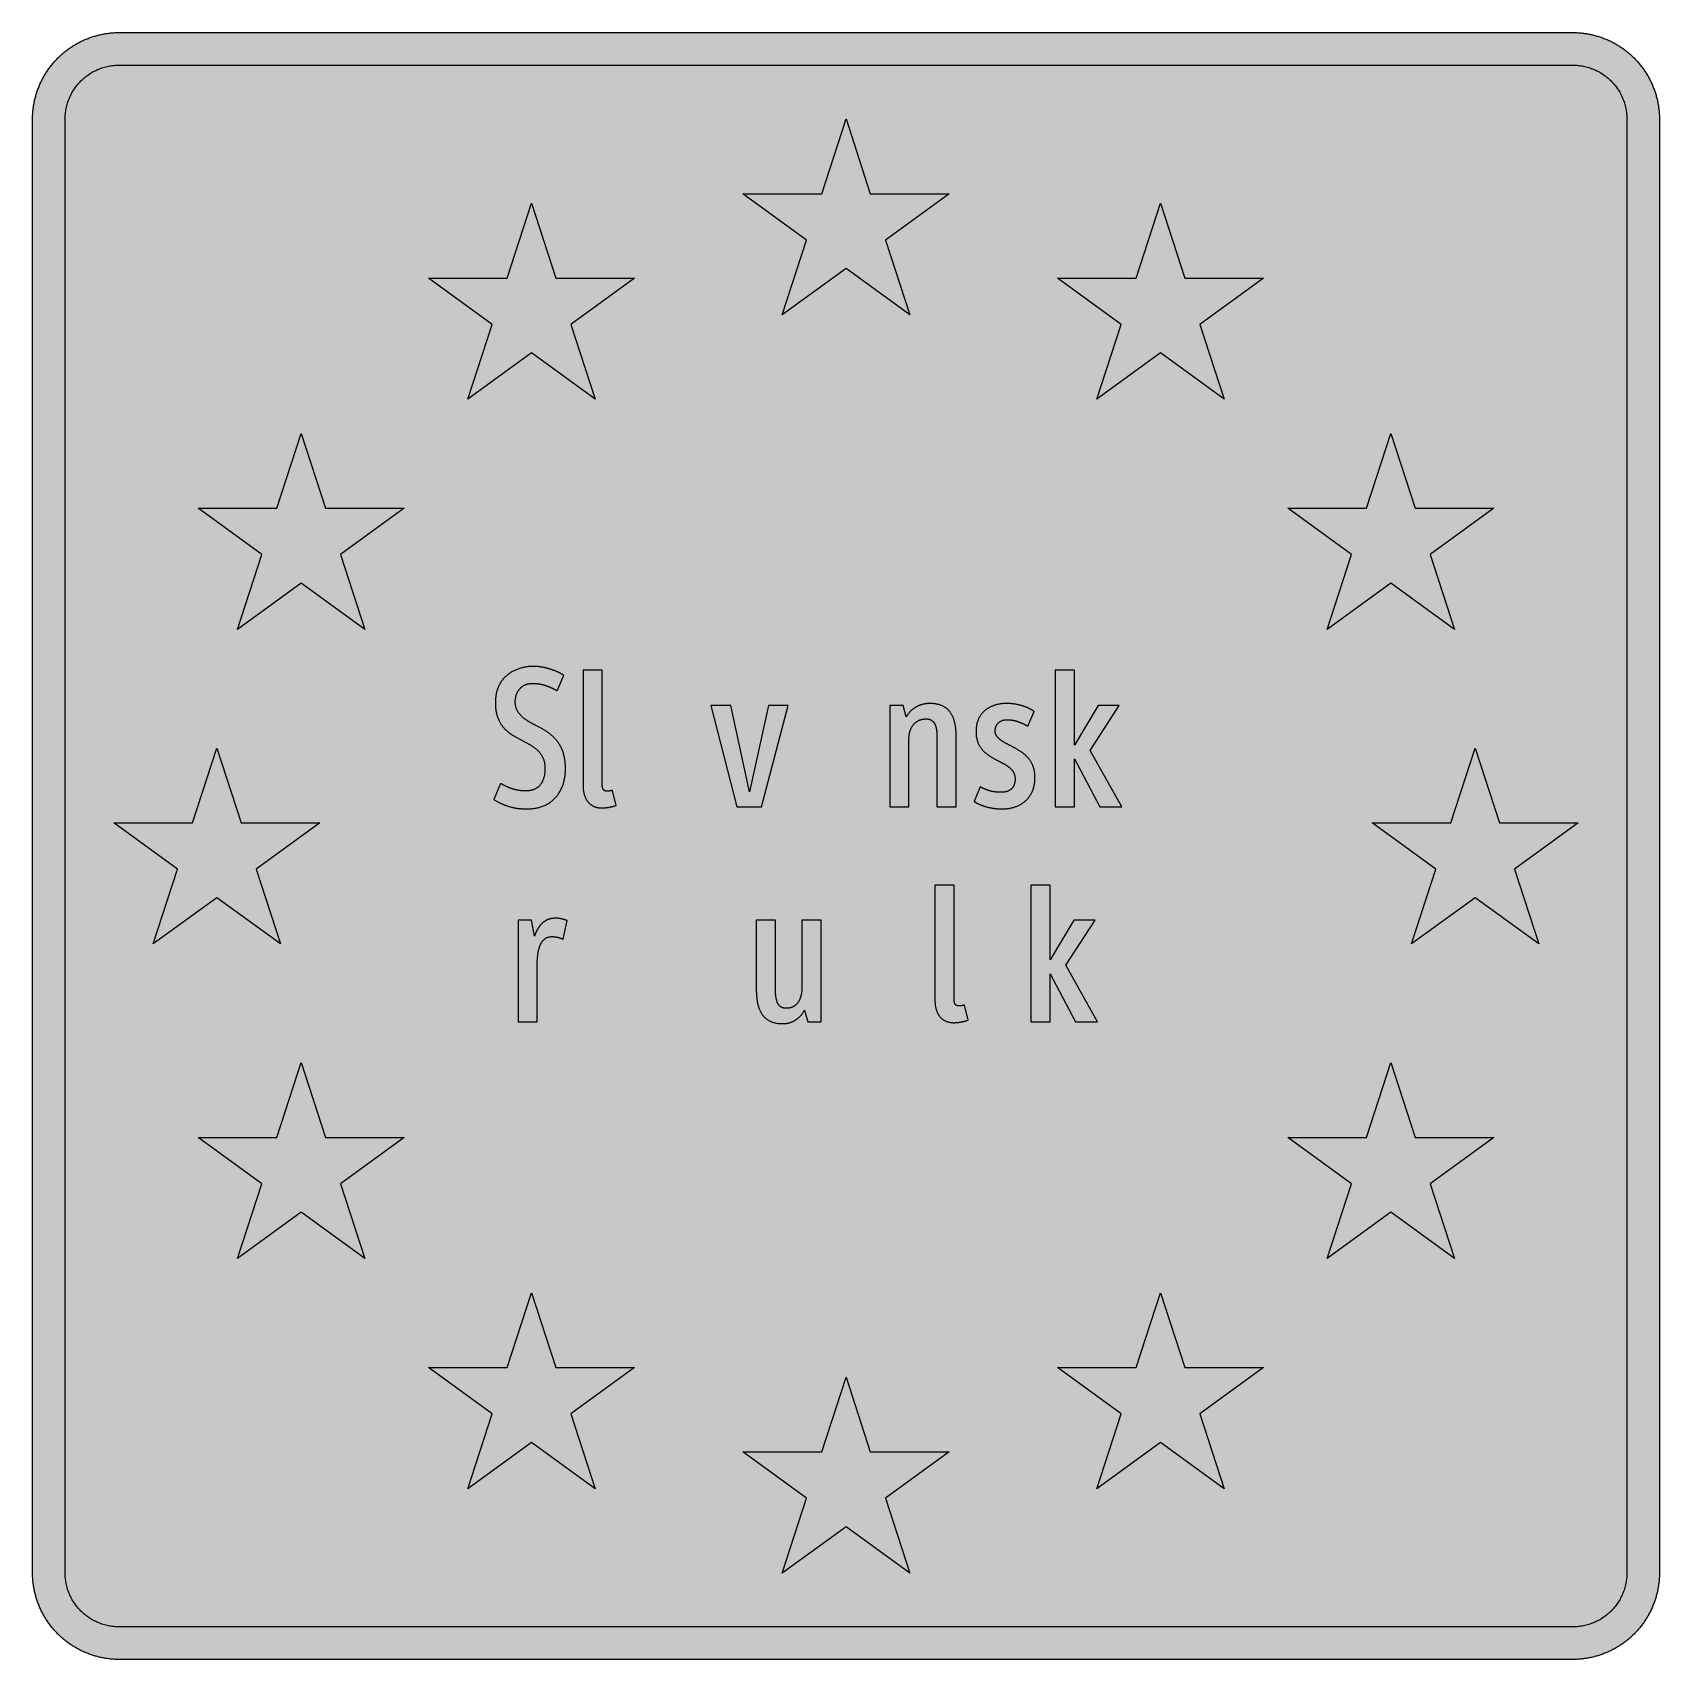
# Model space of a CAD drawing. Header units: millimetres. Extents: x 0 to 265, y 0 to 265.
import ezdxf

# ---------------------------------------------------------------- set-up
doc = ezdxf.new("R2010")
doc.units = ezdxf.units.MM

msp = doc.modelspace()

# ---------------------------------------------------------------- hatches: boundary and pattern name
for color, points in [(254, [(14.1633, 0.0536), (13.9878, 0.0533), (13.8125, 0.0559), (13.6373, 0.061), (13.462, 0.0686), (13.2893, 0.0787), (13.114, 0.0914), (12.9413, 0.1041), (12.7686, 0.1219), (12.5959, 0.1397), (12.4231, 0.16), (12.2504, 0.1829), (12.0777, 0.2057), (11.9075, 0.2337), (11.7373, 0.2616), (11.5672, 0.2921), (11.397, 0.3251), (11.2268, 0.3607), (11.0592, 0.3988), (10.8915, 0.4369), (10.7239, 0.4775), (10.5562, 0.5207), (10.3886, 0.5664), (10.2235, 0.6121), (10.0584, 0.6629), (9.8933, 0.7137), (9.7307, 0.7671), (9.5682, 0.8204), (9.4056, 0.8788), (9.2431, 0.9373), (9.083, 0.9982), (8.923, 1.0617), (8.763, 1.1252), (8.6055, 1.1938), (8.4455, 1.2624), (8.2906, 1.331), (8.1331, 1.4046), (7.9781, 1.4783), (7.8232, 1.5545), (7.6708, 1.6332), (7.5184, 1.7145), (7.366, 1.7958), (7.2161, 1.8796), (7.0663, 1.966), (6.919, 2.0523), (6.7716, 2.1438), (6.6243, 2.2352), (6.4795, 2.3266), (6.3348, 2.4232), (6.19, 2.5197), (6.0477, 2.6187), (5.908, 2.7178), (5.7683, 2.8194), (5.6286, 2.9235), (5.4915, 3.0302), (5.3543, 3.1369), (5.2197, 3.2461), (5.0851, 3.3579), (4.953, 3.4722), (4.8209, 3.5865), (4.6914, 3.7033), (4.5644, 3.8202), (4.4348, 3.9395), (4.3104, 4.0615), (4.1859, 4.1859), (4.0615, 4.3104), (3.9395, 4.4348), (3.8202, 4.5618), (3.7033, 4.6914), (3.5865, 4.8209), (3.4722, 4.953), (3.3579, 5.0851), (3.2487, 5.2197), (3.1369, 5.3543), (3.0302, 5.4915), (2.9235, 5.6286), (2.8194, 5.7683), (2.7178, 5.908), (2.6187, 6.0477), (2.5197, 6.19), (2.4232, 6.3348), (2.3266, 6.477), (2.2352, 6.6243), (2.1438, 6.7691), (2.0523, 6.9164), (1.966, 7.0663), (1.8796, 7.2161), (1.7958, 7.366), (1.7145, 7.5184), (1.6332, 7.6708), (1.5545, 7.8232), (1.4783, 7.9781), (1.4046, 8.1331), (1.331, 8.2906), (1.2598, 8.4455), (1.1913, 8.603), (1.1252, 8.763), (1.0592, 8.923), (0.9982, 9.083), (0.9373, 9.2431), (0.8763, 9.4056), (0.8204, 9.5682), (0.7645, 9.7307), (0.7112, 9.8933), (0.6604, 10.0584), (0.6121, 10.2235), (0.5639, 10.3911), (0.5207, 10.5562), (0.4775, 10.7239), (0.4343, 10.8915), (0.3962, 11.0592), (0.3607, 11.2268), (0.3251, 11.397), (0.2921, 11.5672), (0.2616, 11.7373), (0.2311, 11.9075), (0.2057, 12.0802), (0.1803, 12.2504), (0.1575, 12.4231), (0.1372, 12.5959), (0.1194, 12.7686), (0.1041, 12.9413), (0.0889, 13.1166), (0.0787, 13.2893), (0.0686, 13.4645), (0.061, 13.6373), (0.0559, 13.8125), (0.0508, 13.9878), (0.0508, 14.163), (0.0522, 250.5258), (0.0508, 250.7005), (0.0559, 250.8758), (0.061, 251.0485), (0.0686, 251.2238), (0.0787, 251.399), (0.0889, 251.5718), (0.1041, 251.7445), (0.1194, 251.9197), (0.1372, 252.0925), (0.1575, 252.2652), (0.1803, 252.4354), (0.2057, 252.6081), (0.2311, 252.7783), (0.2616, 252.951), (0.2921, 253.1212), (0.3251, 253.2888), (0.3607, 253.459), (0.3962, 253.6266), (0.4343, 253.7968), (0.4775, 253.9644), (0.5207, 254.1295), (0.5639, 254.2972), (0.6121, 254.4623), (0.6604, 254.6274), (0.7112, 254.7925), (0.7645, 254.955), (0.8204, 255.1201), (0.8763, 255.2827), (0.9373, 255.4427), (0.9982, 255.6053), (1.0592, 255.7653), (1.1252, 255.9228), (1.1913, 256.0828), (1.2598, 256.2403), (1.331, 256.3978), (1.4046, 256.5527), (1.4783, 256.7076), (1.5545, 256.8626), (1.6332, 257.015), (1.7145, 257.1674), (1.7958, 257.3198), (1.8796, 257.4696), (1.966, 257.6195), (2.0523, 257.7694), (2.1438, 257.9167), (2.2352, 258.0615), (2.3266, 258.2088), (2.4232, 258.3536), (2.5197, 258.4958), (2.6187, 258.638), (2.7178, 258.7777), (2.8194, 258.92), (2.9235, 259.0571), (3.0302, 259.1943), (3.1369, 259.3315), (3.2487, 259.4661), (3.3579, 259.6007), (3.4722, 259.7328), (3.5865, 259.8649), (3.7033, 259.9944), (3.8202, 260.1239), (3.9395, 260.2509), (4.0615, 260.3779), (4.1859, 260.5024), (4.3104, 260.6243), (4.4348, 260.7462), (4.5644, 260.8656), (4.6914, 260.985), (4.8209, 261.0993), (4.953, 261.2161), (5.0851, 261.3279), (5.2197, 261.4397), (5.3543, 261.5489), (5.4915, 261.6556), (5.6286, 261.7622), (5.7683, 261.8664), (5.908, 261.968), (6.0477, 262.0696), (6.19, 262.1686), (6.3348, 262.2652), (6.4795, 262.3591), (6.6243, 262.4531), (6.7716, 262.5446), (6.919, 262.6335), (7.0663, 262.7198), (7.2161, 262.8062), (7.366, 262.89), (7.5184, 262.9738), (7.6708, 263.0526), (7.8232, 263.1313), (7.9781, 263.2075), (8.1331, 263.2812), (8.2906, 263.3548), (8.4455, 263.4259), (8.6055, 263.4945), (8.763, 263.5606), (8.923, 263.6266), (9.083, 263.6901), (9.2431, 263.7511), (9.4056, 263.8095), (9.5682, 263.8654), (9.7307, 263.9212), (9.8933, 263.9746), (10.0584, 264.0254), (10.2235, 264.0736), (10.3886, 264.1219), (10.5562, 264.1676), (10.7239, 264.2108), (10.8915, 264.2514), (11.0592, 264.2895), (11.2268, 264.3276), (11.397, 264.3632), (11.5672, 264.3937), (11.7373, 264.4267), (11.9075, 264.4546), (12.0777, 264.48), (12.2504, 264.5054), (12.4231, 264.5283), (12.5959, 264.5486), (12.7686, 264.5664), (12.9413, 264.5816), (13.114, 264.5969), (13.2893, 264.6096), (13.462, 264.6172), (13.6373, 264.6248), (13.8125, 264.6324), (13.9878, 264.635), (14.163, 264.635), (250.5244, 264.637), (250.698, 264.635), (250.8733, 264.6324), (251.0485, 264.6248), (251.2238, 264.6172), (251.3965, 264.6096), (251.5718, 264.5969), (251.7445, 264.5816), (251.9172, 264.5664), (252.0899, 264.5486), (252.2626, 264.5283), (252.4354, 264.5054), (252.6081, 264.48), (252.7783, 264.4546), (252.9484, 264.4267), (253.1186, 264.3937), (253.2888, 264.3632), (253.459, 264.3276), (253.6266, 264.2895), (253.7968, 264.2514), (253.9644, 264.2108), (254.1295, 264.1676), (254.2972, 264.1219), (254.4623, 264.0736), (254.6274, 264.0254), (254.7925, 263.9746), (254.955, 263.9212), (255.1201, 263.8654), (255.2827, 263.8095), (255.4427, 263.7511), (255.6053, 263.6901), (255.7653, 263.6266), (255.9228, 263.5606), (256.0828, 263.4945), (256.2403, 263.4259), (256.3978, 263.3548), (256.5527, 263.2812), (256.7076, 263.2075), (256.8626, 263.1313), (257.0175, 263.0526), (257.1699, 262.9738), (257.3198, 262.89), (257.4696, 262.8062), (257.6195, 262.7198), (257.7694, 262.6335), (257.9167, 262.5446), (258.064, 262.4531), (258.2088, 262.3591), (258.3536, 262.2652), (258.4958, 262.1686), (258.638, 262.0696), (258.7803, 261.968), (258.92, 261.8664), (259.0571, 261.7622), (259.1943, 261.6556), (259.3315, 261.5489), (259.4661, 261.4397), (259.6007, 261.3279), (259.7328, 261.2161), (259.8649, 261.0993), (259.9944, 260.985), (260.1239, 260.8656), (260.2509, 260.7462), (260.3779, 260.6243), (260.5024, 260.5024), (260.6243, 260.3779), (260.7462, 260.2509), (260.8656, 260.1239), (260.985, 259.9944), (261.1018, 259.8649), (261.2161, 259.7328), (261.3279, 259.6007), (261.4397, 259.4661), (261.5489, 259.3315), (261.6556, 259.1943), (261.7622, 259.0571), (261.8664, 258.92), (261.968, 258.7777), (262.0696, 258.638), (262.1686, 258.4958), (262.2652, 258.3536), (262.3591, 258.2088), (262.4531, 258.0615), (262.5446, 257.9167), (262.6335, 257.7694), (262.7198, 257.6195), (262.8062, 257.4696), (262.89, 257.3198), (262.9738, 257.1674), (263.0526, 257.015), (263.1313, 256.8626), (263.2075, 256.7076), (263.2812, 256.5527), (263.3548, 256.3978), (263.4259, 256.2403), (263.4945, 256.0828), (263.5606, 255.9228), (263.6266, 255.7653), (263.6876, 255.6053), (263.7485, 255.4427), (263.8095, 255.2827), (263.8654, 255.1201), (263.9212, 254.955), (263.9746, 254.7925), (264.0254, 254.6274), (264.0736, 254.4623), (264.1219, 254.2972), (264.1651, 254.1295), (264.2083, 253.9644), (264.2489, 253.7968), (264.2895, 253.6266), (264.3251, 253.459), (264.3607, 253.2888), (264.3937, 253.1212), (264.4242, 252.951), (264.4521, 252.7783), (264.48, 252.6081), (264.5054, 252.4354), (264.5258, 252.2652), (264.5461, 252.0925), (264.5664, 251.9197), (264.5816, 251.7445), (264.5943, 251.5718), (264.607, 251.399), (264.6172, 251.2238), (264.6248, 251.0485), (264.6299, 250.8758), (264.6324, 250.7005), (264.635, 250.5253), (264.6355, 14.1647), (264.6324, 13.9878), (264.6299, 13.8125), (264.6248, 13.6373), (264.6172, 13.4645), (264.607, 13.2893), (264.5943, 13.1166), (264.5816, 12.9413), (264.5664, 12.7686), (264.5461, 12.5959), (264.5258, 12.4231), (264.5054, 12.2504), (264.48, 12.0802), (264.4521, 11.9075), (264.4242, 11.7373), (264.3937, 11.5672), (264.3607, 11.397), (264.3251, 11.2268), (264.2895, 11.0592), (264.2489, 10.8915), (264.2083, 10.7239), (264.1651, 10.5562), (264.1219, 10.3911), (264.0736, 10.2235), (264.0254, 10.0584), (263.9746, 9.8933), (263.9212, 9.7307), (263.8654, 9.5682), (263.8095, 9.4056), (263.7485, 9.2431), (263.6876, 9.083), (263.6266, 8.923), (263.5606, 8.763), (263.4945, 8.603), (263.4259, 8.4455), (263.3548, 8.2906), (263.2812, 8.1331), (263.2075, 7.9781), (263.1313, 7.8232), (263.0526, 7.6708), (262.9738, 7.5184), (262.89, 7.366), (262.8062, 7.2161), (262.7198, 7.0663), (262.6335, 6.9164), (262.5446, 6.7691), (262.4531, 6.6243), (262.3591, 6.477), (262.2652, 6.3348), (262.1686, 6.19), (262.0696, 6.0477), (261.968, 5.908), (261.8664, 5.7683), (261.7622, 5.6286), (261.6556, 5.4915), (261.5489, 5.3543), (261.4397, 5.2197), (261.3279, 5.0851), (261.2161, 4.953), (261.1018, 4.8209), (260.985, 4.6914), (260.8656, 4.5618), (260.7462, 4.4348), (260.6243, 4.3104), (260.5024, 4.1859), (260.3779, 4.0615), (260.2509, 3.9395), (260.1239, 3.8202), (259.9944, 3.7033), (259.8649, 3.5865), (259.7328, 3.4722), (259.6007, 3.3579), (259.4661, 3.2461), (259.3315, 3.1369), (259.1943, 3.0302), (259.0571, 2.9235), (258.92, 2.8194), (258.7803, 2.7178), (258.638, 2.6187), (258.4958, 2.5197), (258.3536, 2.4232), (258.2088, 2.3266), (258.064, 2.2352), (257.9167, 2.1438), (257.7694, 2.0523), (257.6195, 1.966), (257.4696, 1.8796), (257.3198, 1.7958), (257.1699, 1.7145), (257.0175, 1.6332), (256.8626, 1.5545), (256.7076, 1.4783), (256.5527, 1.4046), (256.3978, 1.331), (256.2403, 1.2624), (256.0828, 1.1938), (255.9228, 1.1252), (255.7653, 1.0617), (255.6053, 0.9982), (255.4427, 0.9373), (255.2827, 0.8788), (255.1201, 0.8204), (254.955, 0.7671), (254.7925, 0.7137), (254.6274, 0.6629), (254.4623, 0.6121), (254.2972, 0.5664), (254.1295, 0.5207), (253.9644, 0.4775), (253.7968, 0.4369), (253.6266, 0.3988), (253.459, 0.3607), (253.2888, 0.3251), (253.1186, 0.2921), (252.9484, 0.2616), (252.7783, 0.2337), (252.6081, 0.2057), (252.4354, 0.1829), (252.2626, 0.16), (252.0899, 0.1397), (251.9172, 0.1219), (251.7445, 0.1041), (251.5718, 0.0914), (251.3965, 0.0787), (251.2238, 0.0686), (251.0485, 0.061), (250.8733, 0.0559), (250.698, 0.0533), (250.5227, 0.0533)]), (144, [(14.1633, 5.3453), (13.9344, 5.3467), (13.7084, 5.3543), (13.4849, 5.3696), (13.2613, 5.3899), (13.0378, 5.4153), (12.8194, 5.4458), (12.6009, 5.4813), (12.385, 5.522), (12.1717, 5.5702), (11.9583, 5.621), (11.7475, 5.6794), (11.5392, 5.7404), (11.3335, 5.8064), (11.1303, 5.8801), (10.9296, 5.9563), (10.729, 6.0376), (10.5334, 6.1239), (10.3378, 6.2128), (10.1473, 6.3094), (9.9593, 6.4084), (9.7714, 6.5126), (9.5885, 6.6218), (9.4082, 6.7335), (9.2304, 6.8504), (9.0576, 6.9698), (8.8849, 7.0968), (8.7173, 7.2238), (8.5522, 7.3584), (8.3896, 7.4955), (8.2321, 7.6352), (8.0772, 7.78), (7.9273, 7.9273), (7.7775, 8.0772), (7.6352, 8.2321), (7.493, 8.3922), (7.3558, 8.5522), (7.2238, 8.7173), (7.0942, 8.8875), (6.9698, 9.0576), (6.8504, 9.2329), (6.7335, 9.4107), (6.6192, 9.591), (6.5126, 9.7739), (6.4084, 9.9593), (6.3068, 10.1473), (6.2128, 10.3403), (6.1214, 10.5334), (6.035, 10.7315), (5.9538, 10.9296), (5.8776, 11.1303), (5.8064, 11.3335), (5.7404, 11.5418), (5.6769, 11.75), (5.621, 11.9583), (5.5677, 12.1717), (5.522, 12.385), (5.4813, 12.6009), (5.4432, 12.8194), (5.4127, 13.0404), (5.3873, 13.2613), (5.3696, 13.4849), (5.3543, 13.7084), (5.3467, 13.937), (5.3416, 14.163), (5.3439, 250.5258), (5.3467, 250.7513), (5.3543, 250.9774), (5.3696, 251.2035), (5.3873, 251.427), (5.4127, 251.648), (5.4432, 251.8664), (5.4813, 252.0848), (5.522, 252.3007), (5.5677, 252.5166), (5.621, 252.7275), (5.6769, 252.9383), (5.7404, 253.1466), (5.8064, 253.3523), (5.8776, 253.5555), (5.9538, 253.7587), (6.035, 253.9568), (6.1214, 254.1524), (6.2128, 254.348), (6.3068, 254.5385), (6.4084, 254.729), (6.5126, 254.9144), (6.6192, 255.0973), (6.7335, 255.2776), (6.8504, 255.4554), (6.9698, 255.6307), (7.0942, 255.8009), (7.2238, 255.9685), (7.3558, 256.1336), (7.493, 256.2962), (7.6352, 256.4536), (7.7775, 256.6086), (7.9273, 256.761), (8.0772, 256.9083), (8.2321, 257.0531), (8.3896, 257.1928), (8.5522, 257.3299), (8.7173, 257.462), (8.8849, 257.5916), (9.0576, 257.716), (9.2304, 257.8379), (9.4082, 257.9548), (9.5885, 258.0665), (9.7714, 258.1758), (9.9593, 258.2799), (10.1473, 258.379), (10.3378, 258.4729), (10.5334, 258.5644), (10.729, 258.6507), (10.9296, 258.732), (11.1303, 258.8082), (11.3335, 258.8793), (11.5392, 258.9479), (11.7475, 259.0089), (11.9583, 259.0673), (12.1717, 259.1181), (12.385, 259.1638), (12.6009, 259.207), (12.8194, 259.2426), (13.0378, 259.273), (13.2613, 259.2984), (13.4849, 259.3188), (13.7084, 259.3315), (13.9344, 259.3416), (14.163, 259.3442), (250.5244, 259.3453), (250.7513, 259.3416), (250.9774, 259.3315), (251.2009, 259.3188), (251.4244, 259.2984), (251.6454, 259.273), (251.8664, 259.2426), (252.0848, 259.207), (252.3007, 259.1638), (252.5141, 259.1181), (252.7275, 259.0673), (252.9383, 259.0089), (253.1466, 258.9479), (253.3523, 258.8793), (253.5555, 258.8082), (253.7562, 258.732), (253.9568, 258.6507), (254.1524, 258.5644), (254.348, 258.4729), (254.5385, 258.379), (254.7264, 258.2799), (254.9144, 258.1758), (255.0973, 258.0665), (255.2776, 257.9548), (255.4554, 257.8379), (255.6281, 257.716), (255.8009, 257.5916), (255.9685, 257.462), (256.1336, 257.3299), (256.2962, 257.1928), (256.4536, 257.0531), (256.6086, 256.9083), (256.7584, 256.761), (256.9083, 256.6086), (257.0505, 256.4536), (257.1928, 256.2962), (257.3299, 256.1336), (257.462, 255.9685), (257.5916, 255.8009), (257.716, 255.6307), (257.8354, 255.4554), (257.9522, 255.2776), (258.0665, 255.0973), (258.1732, 254.9144), (258.2774, 254.729), (258.379, 254.5385), (258.4729, 254.348), (258.5644, 254.1524), (258.6507, 253.9568), (258.732, 253.7587), (258.8082, 253.5555), (258.8793, 253.3523), (258.9454, 253.1466), (259.0089, 252.9383), (259.0648, 252.7275), (259.1156, 252.5166), (259.1638, 252.3007), (259.2045, 252.0848), (259.24, 251.8664), (259.2705, 251.648), (259.2959, 251.427), (259.3162, 251.2035), (259.3315, 250.9774), (259.3391, 250.7513), (259.3416, 250.5253), (259.3439, 14.1647), (259.3391, 13.937), (259.3315, 13.7084), (259.3162, 13.4849), (259.2959, 13.2613), (259.2705, 13.0404), (259.24, 12.8194), (259.2045, 12.6009), (259.1638, 12.385), (259.1156, 12.1717), (259.0648, 11.9583), (259.0089, 11.75), (258.9454, 11.5418), (258.8793, 11.3335), (258.8082, 11.1303), (258.732, 10.9296), (258.6507, 10.7315), (258.5644, 10.5334), (258.4729, 10.3403), (258.379, 10.1473), (258.2774, 9.9593), (258.1732, 9.7739), (258.0665, 9.591), (257.9522, 9.4107), (257.8354, 9.2329), (257.716, 9.0576), (257.5916, 8.8875), (257.462, 8.7173), (257.3299, 8.5522), (257.1928, 8.3922), (257.0505, 8.2321), (256.9083, 8.0772), (256.7584, 7.9273), (256.6086, 7.78), (256.4536, 7.6352), (256.2962, 7.4955), (256.1336, 7.3584), (255.9685, 7.2238), (255.8009, 7.0968), (255.6281, 6.9698), (255.4554, 6.8504), (255.2776, 6.7335), (255.0973, 6.6218), (254.9144, 6.5126), (254.7264, 6.4084), (254.5385, 6.3094), (254.348, 6.2128), (254.1524, 6.1239), (253.9568, 6.0376), (253.7562, 5.9563), (253.5555, 5.8801), (253.3523, 5.8064), (253.1466, 5.7404), (252.9383, 5.6794), (252.7275, 5.621), (252.5141, 5.5702), (252.3007, 5.522), (252.0848, 5.4813), (251.8664, 5.4458), (251.6454, 5.4153), (251.4244, 5.3899), (251.2009, 5.3696), (250.9774, 5.3543), (250.7513, 5.3467), (250.5227, 5.3442)]), (40, [(132.3439, 250.5862), (136.3003, 238.4129), (149.1008, 238.4129), (138.745, 230.8885), (142.7014, 218.7137), (132.3439, 226.2378), (121.9881, 218.7137), (125.9445, 230.8885), (115.5869, 238.4129), (128.3892, 238.4129)]), (40, [(81.1911, 236.8804), (85.1475, 224.7053), (97.948, 224.7053), (87.5923, 217.1813), (91.5487, 205.0062), (81.1911, 212.5317), (70.8353, 205.0062), (74.7917, 217.1813), (64.4342, 224.7053), (77.2365, 224.7053)]), (40, [(183.4967, 236.8804), (187.453, 224.7053), (200.2536, 224.7053), (189.8978, 217.1813), (193.8542, 205.0062), (183.4967, 212.5317), (173.1409, 205.0062), (177.0973, 217.1813), (166.7397, 224.7053), (179.542, 224.7053)]), (40, [(43.7459, 199.4334), (47.7008, 187.2601), (60.5028, 187.2601), (50.1456, 179.7357), (54.1016, 167.561), (43.7459, 175.085), (33.3887, 167.561), (37.3447, 179.7357), (26.9889, 187.2601), (39.7895, 187.2601)]), (40, [(220.9437, 199.4334), (224.9001, 187.2601), (237.7006, 187.2601), (227.3445, 179.7357), (231.2994, 167.561), (220.9437, 175.085), (210.5875, 167.561), (214.5425, 179.7357), (204.1867, 187.2601), (216.9887, 187.2601)]), (254, [(80.2432, 141.2981), (80.1675, 141.2977), (80.0938, 141.2977), (80.0202, 141.3002), (79.949, 141.3027), (79.8754, 141.3053), (79.8043, 141.3104), (79.7331, 141.3154), (79.6646, 141.3205), (79.5934, 141.3256), (79.5249, 141.3332), (79.4537, 141.3408), (79.3852, 141.3485), (79.3191, 141.3561), (79.2505, 141.3662), (79.182, 141.3764), (79.1159, 141.3866), (79.0499, 141.3993), (78.9838, 141.4094), (78.9178, 141.4221), (78.8518, 141.4348), (78.7857, 141.4501), (78.7222, 141.4653), (78.6562, 141.478), (78.5927, 141.4958), (78.5292, 141.511), (78.4657, 141.5263), (78.4022, 141.544), (78.3387, 141.5618), (78.2777, 141.5796), (78.2142, 141.5999), (78.1533, 141.6177), (78.0898, 141.638), (78.0288, 141.6583), (77.9678, 141.6787), (77.9069, 141.7015), (77.8459, 141.7218), (77.785, 141.7447), (77.724, 141.7676), (77.663, 141.7904), (77.6021, 141.8158), (77.5437, 141.8387), (77.4827, 141.8641), (77.4217, 141.8895), (77.3633, 141.9149), (77.3024, 141.9403), (77.2439, 141.9657), (77.183, 141.9936), (77.1246, 142.019), (77.0661, 142.047), (77.0052, 142.0749), (76.9468, 142.1028), (76.8883, 142.1333), (76.8274, 142.1613), (76.769, 142.1917), (76.7105, 142.2197), (76.6521, 142.2502), (76.5912, 142.2806), (76.5327, 142.3111), (76.4743, 142.3416), (76.4134, 142.3746), (76.3549, 142.4051), (76.2965, 142.4381), (76.2356, 142.4711), (76.1771, 142.5016), (75.0672, 139.9011), (75.1383, 139.8549), (75.2119, 139.8118), (75.2856, 139.7686), (75.3593, 139.7254), (75.4329, 139.6848), (75.5066, 139.6416), (75.5802, 139.6009), (75.6539, 139.5603), (75.7276, 139.5222), (75.8012, 139.4816), (75.8774, 139.4435), (75.9511, 139.4054), (76.0247, 139.3673), (76.1009, 139.3317), (76.1771, 139.2961), (76.2533, 139.2606), (76.327, 139.225), (76.4032, 139.1895), (76.4819, 139.1564), (76.5581, 139.1234), (76.6343, 139.0929), (76.7131, 139.0599), (76.7893, 139.0294), (76.868, 138.999), (76.9468, 138.9685), (77.0255, 138.9405), (77.1042, 138.9126), (77.1855, 138.8847), (77.2643, 138.8567), (77.3455, 138.8313), (77.4243, 138.8059), (77.5056, 138.7805), (77.5894, 138.7551), (77.6707, 138.7323), (77.7545, 138.7094), (77.8358, 138.6891), (77.9196, 138.6662), (78.0034, 138.6459), (78.0898, 138.6256), (78.1736, 138.6078), (78.2599, 138.5875), (78.3463, 138.5697), (78.4327, 138.5545), (78.519, 138.5367), (78.6079, 138.5214), (78.6968, 138.5062), (78.7857, 138.4935), (78.8746, 138.4808), (78.9661, 138.4681), (79.055, 138.4554), (79.1464, 138.4452), (79.2404, 138.4351), (79.3318, 138.4249), (79.4258, 138.4173), (79.5198, 138.4097), (79.6138, 138.4021), (79.7103, 138.397), (79.8068, 138.3894), (79.9033, 138.3868), (80.0024, 138.3817), (80.0989, 138.3792), (80.2005, 138.3767), (80.2996, 138.3767), (80.4012, 138.3767), (80.5993, 138.3767), (80.7923, 138.3843), (80.9854, 138.3944), (81.1733, 138.4097), (81.3562, 138.4275), (81.5391, 138.4503), (81.7169, 138.4757), (81.8921, 138.5062), (82.0649, 138.5392), (82.235, 138.5773), (82.4001, 138.618), (82.5627, 138.6637), (82.7227, 138.7119), (82.8802, 138.7653), (83.0326, 138.8212), (83.1825, 138.8796), (83.3298, 138.9431), (83.472, 139.0091), (83.6143, 139.0777), (83.7514, 139.1514), (83.886, 139.2276), (84.0156, 139.3063), (84.1451, 139.3901), (84.2696, 139.4765), (84.3915, 139.5654), (84.5083, 139.6568), (84.6252, 139.7508), (84.7369, 139.8499), (84.8462, 139.9489), (84.9528, 140.0531), (85.0544, 140.1597), (85.1535, 140.269), (85.2526, 140.3807), (85.344, 140.495), (85.4354, 140.6119), (85.5218, 140.7312), (85.6082, 140.8532), (85.6869, 140.9802), (85.7656, 141.1072), (85.8418, 141.2367), (85.913, 141.3688), (85.9815, 141.5034), (86.0476, 141.638), (86.1111, 141.7777), (86.1695, 141.9174), (86.2254, 142.0622), (86.2787, 142.207), (86.3295, 142.3543), (86.3778, 142.5042), (86.421, 142.654), (86.4616, 142.8064), (86.4997, 142.9614), (86.5353, 143.1188), (86.5657, 143.2763), (86.5962, 143.4363), (86.6216, 143.5989), (86.6445, 143.7615), (86.6648, 143.9266), (86.68, 144.0942), (86.6953, 144.2618), (86.7054, 144.432), (86.7131, 144.6022), (86.7181, 144.7749), (86.7181, 144.9476), (86.7156, 145.1508), (86.7105, 145.349), (86.7029, 145.5445), (86.6902, 145.735), (86.6724, 145.923), (86.6521, 146.1059), (86.6292, 146.2837), (86.6038, 146.4589), (86.5734, 146.6317), (86.5403, 146.7993), (86.5048, 146.9644), (86.4667, 147.1244), (86.4235, 147.2819), (86.3803, 147.4343), (86.3321, 147.5842), (86.2813, 147.7315), (86.2279, 147.8737), (86.1746, 148.016), (86.1162, 148.1506), (86.0552, 148.2852), (85.9917, 148.4173), (85.9257, 148.5443), (85.8571, 148.6687), (85.7885, 148.7907), (85.7148, 148.91), (85.6412, 149.0243), (85.565, 149.1386), (85.4862, 149.2504), (85.4075, 149.3571), (85.3237, 149.4638), (85.2399, 149.5654), (85.156, 149.667), (85.0671, 149.766), (84.9782, 149.86), (84.8893, 149.954), (84.7979, 150.0454), (84.7039, 150.1343), (84.6099, 150.2207), (84.516, 150.307), (84.4169, 150.3909), (84.3204, 150.4696), (84.2213, 150.5509), (84.1223, 150.6271), (84.0207, 150.7033), (83.9191, 150.7769), (83.8175, 150.8481), (83.7159, 150.9192), (83.6117, 150.9878), (83.5076, 151.0563), (83.4034, 151.1224), (83.2968, 151.1884), (83.1926, 151.2519), (83.0859, 151.3129), (82.9818, 151.3738), (82.8751, 151.4348), (82.7684, 151.4932), (82.6618, 151.5516), (82.5551, 151.6075), (82.4509, 151.6634), (82.3443, 151.7193), (82.2401, 151.7726), (82.1334, 151.8285), (82.0293, 151.8793), (81.9252, 151.9326), (81.8464, 151.9733), (81.7677, 152.0139), (81.6889, 152.0546), (81.6102, 152.0952), (81.5315, 152.1358), (81.4527, 152.179), (81.374, 152.2197), (81.2978, 152.2628), (81.219, 152.3035), (81.1428, 152.3467), (81.0641, 152.3898), (80.9879, 152.433), (80.9142, 152.4787), (80.838, 152.5219), (80.7618, 152.5676), (80.6882, 152.6134), (80.6145, 152.6591), (80.5409, 152.7073), (80.4697, 152.7531), (80.3986, 152.8013), (80.3275, 152.8496), (80.2564, 152.8978), (80.1878, 152.9486), (80.1192, 152.9969), (80.0532, 153.0477), (79.9871, 153.101), (79.9211, 153.1518), (79.8576, 153.2052), (79.7941, 153.2585), (79.7306, 153.3144), (79.6696, 153.3703), (79.6112, 153.4262), (79.5528, 153.482), (79.4944, 153.5405), (79.4385, 153.5989), (79.3826, 153.6598), (79.3318, 153.7183), (79.2785, 153.7818), (79.2277, 153.8427), (79.1794, 153.9062), (79.1312, 153.9697), (79.0854, 154.0358), (79.0423, 154.1018), (78.9991, 154.1704), (78.9584, 154.239), (78.9203, 154.3075), (78.8822, 154.3787), (78.8467, 154.4523), (78.8137, 154.5234), (78.7832, 154.5996), (78.7527, 154.6733), (78.7248, 154.752), (78.6994, 154.8282), (78.674, 154.9095), (78.6536, 154.9883), (78.6333, 155.0695), (78.6155, 155.1534), (78.6003, 155.2372), (78.5876, 155.3235), (78.5774, 155.4124), (78.5698, 155.5013), (78.5622, 155.5902), (78.5597, 155.6817), (78.5571, 155.7757), (78.5597, 155.8646), (78.5622, 155.9535), (78.5673, 156.0424), (78.5724, 156.1287), (78.58, 156.2125), (78.5901, 156.2964), (78.6028, 156.3802), (78.6155, 156.4615), (78.6308, 156.5402), (78.646, 156.6189), (78.6663, 156.6951), (78.6841, 156.7713), (78.707, 156.8475), (78.7298, 156.9212), (78.7552, 156.9923), (78.7806, 157.0634), (78.8086, 157.132), (78.8365, 157.2006), (78.867, 157.2666), (78.9, 157.3327), (78.933, 157.3962), (78.9661, 157.4597), (79.0042, 157.5206), (79.0397, 157.5791), (79.0778, 157.6375), (79.1185, 157.6959), (79.1591, 157.7518), (79.2023, 157.8051), (79.2455, 157.8585), (79.2912, 157.9093), (79.3369, 157.9601), (79.3826, 158.0083), (79.4309, 158.0566), (79.4817, 158.1023), (79.5325, 158.1455), (79.5833, 158.1887), (79.6366, 158.2318), (79.69, 158.2725), (79.7433, 158.3106), (79.7992, 158.3461), (79.8551, 158.3817), (79.9109, 158.4173), (79.9694, 158.4503), (80.0278, 158.4808), (80.0887, 158.5112), (80.1497, 158.5392), (80.2107, 158.5671), (80.2742, 158.5925), (80.3351, 158.6154), (80.3986, 158.6382), (80.4647, 158.6586), (80.5282, 158.6789), (80.5942, 158.6967), (80.6602, 158.7119), (80.7263, 158.7271), (80.7949, 158.7398), (80.8634, 158.7525), (80.932, 158.7627), (81.0006, 158.7703), (81.0692, 158.7779), (81.1403, 158.783), (81.2114, 158.7881), (81.28, 158.7906), (81.3537, 158.7906), (81.4248, 158.7906), (81.4934, 158.7906), (81.5645, 158.7881), (81.6356, 158.7856), (81.7042, 158.783), (81.7728, 158.7779), (81.8413, 158.7754), (81.9099, 158.7703), (81.9785, 158.7627), (82.0445, 158.7576), (82.1131, 158.75), (82.1792, 158.7424), (82.2452, 158.7348), (82.3112, 158.7246), (82.3773, 158.7144), (82.4433, 158.7043), (82.5068, 158.6941), (82.5729, 158.684), (82.6364, 158.6713), (82.7024, 158.6586), (82.7659, 158.6459), (82.8294, 158.6306), (82.8929, 158.6179), (82.9564, 158.6027), (83.0174, 158.5849), (83.0809, 158.5697), (83.1444, 158.5544), (83.2053, 158.5366), (83.2663, 158.5189), (83.3298, 158.5011), (83.3907, 158.4808), (83.4517, 158.4604), (83.5127, 158.4427), (83.5762, 158.4198), (83.6371, 158.3995), (83.6981, 158.3792), (83.7565, 158.3563), (83.8175, 158.3334), (83.8784, 158.3106), (83.9394, 158.2877), (84.0003, 158.2623), (84.0588, 158.2395), (84.1197, 158.2141), (84.1807, 158.1887), (84.2391, 158.1607), (84.3001, 158.1353), (84.361, 158.1074), (84.4194, 158.0794), (84.4804, 158.054), (84.5414, 158.0236), (84.5998, 157.9956), (84.6607, 157.9677), (84.7192, 157.9372), (84.7801, 157.9067), (84.8411, 157.8762), (84.8995, 157.8458), (84.9605, 157.8153), (85.0214, 157.7823), (85.0824, 157.7492), (85.1408, 157.7188), (85.2018, 157.6857), (85.2627, 157.6527), (85.3237, 157.6172), (85.3846, 157.5841), (86.4334, 160.1265), (86.393, 160.1495), (86.3524, 160.1775), (86.3092, 160.2029), (86.2635, 160.2308), (86.2178, 160.2562), (86.1695, 160.2842), (86.1212, 160.3121), (86.0704, 160.34), (86.0171, 160.3705), (85.9638, 160.3985), (85.9079, 160.4289), (85.852, 160.4569), (85.7936, 160.4874), (85.7326, 160.5153), (85.6717, 160.5458), (85.6107, 160.5763), (85.5472, 160.6042), (85.4812, 160.6347), (85.4151, 160.6652), (85.3465, 160.6956), (85.278, 160.7236), (85.2094, 160.7541), (85.1383, 160.7845), (85.0646, 160.8125), (84.9909, 160.843), (84.9173, 160.8709), (84.8411, 160.9014), (84.7649, 160.9293), (84.6861, 160.9573), (84.6074, 160.9852), (84.5287, 161.0131), (84.4474, 161.0411), (84.3661, 161.069), (84.2848, 161.0944), (84.201, 161.1198), (84.1172, 161.1452), (84.0308, 161.1706), (83.9445, 161.196), (83.8581, 161.2189), (83.7717, 161.2443), (83.6828, 161.2646), (83.5939, 161.2875), (83.505, 161.3103), (83.4161, 161.3306), (83.3247, 161.351), (83.2333, 161.3687), (83.1418, 161.3865), (83.0478, 161.4043), (82.9539, 161.4221), (82.8624, 161.4373), (82.7684, 161.4526), (82.6719, 161.4678), (82.5779, 161.4805), (82.4814, 161.4932), (82.3874, 161.5034), (82.2909, 161.5135), (82.1944, 161.5211), (82.0979, 161.5313), (82.0014, 161.5364), (81.9023, 161.5415), (81.8058, 161.5465), (81.7067, 161.5491), (81.6102, 161.5516), (81.5111, 161.5516), (81.3816, 161.5516), (81.2521, 161.5491), (81.1225, 161.5415), (80.993, 161.5338), (80.8609, 161.5237), (80.7263, 161.511), (80.5942, 161.4983), (80.4621, 161.4805), (80.3275, 161.4602), (80.1929, 161.4373), (80.0608, 161.4145), (79.9262, 161.3865), (79.7916, 161.356), (79.6595, 161.323), (79.5249, 161.2875), (79.3928, 161.2519), (79.2582, 161.2113), (79.1286, 161.1681), (78.9965, 161.1198), (78.8645, 161.0716), (78.7349, 161.0208), (78.6079, 160.9649), (78.4784, 160.909), (78.3514, 160.848), (78.2269, 160.7845), (78.1025, 160.7185), (77.9805, 160.6499), (77.8586, 160.5763), (77.7392, 160.5001), (77.6224, 160.4213), (77.5056, 160.34), (77.3913, 160.2562), (77.2795, 160.1673), (77.1703, 160.0759), (77.0611, 159.9819), (76.9569, 159.8828), (76.8528, 159.7812), (76.7512, 159.6771), (76.6547, 159.5679), (76.5581, 159.4561), (76.4667, 159.3393), (76.3753, 159.2224), (76.2889, 159.098), (76.2051, 158.9735), (76.1263, 158.844), (76.0476, 158.7094), (75.9739, 158.5722), (75.9028, 158.4325), (75.8368, 158.2877), (75.7733, 158.1404), (75.7123, 157.988), (75.6564, 157.8331), (75.6056, 157.673), (75.5574, 157.5079), (75.5142, 157.3403), (75.4736, 157.1676), (75.438, 156.9923), (75.4075, 156.8145), (75.3821, 156.6291), (75.3593, 156.4411), (75.3415, 156.2506), (75.3288, 156.0525), (75.3212, 155.8519), (75.3186, 155.6487), (75.3212, 155.4658), (75.3262, 155.2905), (75.3339, 155.1178), (75.3466, 154.9476), (75.3593, 154.7825), (75.377, 154.62), (75.3974, 154.4625), (75.4228, 154.3075), (75.4482, 154.1577), (75.4786, 154.0104), (75.5091, 153.8656), (75.5447, 153.7233), (75.5828, 153.5862), (75.6209, 153.4541), (75.6641, 153.322), (75.7098, 153.195), (75.758, 153.0706), (75.8063, 152.9486), (75.8596, 152.8293), (75.913, 152.7124), (75.9714, 152.6007), (76.0298, 152.4889), (76.0908, 152.3822), (76.1543, 152.2755), (76.2178, 152.1739), (76.2864, 152.0723), (76.3549, 151.9758), (76.4261, 151.8793), (76.4972, 151.7879), (76.5708, 151.6964), (76.647, 151.6075), (76.7258, 151.5212), (76.8045, 151.4348), (76.8833, 151.3535), (76.9645, 151.2722), (77.0484, 151.1935), (77.1322, 151.1173), (77.2185, 151.0411), (77.3049, 150.9674), (77.3938, 150.8963), (77.4827, 150.8252), (77.5741, 150.7566), (77.6656, 150.688), (77.757, 150.622), (77.8485, 150.5585), (77.9424, 150.495), (78.0364, 150.4315), (78.1329, 150.3705), (78.2295, 150.3096), (78.326, 150.2512), (78.4225, 150.1927), (78.519, 150.1343), (78.6155, 150.0784), (78.7146, 150.0226), (78.8137, 149.9667), (78.9127, 149.9108), (79.0092, 149.8575), (79.1083, 149.8041), (79.2074, 149.7508), (79.3064, 149.6974), (79.4055, 149.6441), (79.5045, 149.5933), (79.6036, 149.54), (79.7027, 149.4892), (79.7916, 149.4409), (79.8805, 149.3952), (79.9694, 149.3495), (80.0557, 149.3037), (80.1446, 149.258), (80.2335, 149.2123), (80.3199, 149.164), (80.4062, 149.1183), (80.4926, 149.0726), (80.579, 149.0243), (80.6653, 148.9761), (80.7491, 148.9304), (80.833, 148.8821), (80.9168, 148.8338), (80.9981, 148.783), (81.0793, 148.7348), (81.1606, 148.684), (81.2419, 148.6332), (81.3206, 148.5824), (81.3994, 148.529), (81.4781, 148.4782), (81.5543, 148.4224), (81.628, 148.369), (81.7042, 148.3131), (81.7778, 148.2573), (81.849, 148.2014), (81.9201, 148.143), (81.9912, 148.0845), (82.0598, 148.0236), (82.1258, 147.9626), (82.1919, 147.9017), (82.2579, 147.8382), (82.3214, 147.7721), (82.3824, 147.7061), (82.4433, 147.64), (82.5017, 147.5715), (82.5576, 147.5003), (82.6135, 147.4292), (82.6694, 147.3581), (82.7202, 147.2819), (82.771, 147.2082), (82.8218, 147.1295), (82.8675, 147.0508), (82.9132, 146.9695), (82.9564, 146.8882), (82.9996, 146.8044), (83.0377, 146.718), (83.0758, 146.6317), (83.1113, 146.5402), (83.1469, 146.4488), (83.1774, 146.3573), (83.2079, 146.2608), (83.2358, 146.1643), (83.2587, 146.0652), (83.2841, 145.9636), (83.3044, 145.8595), (83.3222, 145.7528), (83.3374, 145.6461), (83.3526, 145.5344), (83.3628, 145.4226), (83.373, 145.3058), (83.378, 145.1889), (83.3831, 145.0696), (83.3831, 144.9476), (83.3831, 144.8257), (83.3806, 144.7038), (83.3755, 144.587), (83.3679, 144.4727), (83.3603, 144.3584), (83.3476, 144.2491), (83.3349, 144.1399), (83.3222, 144.0332), (83.3044, 143.9291), (83.2866, 143.8275), (83.2688, 143.7284), (83.246, 143.6319), (83.2231, 143.5379), (83.1977, 143.444), (83.1723, 143.3525), (83.1418, 143.2662), (83.1139, 143.1798), (83.0809, 143.096), (83.0478, 143.0122), (83.0123, 142.9334), (82.9767, 142.8547), (82.9386, 142.7785), (82.9005, 142.7048), (82.8573, 142.6337), (82.8167, 142.5651), (82.771, 142.4965), (82.7278, 142.433), (82.6795, 142.3695), (82.6313, 142.306), (82.583, 142.2476), (82.5322, 142.1892), (82.4789, 142.1333), (82.4255, 142.08), (82.3722, 142.0292), (82.3163, 141.9784), (82.2579, 141.9301), (82.1995, 141.8844), (82.1411, 141.8412), (82.0801, 141.798), (82.0166, 141.7574), (81.9531, 141.7193), (81.8896, 141.6812), (81.8236, 141.6456), (81.7575, 141.6126), (81.6915, 141.5821), (81.6229, 141.5517), (81.5543, 141.5237), (81.4832, 141.4958), (81.4121, 141.4729), (81.3384, 141.4501), (81.2648, 141.4272), (81.1911, 141.4069), (81.1174, 141.3891), (81.0412, 141.3739), (80.965, 141.3586), (80.8863, 141.3459), (80.8101, 141.3332), (80.7314, 141.3231), (80.6501, 141.3154), (80.5713, 141.3078), (80.4901, 141.3027), (80.4062, 141.3002), (80.325, 141.2977), (80.2411, 141.2977)]), (254, [(94.3723, 141.3933), (94.3559, 141.3866), (94.3381, 141.384), (94.3229, 141.3789), (94.3051, 141.3739), (94.2899, 141.3713), (94.2746, 141.3662), (94.2594, 141.3637), (94.2416, 141.3586), (94.2264, 141.3561), (94.2111, 141.351), (94.1959, 141.3485), (94.1807, 141.3459), (94.1654, 141.3408), (94.1502, 141.3383), (94.1349, 141.3358), (94.1197, 141.3332), (94.1045, 141.3281), (94.0892, 141.3256), (94.0765, 141.3231), (94.0613, 141.3205), (94.046, 141.318), (94.0308, 141.3154), (94.0181, 141.3129), (94.0029, 141.3104), (93.9876, 141.3078), (93.9749, 141.3053), (93.9597, 141.3027), (93.947, 141.3002), (93.9317, 141.2977), (93.919, 141.2977), (93.9038, 141.2951), (93.8911, 141.2926), (93.8759, 141.29), (93.8632, 141.29), (93.8505, 141.2875), (93.8352, 141.285), (93.8225, 141.285), (93.8098, 141.2824), (93.7946, 141.2824), (93.7819, 141.2799), (93.7692, 141.2799), (93.7565, 141.2773), (93.7438, 141.2773), (93.7285, 141.2748), (93.7158, 141.2748), (93.7031, 141.2748), (93.6904, 141.2723), (93.6777, 141.2723), (93.665, 141.2723), (93.6523, 141.2697), (93.6396, 141.2697), (93.6269, 141.2697), (93.6142, 141.2672), (93.6015, 141.2672), (93.5888, 141.2672), (93.5787, 141.2672), (93.566, 141.2672), (93.5533, 141.2672), (93.5406, 141.2672), (93.5279, 141.2646), (93.5177, 141.2646), (93.505, 141.2646), (93.4923, 141.2646), (93.4796, 141.2646), (93.4568, 141.2646), (93.4314, 141.2672), (93.406, 141.2672), (93.3831, 141.2697), (93.3602, 141.2697), (93.3374, 141.2723), (93.3145, 141.2748), (93.2917, 141.2773), (93.2713, 141.2824), (93.2485, 141.285), (93.2282, 141.29), (93.2078, 141.2951), (93.1875, 141.3002), (93.1672, 141.3078), (93.1494, 141.3129), (93.1291, 141.3205), (93.1113, 141.3281), (93.0935, 141.3358), (93.0758, 141.3459), (93.058, 141.3561), (93.0402, 141.3662), (93.025, 141.3764), (93.0072, 141.3866), (92.9919, 141.3993), (92.9767, 141.412), (92.9615, 141.4247), (92.9488, 141.4399), (92.9335, 141.4526), (92.9208, 141.4678), (92.9081, 141.4856), (92.8954, 141.5009), (92.8827, 141.5186), (92.87, 141.5364), (92.8573, 141.5567), (92.8472, 141.5771), (92.8345, 141.5974), (92.8243, 141.6177), (92.8141, 141.6406), (92.8065, 141.6634), (92.7964, 141.6863), (92.7862, 141.7117), (92.7786, 141.7371), (92.771, 141.7625), (92.7633, 141.7904), (92.7557, 141.8184), (92.7481, 141.8463), (92.7405, 141.8768), (92.7354, 141.9073), (92.7303, 141.9403), (92.7227, 141.9733), (92.7176, 142.0063), (92.7151, 142.0419), (92.71, 142.0774), (92.7049, 142.113), (92.7024, 142.1511), (92.6998, 142.1892), (92.6973, 142.2298), (92.6948, 142.2705), (92.6922, 142.3111), (92.6897, 142.3543), (92.6897, 142.3975), (92.6871, 142.4432), (92.6871, 142.4889), (92.6871, 142.5346), (92.6881, 160.9203), (89.5766, 160.9203), (89.5766, 142.2823), (89.5756, 142.1562), (89.5782, 142.0317), (89.5833, 141.9123), (89.5909, 141.7955), (89.601, 141.6787), (89.6112, 141.5644), (89.6239, 141.4551), (89.6391, 141.3459), (89.6544, 141.2392), (89.6747, 141.1351), (89.6925, 141.0335), (89.7153, 140.9344), (89.7382, 140.8354), (89.7636, 140.7414), (89.7915, 140.6474), (89.8195, 140.556), (89.85, 140.4696), (89.883, 140.3833), (89.916, 140.2994), (89.9516, 140.2156), (89.9871, 140.1369), (90.0252, 140.0581), (90.0659, 139.9819), (90.1065, 139.9108), (90.1497, 139.8372), (90.1929, 139.7686), (90.2386, 139.7025), (90.2843, 139.6365), (90.3326, 139.573), (90.3808, 139.512), (90.4316, 139.4536), (90.485, 139.3952), (90.5383, 139.3393), (90.5916, 139.286), (90.6475, 139.2352), (90.7034, 139.1869), (90.7618, 139.1387), (90.8202, 139.0929), (90.8812, 139.0498), (90.9422, 139.0091), (91.0031, 138.9685), (91.0666, 138.9304), (91.1301, 138.8948), (91.1962, 138.8593), (91.2622, 138.8262), (91.3282, 138.7958), (91.3968, 138.7678), (91.4654, 138.7399), (91.534, 138.7145), (91.6026, 138.6916), (91.6737, 138.6688), (91.7473, 138.6484), (91.8185, 138.6307), (91.8921, 138.6129), (91.9658, 138.5976), (92.0394, 138.5849), (92.1156, 138.5722), (92.1893, 138.5621), (92.2655, 138.5545), (92.3442, 138.5468), (92.4204, 138.5418), (92.4992, 138.5367), (92.5754, 138.5341), (92.6541, 138.5341), (92.6897, 138.5341), (92.7278, 138.5341), (92.7633, 138.5341), (92.7989, 138.5367), (92.8345, 138.5367), (92.87, 138.5392), (92.9056, 138.5392), (92.9411, 138.5418), (92.9767, 138.5443), (93.0123, 138.5443), (93.0478, 138.5468), (93.0834, 138.5494), (93.1189, 138.5519), (93.1545, 138.557), (93.1926, 138.5595), (93.2282, 138.5621), (93.2637, 138.5672), (93.2993, 138.5697), (93.3348, 138.5748), (93.3704, 138.5799), (93.406, 138.5824), (93.4415, 138.5875), (93.4796, 138.5926), (93.5152, 138.5976), (93.5507, 138.6027), (93.5863, 138.6078), (93.6219, 138.6154), (93.6574, 138.6205), (93.693, 138.6256), (93.7311, 138.6332), (93.7666, 138.6383), (93.8022, 138.6459), (93.8378, 138.6535), (93.8759, 138.6586), (93.9114, 138.6662), (93.947, 138.6738), (93.9825, 138.6815), (94.0206, 138.6891), (94.0562, 138.6967), (94.0918, 138.7043), (94.1273, 138.7145), (94.1654, 138.7221), (94.201, 138.7297), (94.2365, 138.7399), (94.2746, 138.7475), (94.3102, 138.7577), (94.3458, 138.7653), (94.3839, 138.7754), (94.4194, 138.7856), (94.4575, 138.7958), (94.4931, 138.8059), (94.5286, 138.8161), (94.5667, 138.8262), (94.6023, 138.8364), (94.6404, 138.8466), (94.676, 138.8567), (94.7141, 138.8669), (94.7496, 138.8796), (94.7877, 138.8897), (94.8258, 138.8999), (94.8614, 138.9126), (94.8995, 138.9228), (94.935, 138.9355), (94.9731, 138.9482)]), (254, [(169.4917, 138.6953), (169.4917, 146.5058), (173.6189, 138.6953), (177.2073, 138.6953), (172.0314, 147.87), (176.7939, 155.2039), (173.3656, 155.2039), (169.4917, 148.759), (169.4917, 160.9203), (166.3802, 160.9203), (166.3802, 138.6953)]), (254, [(122.9459, 155.2039), (119.7391, 155.2039), (116.6594, 141.1397), (113.6124, 155.2039), (110.3422, 155.2039), (114.5963, 138.6953), (118.5968, 138.6953)]), (254, [(150.2516, 138.6953), (150.2516, 150.3147), (150.2486, 150.4823), (150.2461, 150.6474), (150.241, 150.81), (150.2334, 150.9674), (150.2232, 151.1249), (150.2105, 151.2773), (150.1978, 151.4297), (150.18, 151.577), (150.1623, 151.7218), (150.1419, 151.8641), (150.1191, 152.0012), (150.0937, 152.1384), (150.0683, 152.2705), (150.0378, 152.4025), (150.0073, 152.5295), (149.9743, 152.654), (149.9387, 152.7759), (149.9006, 152.8953), (149.8625, 153.0121), (149.8194, 153.1264), (149.7762, 153.2357), (149.7305, 153.3449), (149.6822, 153.449), (149.6314, 153.5532), (149.5806, 153.6522), (149.5273, 153.7487), (149.4714, 153.8427), (149.413, 153.9342), (149.352, 154.0231), (149.2885, 154.1094), (149.225, 154.1932), (149.159, 154.2745), (149.0904, 154.3533), (149.0193, 154.4295), (148.9481, 154.5031), (148.8745, 154.5717), (148.7957, 154.6403), (148.7195, 154.7063), (148.6383, 154.7673), (148.5544, 154.8282), (148.4706, 154.8867), (148.3843, 154.94), (148.2954, 154.9933), (148.2065, 155.0416), (148.115, 155.0899), (148.021, 155.1356), (147.9245, 155.1762), (147.8255, 155.2169), (147.7264, 155.255), (147.6248, 155.288), (147.5207, 155.321), (147.414, 155.3515), (147.3048, 155.3794), (147.1955, 155.4023), (147.0838, 155.4251), (146.972, 155.4455), (146.8552, 155.4632), (146.7383, 155.4785), (146.619, 155.4912), (146.497, 155.5013), (146.3751, 155.5115), (146.2507, 155.5166), (146.1237, 155.5191), (145.9941, 155.5217), (145.923, 155.5217), (145.8519, 155.5191), (145.7808, 155.5166), (145.7096, 155.514), (145.6411, 155.509), (145.5699, 155.5039), (145.4988, 155.4963), (145.4277, 155.4886), (145.3591, 155.481), (145.288, 155.4709), (145.2194, 155.4607), (145.1508, 155.4505), (145.0823, 155.4378), (145.0137, 155.4226), (144.9451, 155.4099), (144.8765, 155.3921), (144.8079, 155.3769), (144.7419, 155.3591), (144.6733, 155.3388), (144.6073, 155.321), (144.5412, 155.2981), (144.4752, 155.2778), (144.4092, 155.255), (144.3431, 155.2296), (144.2771, 155.2042), (144.2136, 155.1788), (144.1475, 155.1508), (144.084, 155.1229), (144.0205, 155.0924), (143.957, 155.0619), (143.8935, 155.0289), (143.8326, 154.9959), (143.7716, 154.9629), (143.7081, 154.9273), (143.6472, 154.8917), (143.5887, 154.8536), (143.5278, 154.8155), (143.4668, 154.7749), (143.4084, 154.7343), (143.35, 154.6936), (143.2916, 154.6504), (143.2357, 154.6047), (143.1773, 154.559), (143.1214, 154.5133), (143.0655, 154.465), (143.0096, 154.4168), (142.9563, 154.366), (142.9004, 154.3152), (142.8471, 154.2618), (142.7963, 154.2085), (142.7429, 154.1551), (142.6921, 154.0993), (142.6413, 154.0408), (142.5905, 153.9824), (142.5397, 153.9215), (142.4915, 153.8605), (142.4432, 153.7995), (142.3949, 153.736), (142.3467, 153.6725), (142.301, 153.6065), (142.2552, 153.5379), (142.2095, 153.4693), (142.1663, 153.4008), (142.1232, 153.3296), (141.6156, 155.2039), (139.4562, 155.2039), (139.4562, 138.6953), (142.5677, 138.6953), (142.5677, 149.5845), (142.5677, 149.7025), (142.5702, 149.8194), (142.5753, 149.9337), (142.5829, 150.0454), (142.5931, 150.1546), (142.6058, 150.2613), (142.6185, 150.3655), (142.6337, 150.4696), (142.6515, 150.5687), (142.6718, 150.6652), (142.6921, 150.7617), (142.715, 150.8557), (142.7404, 150.9446), (142.7658, 151.0335), (142.7937, 151.1198), (142.8242, 151.2037), (142.8547, 151.2849), (142.8877, 151.3662), (142.9233, 151.4424), (142.9588, 151.5186), (142.9944, 151.5923), (143.0325, 151.6634), (143.0731, 151.732), (143.1138, 151.798), (143.1569, 151.8641), (143.2001, 151.925), (143.2433, 151.986), (143.289, 152.0469), (143.3373, 152.1028), (143.3855, 152.1587), (143.4338, 152.212), (143.4846, 152.2628), (143.5329, 152.3111), (143.5862, 152.3594), (143.637, 152.4051), (143.6903, 152.4483), (143.7462, 152.4914), (143.7996, 152.5295), (143.8554, 152.5702), (143.9113, 152.6057), (143.9672, 152.6413), (144.0231, 152.6743), (144.0815, 152.7048), (144.1399, 152.7353), (144.1983, 152.7632), (144.2568, 152.7912), (144.3152, 152.814), (144.3761, 152.8394), (144.4346, 152.8597), (144.4955, 152.8801), (144.5539, 152.9004), (144.6149, 152.9156), (144.6733, 152.9334), (144.7343, 152.9461), (144.7952, 152.9588), (144.8562, 152.9715), (144.9146, 152.9817), (144.9756, 152.9893), (145.034, 152.9969), (145.095, 153.002), (145.1534, 153.0071), (145.2118, 153.0096), (145.2702, 153.0121), (145.3286, 153.0121), (145.3794, 153.0121), (145.4302, 153.0121), (145.4785, 153.0096), (145.5268, 153.0045), (145.575, 153.002), (145.6233, 152.9944), (145.6715, 152.9893), (145.7173, 152.9817), (145.763, 152.9715), (145.8087, 152.9639), (145.8519, 152.9512), (145.8976, 152.9385), (145.9408, 152.9258), (145.984, 152.9105), (146.0246, 152.8953), (146.0678, 152.8801), (146.1084, 152.8597), (146.1491, 152.842), (146.1872, 152.8191), (146.2278, 152.7988), (146.2659, 152.7734), (146.304, 152.748), (146.3396, 152.7226), (146.3751, 152.6946), (146.4107, 152.6667), (146.4462, 152.6337), (146.4793, 152.6032), (146.5123, 152.5676), (146.5453, 152.5321), (146.5783, 152.4965), (146.6088, 152.4584), (146.6393, 152.4178), (146.6672, 152.3746), (146.6977, 152.3314), (146.7256, 152.2882), (146.751, 152.24), (146.7764, 152.1917), (146.8018, 152.1409), (146.8272, 152.0901), (146.8501, 152.0368), (146.873, 151.9809), (146.8958, 151.9225), (146.9161, 151.8641), (146.9365, 151.8031), (146.9568, 151.7396), (146.9746, 151.6761), (146.9923, 151.6075), (147.0076, 151.5389), (147.0228, 151.4678), (147.0381, 151.3967), (147.0508, 151.3205), (147.0635, 151.2443), (147.0762, 151.1656), (147.0863, 151.0843), (147.0965, 151.0005), (147.1041, 150.9166), (147.1143, 150.8277), (147.1193, 150.7388), (147.1244, 150.6474), (147.1295, 150.5534), (147.1346, 150.4569), (147.1371, 150.3578), (147.1371, 150.2588), (147.1397, 150.1546), (147.1401, 138.6953)]), (254, [(157.7439, 138.3767), (157.8686, 138.3767), (157.9931, 138.3792), (158.1175, 138.3843), (158.242, 138.3919), (158.3665, 138.4021), (158.4909, 138.4148), (158.6154, 138.43), (158.7373, 138.4478), (158.8618, 138.4656), (158.9837, 138.4884), (159.1056, 138.5113), (159.225, 138.5367), (159.3469, 138.5646), (159.4663, 138.5976), (159.5831, 138.6307), (159.7025, 138.6662), (159.8193, 138.7043), (159.9336, 138.745), (160.0479, 138.7856), (160.1622, 138.8313), (160.274, 138.8796), (160.3858, 138.9304), (160.495, 138.9837), (160.6042, 139.0396), (160.7109, 139.0955), (160.815, 139.1564), (160.9192, 139.2199), (161.0208, 139.286), (161.1198, 139.3546), (161.2189, 139.4257), (161.3154, 139.4993), (161.4094, 139.573), (161.5034, 139.6517), (161.5948, 139.7356), (161.6837, 139.8194), (161.7701, 139.9057), (161.8539, 139.9946), (161.9352, 140.0861), (162.0164, 140.1826), (162.0926, 140.2791), (162.1688, 140.3807), (162.24, 140.4823), (162.3111, 140.589), (162.3771, 140.6982), (162.4432, 140.81), (162.5041, 140.9243), (162.5625, 141.0411), (162.6184, 141.163), (162.6718, 141.285), (162.7226, 141.412), (162.7708, 141.539), (162.814, 141.671), (162.8546, 141.8057), (162.8927, 141.9454), (162.9258, 142.0851), (162.9588, 142.2298), (162.9842, 142.3746), (163.0096, 142.5245), (163.0299, 142.6794), (163.0477, 142.8344), (163.0604, 142.9918), (163.0705, 143.1544), (163.0756, 143.3195), (163.0782, 143.4871), (163.0756, 143.6319), (163.0705, 143.7742), (163.0629, 143.9113), (163.0528, 144.0485), (163.0375, 144.1806), (163.0223, 144.3126), (163.002, 144.4396), (162.9791, 144.5641), (162.9537, 144.686), (162.9258, 144.8054), (162.8953, 144.9248), (162.8623, 145.0391), (162.8267, 145.1508), (162.7886, 145.2626), (162.7505, 145.3693), (162.7073, 145.476), (162.6616, 145.5776), (162.6133, 145.6792), (162.5651, 145.7782), (162.5143, 145.8747), (162.4609, 145.9687), (162.4051, 146.0627), (162.3466, 146.1516), (162.2882, 146.2405), (162.2273, 146.3269), (162.1638, 146.4132), (162.1003, 146.4945), (162.0342, 146.5758), (161.9682, 146.6571), (161.8971, 146.7333), (161.8285, 146.8095), (161.7548, 146.8857), (161.6812, 146.9568), (161.6075, 147.0279), (161.5313, 147.099), (161.4551, 147.1676), (161.3764, 147.2336), (161.2976, 147.2997), (161.2189, 147.3632), (161.1376, 147.4267), (161.0563, 147.4876), (160.9725, 147.5486), (160.8912, 147.6096), (160.8074, 147.668), (160.721, 147.7239), (160.6372, 147.7797), (160.5509, 147.8356), (160.4645, 147.889), (160.3781, 147.9423), (160.2918, 147.9956), (160.2054, 148.0464), (160.1191, 148.0972), (160.0302, 148.148), (159.9438, 148.1963), (159.8549, 148.2471), (159.7685, 148.2954), (159.6796, 148.3411), (159.5933, 148.3893), (159.5069, 148.4351), (159.4206, 148.4808), (159.3342, 148.5265), (159.2478, 148.5722), (159.1615, 148.6179), (159.0777, 148.6637), (159.0142, 148.6941), (158.9532, 148.7246), (158.8897, 148.7551), (158.8287, 148.7881), (158.7678, 148.8186), (158.7068, 148.8491), (158.6484, 148.8821), (158.5874, 148.9126), (158.529, 148.9431), (158.4681, 148.9735), (158.4096, 149.0066), (158.3538, 149.037), (158.2953, 149.0701), (158.2395, 149.1005), (158.1836, 149.1336), (158.1277, 149.164), (158.0718, 149.1971), (158.0185, 149.2275), (157.9651, 149.2606), (157.9118, 149.2936), (157.8585, 149.3266), (157.8077, 149.3596), (157.7569, 149.3926), (157.7061, 149.4257), (157.6578, 149.4587), (157.6095, 149.4917), (157.5613, 149.5247), (157.5156, 149.5603), (157.4698, 149.5933), (157.4241, 149.6289), (157.3809, 149.6644), (157.3378, 149.6974), (157.2971, 149.733), (157.2565, 149.7711), (157.2158, 149.8067), (157.1777, 149.8422), (157.1396, 149.8803), (157.1015, 149.9159), (157.066, 149.954), (157.033, 149.9921), (156.9999, 150.0302), (156.9669, 150.0683), (156.9364, 150.1089), (156.906, 150.147), (156.878, 150.1877), (156.8501, 150.2283), (156.8247, 150.2689), (156.7993, 150.3096), (156.7764, 150.3528), (156.7536, 150.3934), (156.7332, 150.4366), (156.7155, 150.4798), (156.6977, 150.5255), (156.6799, 150.5687), (156.6647, 150.6144), (156.652, 150.6601), (156.6393, 150.7058), (156.6291, 150.7515), (156.6215, 150.7998), (156.6139, 150.8455), (156.6088, 150.8938), (156.6037, 150.9446), (156.6012, 150.9928), (156.6012, 151.0436), (156.6012, 151.0944), (156.6037, 151.1478), (156.6062, 151.1986), (156.6088, 151.2468), (156.6164, 151.2976), (156.6215, 151.3459), (156.6291, 151.3942), (156.6367, 151.4424), (156.6469, 151.4881), (156.6596, 151.5364), (156.6697, 151.5821), (156.6824, 151.6253), (156.6977, 151.671), (156.7129, 151.7142), (156.7282, 151.7574), (156.7459, 151.8006), (156.7637, 151.8412), (156.784, 151.8818), (156.8044, 151.9225), (156.8247, 151.9631), (156.8475, 152.0012), (156.8704, 152.0393), (156.8933, 152.0774), (156.9187, 152.1155), (156.9441, 152.1511), (156.9695, 152.1866), (156.9974, 152.2197), (157.0253, 152.2527), (157.0558, 152.2857), (157.0863, 152.3187), (157.1168, 152.3492), (157.1473, 152.3797), (157.1803, 152.4102), (157.2133, 152.4406), (157.2463, 152.4686), (157.2819, 152.494), (157.3174, 152.5219), (157.353, 152.5473), (157.3911, 152.5702), (157.4292, 152.5956), (157.4673, 152.6184), (157.5054, 152.6413), (157.546, 152.6616), (157.5841, 152.6819), (157.6248, 152.6997), (157.668, 152.72), (157.7086, 152.7378), (157.7518, 152.7531), (157.795, 152.7683), (157.8381, 152.7835), (157.8839, 152.7962), (157.9296, 152.8089), (157.9728, 152.8216), (158.021, 152.8318), (158.0667, 152.842), (158.1125, 152.8521), (158.1607, 152.8597), (158.209, 152.8648), (158.2572, 152.8724), (158.3055, 152.8775), (158.3538, 152.8801), (158.4046, 152.8826), (158.4554, 152.8851), (158.5062, 152.8851), (158.5544, 152.8851), (158.6027, 152.8851), (158.6535, 152.8826), (158.7017, 152.8826), (158.75, 152.8801), (158.7983, 152.8775), (158.8491, 152.875), (158.8973, 152.8699), (158.9456, 152.8674), (158.9964, 152.8623), (159.0446, 152.8597), (159.0929, 152.8547), (159.1437, 152.847), (159.192, 152.842), (159.2402, 152.8343), (159.291, 152.8293), (159.3393, 152.8216), (159.3901, 152.814), (159.4383, 152.8039), (159.4891, 152.7962), (159.5399, 152.7861), (159.5882, 152.7759), (159.639, 152.7658), (159.6898, 152.7556), (159.7406, 152.7429), (159.7889, 152.7302), (159.8397, 152.7175), (159.8905, 152.7048), (159.9438, 152.6921), (159.9946, 152.6769), (160.0454, 152.6616), (160.0962, 152.6464), (160.1495, 152.6311), (160.2003, 152.6159), (160.2537, 152.5981), (160.3045, 152.5803), (160.3578, 152.5626), (160.4112, 152.5422), (160.4645, 152.5245), (160.5178, 152.5041), (160.5712, 152.4838), (160.6271, 152.4635), (160.6804, 152.4406), (160.7337, 152.4178), (160.7896, 152.3949), (160.8455, 152.3721), (160.9014, 152.3467), (160.9573, 152.3238), (161.0131, 152.2984), (161.069, 152.2705), (161.1274, 152.2451), (161.1833, 152.2171), (161.2417, 152.1892), (161.3002, 152.1612), (161.3586, 152.1308), (161.417, 152.1003), (161.4754, 152.0698), (161.5364, 152.0393), (161.5948, 152.0063), (161.6558, 151.9758), (161.7167, 151.9428), (161.7777, 151.9072), (161.8412, 151.8717), (161.9021, 151.8387), (162.9516, 154.22), (162.9131, 154.244), (162.8775, 154.2694), (162.8394, 154.2948), (162.7988, 154.3228), (162.7581, 154.3482), (162.7175, 154.3761), (162.6743, 154.4015), (162.6311, 154.4295), (162.5854, 154.4574), (162.5397, 154.4853), (162.4914, 154.5133), (162.4457, 154.5387), (162.3949, 154.5666), (162.3441, 154.5946), (162.2933, 154.6225), (162.2425, 154.6504), (162.1892, 154.6784), (162.1333, 154.7063), (162.0774, 154.7317), (162.0215, 154.7597), (161.9631, 154.7876), (161.9047, 154.8155), (161.8437, 154.8409), (161.7828, 154.8689), (161.7218, 154.8943), (161.6583, 154.9222), (161.5948, 154.9476), (161.5288, 154.973), (161.4627, 154.9984), (161.3941, 155.0238), (161.3256, 155.0492), (161.2544, 155.0721), (161.1859, 155.0975), (161.1122, 155.1203), (161.0385, 155.1432), (160.9649, 155.1661), (160.8912, 155.1889), (160.815, 155.2092), (160.7363, 155.2321), (160.6575, 155.2524), (160.5788, 155.2727), (160.4975, 155.2905), (160.4162, 155.3108), (160.3324, 155.3286), (160.2486, 155.3464), (160.1648, 155.3616), (160.0784, 155.3794), (159.9895, 155.3947), (159.9006, 155.4074), (159.8117, 155.4226), (159.7203, 155.4353), (159.6288, 155.448), (159.5374, 155.4582), (159.4434, 155.4683), (159.3469, 155.4785), (159.2504, 155.4861), (159.1539, 155.4963), (159.0548, 155.5013), (158.9557, 155.5064), (158.8541, 155.5115), (158.7525, 155.5166), (158.6509, 155.5191), (158.5468, 155.5217), (158.4427, 155.5217), (158.3436, 155.5217), (158.242, 155.5191), (158.1429, 155.514), (158.0413, 155.509), (157.9372, 155.5013), (157.8356, 155.4937), (157.7315, 155.4836), (157.6273, 155.4709), (157.5232, 155.4556), (157.4165, 155.4404), (157.3124, 155.4226), (157.2057, 155.4048), (157.1015, 155.382), (156.9949, 155.3591), (156.8882, 155.3337), (156.784, 155.3058), (156.6774, 155.2778), (156.5732, 155.2473), (156.4691, 155.2118), (156.3649, 155.1762), (156.2608, 155.1381), (156.1567, 155.1), (156.0551, 155.0568), (155.9535, 155.0111), (155.8544, 154.9654), (155.7528, 154.9171), (155.6537, 154.8638), (155.5572, 154.8105), (155.4607, 154.7546), (155.3667, 154.6936), (155.2727, 154.6327), (155.1788, 154.5692), (155.0899, 154.5031), (155.001, 154.432), (154.9121, 154.3609), (154.8257, 154.2847), (154.7419, 154.2085), (154.6606, 154.1272), (154.5819, 154.0434), (154.5031, 153.9596), (154.4269, 153.8707), (154.3558, 153.7767), (154.2847, 153.6827), (154.2161, 153.5862), (154.1501, 153.4846), (154.0866, 153.3804), (154.0256, 153.2738), (153.9672, 153.1645), (153.9138, 153.0502), (153.8605, 152.9334), (153.8122, 152.814), (153.7665, 152.6921), (153.7233, 152.5651), (153.6852, 152.4356), (153.6471, 152.3035), (153.6167, 152.1663), (153.5862, 152.0266), (153.5608, 151.8844), (153.5405, 151.7371), (153.5227, 151.5872), (153.5074, 151.4323), (153.4973, 151.2748), (153.4897, 151.1148), (153.4897, 150.9497), (153.4897, 150.8125), (153.4947, 150.6804), (153.5024, 150.5509), (153.51, 150.4239), (153.5227, 150.2994), (153.5379, 150.1775), (153.5557, 150.0581), (153.576, 149.9413), (153.5989, 149.827), (153.6217, 149.7152), (153.6497, 149.6085), (153.6776, 149.5019), (153.7106, 149.3952), (153.7437, 149.2936), (153.7792, 149.1945), (153.8173, 149.098), (153.858, 149.0015), (153.8986, 148.9075), (153.9443, 148.8186), (153.99, 148.7297), (154.0383, 148.6408), (154.0866, 148.557), (154.1374, 148.4732), (154.1907, 148.3919), (154.244, 148.3131), (154.2999, 148.2344), (154.3583, 148.1607), (154.4168, 148.0845), (154.4777, 148.0134), (154.5412, 147.9423), (154.6022, 147.8737), (154.6682, 147.8051), (154.7343, 147.7391), (154.8003, 147.6731), (154.8689, 147.6121), (154.9375, 147.5486), (155.0086, 147.4876), (155.0797, 147.4292), (155.1508, 147.3708), (155.2245, 147.3124), (155.2981, 147.2565), (155.3718, 147.2032), (155.448, 147.1498), (155.5242, 147.0965), (155.6004, 147.0457), (155.6766, 146.9949), (155.7553, 146.9441), (155.8341, 146.8933), (155.9103, 146.845), (155.9916, 146.7993), (156.0703, 146.751), (156.149, 146.7053), (156.2303, 146.6596), (156.3091, 146.6139), (156.3903, 146.5707), (156.4691, 146.5275), (156.5504, 146.4818), (156.6291, 146.4386), (156.7104, 146.3954), (156.7891, 146.3548), (156.8704, 146.3116), (156.9491, 146.271), (157.0279, 146.2278), (157.1066, 146.1872), (157.1752, 146.1516), (157.2438, 146.1186), (157.3124, 146.083), (157.3784, 146.05), (157.447, 146.017), (157.513, 145.9814), (157.5791, 145.9484), (157.6451, 145.9128), (157.7086, 145.8798), (157.7746, 145.8443), (157.8381, 145.8112), (157.9016, 145.7757), (157.9651, 145.7401), (158.0286, 145.7071), (158.0896, 145.6715), (158.1506, 145.636), (158.2115, 145.6004), (158.2699, 145.5649), (158.3309, 145.5268), (158.3893, 145.4912), (158.4452, 145.4531), (158.5036, 145.4175), (158.5595, 145.3794), (158.6128, 145.3413), (158.6687, 145.3032), (158.7221, 145.2626), (158.7729, 145.2245), (158.8262, 145.1839), (158.8745, 145.1432), (158.9253, 145.1026), (158.9735, 145.0619), (159.0218, 145.0188), (159.0675, 144.9756), (159.1132, 144.9324), (159.1564, 144.8892), (159.1996, 144.8435), (159.2428, 144.8003), (159.2834, 144.7521), (159.3215, 144.7063), (159.3596, 144.6581), (159.3977, 144.6098), (159.4333, 144.5616), (159.4663, 144.5108), (159.4993, 144.46), (159.5323, 144.4092), (159.5603, 144.3558), (159.5907, 144.3025), (159.6187, 144.2491), (159.6441, 144.1933), (159.6669, 144.1374), (159.6898, 144.079), (159.7127, 144.0205), (159.7304, 143.9621), (159.7508, 143.9012), (159.766, 143.8402), (159.7812, 143.7767), (159.7939, 143.7132), (159.8066, 143.6472), (159.8168, 143.5811), (159.8244, 143.5151), (159.8295, 143.4465), (159.8346, 143.3754), (159.8371, 143.3043), (159.8397, 143.2331), (159.8371, 143.1646), (159.8371, 143.0985), (159.832, 143.0325), (159.8295, 142.969), (159.8219, 142.9055), (159.8168, 142.842), (159.8066, 142.781), (159.799, 142.7201), (159.7863, 142.6616), (159.7762, 142.6032), (159.7609, 142.5473), (159.7482, 142.4915), (159.733, 142.4381), (159.7152, 142.3822), (159.6974, 142.3314), (159.6771, 142.2806), (159.6568, 142.2298), (159.6365, 142.1816), (159.6136, 142.1333), (159.5907, 142.0851), (159.5653, 142.0393), (159.5399, 141.9936), (159.512, 141.9504), (159.4841, 141.9073), (159.4536, 141.8666), (159.4231, 141.826), (159.3926, 141.7879), (159.3596, 141.7498), (159.3266, 141.7117), (159.291, 141.6761), (159.2555, 141.6406), (159.2199, 141.6075), (159.1818, 141.5745), (159.1437, 141.5415), (159.1031, 141.511), (159.0624, 141.4805), (159.0218, 141.4526), (158.9786, 141.4247), (158.9354, 141.3993), (158.8897, 141.3739), (158.844, 141.3485), (158.7983, 141.3256), (158.75, 141.3027), (158.7017, 141.2824), (158.6535, 141.2621), (158.6027, 141.2418), (158.5519, 141.224), (158.4985, 141.2062), (158.4452, 141.191), (158.3919, 141.1757), (158.3385, 141.163), (158.2826, 141.1503), (158.2268, 141.1376), (158.1683, 141.1275), (158.1099, 141.1173), (158.0515, 141.1072), (157.9931, 141.0995), (157.9321, 141.0945), (157.8712, 141.0868), (157.8077, 141.0843), (157.7467, 141.0792), (157.6832, 141.0767), (157.6172, 141.0767), (157.5537, 141.0741), (157.5054, 141.0741), (157.4597, 141.0767), (157.414, 141.0767), (157.3682, 141.0767), (157.32, 141.0792), (157.2743, 141.0792), (157.226, 141.0818), (157.1803, 141.0843), (157.132, 141.0868), (157.0863, 141.0894), (157.038, 141.0919), (156.9898, 141.0945), (156.9441, 141.0995), (156.8958, 141.1021), (156.8475, 141.1072), (156.7993, 141.1122), (156.751, 141.1173), (156.7028, 141.1224), (156.6545, 141.1275), (156.6037, 141.1351), (156.5554, 141.1402), (156.5072, 141.1478), (156.4564, 141.1554), (156.4056, 141.163), (156.3573, 141.1732), (156.3065, 141.1808), (156.2557, 141.191), (156.2049, 141.2011), (156.1541, 141.2113), (156.1033, 141.2215), (156.0525, 141.2342), (156.0017, 141.2469), (155.9484, 141.257), (155.8976, 141.2723), (155.8442, 141.285), (155.7909, 141.3002), (155.7376, 141.3129), (155.6868, 141.3281), (155.6309, 141.3459), (155.5775, 141.3612), (155.5242, 141.3789), (155.4709, 141.3967), (155.415, 141.4145), (155.3591, 141.4348), (155.3058, 141.4551), (155.2499, 141.4755), (155.194, 141.4958), (155.1381, 141.5161), (155.0797, 141.539), (155.0238, 141.5618), (154.9654, 141.5872), (154.9095, 141.6101), (154.8511, 141.6355), (154.7927, 141.6609), (154.7343, 141.6888), (154.6733, 141.7168), (154.6149, 141.7447), (154.5539, 141.7726), (154.4955, 141.8031), (154.4345, 141.8336), (154.3736, 141.8641), (154.3126, 141.8971), (154.2491, 141.9301), (154.1882, 141.9631), (153.1729, 139.5839), (153.2128, 139.5578), (153.2534, 139.5324), (153.2966, 139.507), (153.3398, 139.479), (153.3855, 139.4536), (153.4312, 139.4282), (153.4795, 139.4028), (153.5278, 139.3749), (153.576, 139.3495), (153.6268, 139.3241), (153.6776, 139.2961), (153.7284, 139.2707), (153.7818, 139.2453), (153.8376, 139.2174), (153.8935, 139.192), (153.9494, 139.1666), (154.0053, 139.1412), (154.0637, 139.1133), (154.1221, 139.0879), (154.1831, 139.0625), (154.244, 139.0371), (154.3075, 139.0117), (154.371, 138.9888), (154.4345, 138.9634), (154.498, 138.938), (154.5641, 138.9151), (154.6327, 138.8897), (154.7012, 138.8669), (154.7698, 138.844), (154.8384, 138.8212), (154.9095, 138.7983), (154.9806, 138.7754), (155.0543, 138.7551), (155.128, 138.7323), (155.2016, 138.7119), (155.2778, 138.6916), (155.354, 138.6713), (155.4302, 138.6535), (155.509, 138.6332), (155.5877, 138.6154), (155.669, 138.5976), (155.7477, 138.5799), (155.8315, 138.5621), (155.9128, 138.5468), (155.9966, 138.5316), (156.0805, 138.5164), (156.1668, 138.5011), (156.2532, 138.4884), (156.3395, 138.4757), (156.4259, 138.463), (156.5148, 138.4503), (156.6037, 138.4402), (156.6951, 138.43), (156.7866, 138.4224), (156.878, 138.4122), (156.972, 138.4046), (157.0634, 138.3995), (157.16, 138.3919), (157.2539, 138.3868), (157.3505, 138.3843), (157.447, 138.3792), (157.546, 138.3767), (157.6426, 138.3767), (157.7416, 138.3767)]), (40, [(30.0383, 148.2806), (33.9947, 136.1073), (46.7953, 136.1073), (36.4395, 128.5829), (40.3959, 116.4082), (30.0383, 123.9322), (19.6825, 116.4082), (23.6389, 128.5829), (13.2814, 136.1073), (26.0837, 136.1073)]), (40, [(234.6494, 148.2806), (238.6058, 136.1073), (251.4064, 136.1073), (241.0506, 128.5829), (245.007, 116.4082), (234.6494, 123.9322), (224.2937, 116.4082), (228.25, 128.5829), (217.8925, 136.1073), (230.6948, 136.1073)]), (254, [(151.6006, 106.4683), (151.5821, 106.4616), (151.5669, 106.459), (151.5516, 106.4539), (151.5339, 106.4489), (151.5186, 106.4463), (151.5034, 106.4412), (151.4881, 106.4387), (151.4704, 106.4336), (151.4551, 106.4311), (151.4399, 106.426), (151.4246, 106.4235), (151.4094, 106.4209), (151.3942, 106.4158), (151.3789, 106.4133), (151.3637, 106.4108), (151.3484, 106.4082), (151.3332, 106.4031), (151.3205, 106.4006), (151.3053, 106.3981), (151.29, 106.3955), (151.2748, 106.393), (151.2595, 106.3904), (151.2468, 106.3879), (151.2316, 106.3854), (151.2164, 106.3828), (151.2037, 106.3803), (151.1884, 106.3777), (151.1757, 106.3752), (151.1605, 106.3727), (151.1478, 106.3727), (151.1325, 106.3701), (151.1198, 106.3676), (151.1046, 106.365), (151.0919, 106.365), (151.0792, 106.3625), (151.064, 106.36), (151.0513, 106.36), (151.0386, 106.3574), (151.0259, 106.3574), (151.0106, 106.3549), (150.9979, 106.3549), (150.9852, 106.3523), (150.9725, 106.3523), (150.9598, 106.3498), (150.9471, 106.3498), (150.9319, 106.3498), (150.9192, 106.3473), (150.9065, 106.3473), (150.8938, 106.3473), (150.8811, 106.3447), (150.8684, 106.3447), (150.8582, 106.3447), (150.8455, 106.3422), (150.8328, 106.3422), (150.8201, 106.3422), (150.8074, 106.3422), (150.7947, 106.3422), (150.782, 106.3422), (150.7719, 106.3422), (150.7592, 106.3396), (150.7465, 106.3396), (150.7338, 106.3396), (150.7236, 106.3396), (150.7109, 106.3396), (150.6855, 106.3396), (150.6601, 106.3422), (150.6372, 106.3422), (150.6118, 106.3447), (150.589, 106.3447), (150.5661, 106.3473), (150.5433, 106.3498), (150.5204, 106.3523), (150.5001, 106.3574), (150.4772, 106.36), (150.4569, 106.365), (150.4366, 106.3701), (150.4163, 106.3752), (150.3959, 106.3828), (150.3782, 106.3879), (150.3578, 106.3955), (150.3401, 106.4031), (150.3223, 106.4108), (150.3045, 106.4209), (150.2867, 106.4311), (150.2715, 106.4412), (150.2537, 106.4514), (150.2385, 106.4616), (150.2232, 106.4743), (150.208, 106.487), (150.1927, 106.4997), (150.1775, 106.5149), (150.1648, 106.5276), (150.1496, 106.5428), (150.1369, 106.5606), (150.1242, 106.5759), (150.1115, 106.5936), (150.0988, 106.6114), (150.0886, 106.6317), (150.0759, 106.6521), (150.0657, 106.6724), (150.0556, 106.6927), (150.0454, 106.7156), (150.0353, 106.7384), (150.0251, 106.7613), (150.0175, 106.7867), (150.0073, 106.8121), (149.9997, 106.8375), (149.9921, 106.8654), (149.9845, 106.8934), (149.9768, 106.9213), (149.9718, 106.9518), (149.9641, 106.9823), (149.9591, 107.0153), (149.954, 107.0483), (149.9489, 107.0813), (149.9438, 107.1169), (149.9387, 107.1524), (149.9362, 107.188), (149.9311, 107.2261), (149.9286, 107.2642), (149.926, 107.3048), (149.9235, 107.3455), (149.921, 107.3861), (149.921, 107.4293), (149.9184, 107.4725), (149.9184, 107.5182), (149.9159, 107.5639), (149.9159, 107.6096), (149.9182, 125.9953), (146.8067, 125.9953), (146.8067, 107.3573), (146.8069, 107.2312), (146.8095, 107.1067), (146.8145, 106.9873), (146.8222, 106.8705), (146.8298, 106.7537), (146.8425, 106.6394), (146.8552, 106.5301), (146.8679, 106.4209), (146.8857, 106.3142), (146.9034, 106.2101), (146.9238, 106.1085), (146.9466, 106.0094), (146.9695, 105.9104), (146.9949, 105.8164), (147.0203, 105.7224), (147.0508, 105.631), (147.0812, 105.5446), (147.1117, 105.4583), (147.1447, 105.3744), (147.1803, 105.2906), (147.2184, 105.2119), (147.2565, 105.1331), (147.2946, 105.0569), (147.3352, 104.9858), (147.3784, 104.9122), (147.4216, 104.8436), (147.4673, 104.7775), (147.5156, 104.7115), (147.5613, 104.648), (147.6121, 104.587), (147.6629, 104.5286), (147.7137, 104.4702), (147.767, 104.4143), (147.8204, 104.361), (147.8763, 104.3102), (147.9347, 104.2619), (147.9906, 104.2137), (148.0515, 104.1679), (148.1099, 104.1248), (148.1709, 104.0841), (148.2344, 104.0435), (148.2954, 104.0054), (148.3614, 103.9698), (148.4249, 103.9343), (148.4909, 103.9012), (148.557, 103.8708), (148.6256, 103.8428), (148.6941, 103.8149), (148.7627, 103.7895), (148.8338, 103.7666), (148.905, 103.7438), (148.9761, 103.7234), (149.0497, 103.7057), (149.1209, 103.6879), (149.1945, 103.6726), (149.2707, 103.6599), (149.3444, 103.6472), (149.4206, 103.6371), (149.4968, 103.6295), (149.573, 103.6218), (149.6517, 103.6168), (149.7279, 103.6117), (149.8067, 103.6091), (149.8854, 103.6091), (149.921, 103.6091), (149.9565, 103.6091), (149.9921, 103.6091), (150.0276, 103.6117), (150.0632, 103.6117), (150.0988, 103.6142), (150.1343, 103.6142), (150.1699, 103.6168), (150.208, 103.6193), (150.2435, 103.6193), (150.2791, 103.6218), (150.3147, 103.6244), (150.3502, 103.6269), (150.3858, 103.632), (150.4213, 103.6345), (150.4569, 103.6371), (150.4925, 103.6422), (150.528, 103.6447), (150.5636, 103.6498), (150.6017, 103.6549), (150.6372, 103.6574), (150.6728, 103.6625), (150.7084, 103.6676), (150.7439, 103.6726), (150.7795, 103.6777), (150.815, 103.6828), (150.8531, 103.6904), (150.8887, 103.6955), (150.9243, 103.7006), (150.9598, 103.7082), (150.9954, 103.7133), (151.0309, 103.7209), (151.069, 103.7285), (151.1046, 103.7336), (151.1402, 103.7412), (151.1757, 103.7488), (151.2138, 103.7565), (151.2494, 103.7641), (151.2849, 103.7717), (151.3205, 103.7793), (151.3586, 103.7895), (151.3942, 103.7971), (151.4297, 103.8047), (151.4678, 103.8149), (151.5034, 103.8225), (151.5389, 103.8327), (151.577, 103.8403), (151.6126, 103.8504), (151.6507, 103.8606), (151.6863, 103.8708), (151.7218, 103.8809), (151.7599, 103.8911), (151.7955, 103.9012), (151.8336, 103.9114), (151.8691, 103.9216), (151.9072, 103.9317), (151.9428, 103.9419), (151.9809, 103.9546), (152.0165, 103.9647), (152.0546, 103.9749), (152.0927, 103.9876), (152.1282, 103.9978), (152.1663, 104.0105), (152.2019, 104.0232)]), (254, [(165.5396, 103.7703), (165.5396, 111.5808), (169.6667, 103.7703), (173.2538, 103.7703), (168.0792, 112.945), (172.8417, 120.2789), (169.4134, 120.2789), (165.5396, 113.834), (165.5396, 125.9953), (162.4281, 125.9953), (162.4281, 103.7703)]), (254, [(84.5125, 117.6126), (84.5337, 117.6122), (84.5566, 117.6122), (84.5795, 117.6096), (84.6023, 117.6096), (84.6252, 117.6096), (84.648, 117.6096), (84.6709, 117.6096), (84.6938, 117.6071), (84.7192, 117.6071), (84.742, 117.6071), (84.7649, 117.6045), (84.7903, 117.602), (84.8131, 117.602), (84.8385, 117.5995), (84.8639, 117.5969), (84.8868, 117.5969), (84.9122, 117.5944), (84.9376, 117.5918), (84.963, 117.5893), (84.9884, 117.5868), (85.0138, 117.5842), (85.0392, 117.5791), (85.0671, 117.5766), (85.0925, 117.5741), (85.1179, 117.569), (85.1459, 117.5639), (85.1713, 117.5614), (85.1992, 117.5563), (85.2272, 117.5512), (85.2551, 117.5461), (85.2805, 117.541), (85.3084, 117.536), (85.3364, 117.5309), (85.3669, 117.5233), (85.3948, 117.5182), (85.4227, 117.5106), (85.4507, 117.5055), (85.4812, 117.4979), (85.5091, 117.4902), (85.5396, 117.4826), (85.5701, 117.475), (85.6005, 117.4674), (85.6285, 117.4572), (85.659, 117.4496), (85.692, 117.4394), (85.7225, 117.4318), (85.7529, 117.4217), (85.7834, 117.4115), (85.8164, 117.4013), (85.8469, 117.3886), (85.8799, 117.3785), (85.913, 117.3658), (85.946, 117.3556), (85.979, 117.3429), (86.012, 117.3302), (86.045, 117.3175), (86.0781, 117.3048), (86.1111, 117.2896), (86.1466, 117.2769), (86.1822, 117.2616), (86.2152, 117.2464), (86.2508, 117.2312), (86.2863, 117.2159), (86.3219, 117.1981), (86.9901, 120.2157), (86.9594, 120.2258), (86.929, 120.236), (86.901, 120.2461), (86.8705, 120.2563), (86.8426, 120.2665), (86.8147, 120.2766), (86.7842, 120.2842), (86.7562, 120.2944), (86.7283, 120.3046), (86.7004, 120.3147), (86.6724, 120.3223), (86.6445, 120.3325), (86.6165, 120.3427), (86.5886, 120.3503), (86.5607, 120.3604), (86.5353, 120.3681), (86.5073, 120.3757), (86.4794, 120.3858), (86.4514, 120.3935), (86.4235, 120.4011), (86.3956, 120.4112), (86.3702, 120.4189), (86.3422, 120.4265), (86.3143, 120.4341), (86.2863, 120.4417), (86.2584, 120.4493), (86.2305, 120.4544), (86.2025, 120.462), (86.1746, 120.4697), (86.1466, 120.4773), (86.1187, 120.4824), (86.0908, 120.49), (86.0628, 120.4951), (86.0349, 120.5001), (86.0069, 120.5078), (85.9765, 120.5128), (85.9485, 120.5179), (85.918, 120.523), (85.8901, 120.5281), (85.8596, 120.5332), (85.8291, 120.5382), (85.7987, 120.5433), (85.7682, 120.5484), (85.7377, 120.5535), (85.7072, 120.556), (85.6767, 120.5611), (85.6437, 120.5636), (85.6132, 120.5687), (85.5802, 120.5713), (85.5472, 120.5738), (85.5142, 120.5763), (85.4812, 120.5789), (85.4481, 120.5814), (85.4151, 120.584), (85.3796, 120.5865), (85.3465, 120.589), (85.311, 120.5916), (85.2754, 120.5916), (85.2399, 120.5941), (85.2018, 120.5941), (85.1662, 120.5941), (85.1281, 120.5967), (85.09, 120.5967), (85.0519, 120.5967), (84.9681, 120.5941), (84.8843, 120.5916), (84.803, 120.589), (84.7217, 120.5814), (84.643, 120.5738), (84.5642, 120.5636), (84.4855, 120.5509), (84.4118, 120.5382), (84.3356, 120.523), (84.262, 120.5078), (84.1883, 120.4874), (84.1172, 120.4671), (84.0486, 120.4468), (83.9775, 120.4239), (83.9089, 120.3985), (83.8429, 120.3731), (83.7768, 120.3452), (83.7108, 120.3147), (83.6473, 120.2842), (83.5838, 120.2512), (83.5228, 120.2182), (83.4619, 120.1826), (83.4009, 120.1471), (83.3425, 120.109), (83.2841, 120.0683), (83.2282, 120.0277), (83.1723, 119.9871), (83.1164, 119.9439), (83.0605, 119.8982), (83.0072, 119.8524), (82.9564, 119.8067), (82.9056, 119.7585), (82.8548, 119.7102), (82.804, 119.6594), (82.7557, 119.6061), (82.7075, 119.5553), (82.6618, 119.4994), (82.616, 119.446), (82.5703, 119.3902), (82.5246, 119.3317), (82.4814, 119.2733), (82.4382, 119.2149), (82.3976, 119.1539), (82.3544, 119.093), (82.3163, 119.032), (82.2757, 118.9685), (82.2376, 118.905), (82.1995, 118.8415), (82.1614, 118.7755), (82.1258, 118.7094), (82.0903, 118.6409), (82.0547, 118.5748), (82.0191, 118.5062), (81.9861, 118.4351), (81.9531, 118.3665), (81.9201, 118.2954), (81.8896, 118.2243), (81.8591, 118.1506), (81.8286, 118.0795), (81.7982, 118.0059), (81.7702, 117.9322), (81.7423, 117.856), (81.7143, 117.7823), (81.6864, 117.7061), (81.1788, 120.2789), (79.0208, 120.2789), (79.0208, 103.7703), (82.1313, 103.7703), (82.1313, 113.1037), (82.1309, 113.223), (82.1309, 113.345), (82.1334, 113.4643), (82.1385, 113.5812), (82.1411, 113.7006), (82.1461, 113.8149), (82.1538, 113.9292), (82.1614, 114.0435), (82.169, 114.1552), (82.1792, 114.267), (82.1893, 114.3762), (82.1995, 114.4854), (82.2122, 114.5921), (82.2249, 114.6988), (82.2401, 114.8029), (82.2554, 114.9045), (82.2731, 115.0061), (82.2909, 115.1077), (82.3112, 115.2042), (82.3316, 115.3033), (82.3519, 115.3973), (82.3747, 115.4913), (82.3976, 115.5827), (82.423, 115.6741), (82.4484, 115.763), (82.4763, 115.8494), (82.5043, 115.9332), (82.5348, 116.017), (82.5652, 116.0983), (82.5983, 116.1796), (82.6313, 116.2583), (82.6668, 116.3345), (82.7024, 116.4082), (82.738, 116.4793), (82.7786, 116.5504), (82.8167, 116.619), (82.8599, 116.6851), (82.9005, 116.7486), (82.9462, 116.8121), (82.9894, 116.8705), (83.0377, 116.9289), (83.0859, 116.9848), (83.1342, 117.0381), (83.185, 117.0889), (83.2383, 117.1397), (83.2917, 117.1854), (83.345, 117.2312), (83.4034, 117.2718), (83.4593, 117.3124), (83.5203, 117.3505), (83.5812, 117.3861), (83.6422, 117.4191), (83.7057, 117.4496), (83.7717, 117.4775), (83.8403, 117.5004), (83.9064, 117.5233), (83.9775, 117.5436), (84.0486, 117.5614), (84.1223, 117.5766), (84.1959, 117.5893), (84.2721, 117.5995), (84.3509, 117.6045), (84.4296, 117.6096), (84.5109, 117.6122)]), (254, [(117.7562, 120.2789), (117.7562, 108.9762), (117.7569, 108.806), (117.7595, 108.6409), (117.7646, 108.4783), (117.7696, 108.3158), (117.7798, 108.1583), (117.79, 108.0033), (117.8027, 107.8484), (117.8154, 107.6985), (117.8331, 107.5512), (117.8509, 107.4039), (117.8712, 107.2617), (117.8941, 107.122), (117.9195, 106.9848), (117.9449, 106.8476), (117.9754, 106.7156), (118.0059, 106.586), (118.0363, 106.4565), (118.0719, 106.332), (118.11, 106.2101), (118.1481, 106.0907), (118.1887, 105.9739), (118.2319, 105.8596), (118.2776, 105.7453), (118.3234, 105.6361), (118.3742, 105.5294), (118.425, 105.4252), (118.4783, 105.3236), (118.5342, 105.2246), (118.5926, 105.1281), (118.651, 105.0341), (118.7145, 104.9452), (118.778, 104.8563), (118.8441, 104.7699), (118.9126, 104.6861), (118.9838, 104.6074), (119.0574, 104.5286), (119.1336, 104.4524), (119.2098, 104.3813), (119.2911, 104.3102), (119.3724, 104.2441), (119.4562, 104.1806), (119.5426, 104.1171), (119.6315, 104.0587), (119.7229, 104.0028), (119.8169, 103.9495), (119.9134, 103.8987), (120.0099, 103.8504), (120.1115, 103.8047), (120.2131, 103.7615), (120.3198, 103.7209), (120.4265, 103.6853), (120.5357, 103.6498), (120.6475, 103.6193), (120.7643, 103.5888), (120.8811, 103.5634), (121.0005, 103.5406), (121.1199, 103.5177), (121.2444, 103.4999), (121.3714, 103.4847), (121.5009, 103.472), (121.633, 103.4618), (121.7651, 103.4567), (121.9022, 103.4517), (122.0394, 103.4517), (122.1105, 103.4517), (122.1791, 103.4517), (122.2477, 103.4567), (122.3188, 103.4593), (122.3848, 103.4644), (122.4534, 103.4694), (122.522, 103.4771), (122.588, 103.4872), (122.6566, 103.4948), (122.7226, 103.505), (122.7887, 103.5177), (122.8547, 103.5304), (122.9208, 103.5431), (122.9843, 103.5583), (123.0503, 103.5736), (123.1138, 103.5914), (123.1773, 103.6091), (123.2408, 103.6295), (123.3043, 103.6498), (123.3678, 103.6701), (123.4288, 103.693), (123.4897, 103.7158), (123.5507, 103.7412), (123.6116, 103.7666), (123.6726, 103.7946), (123.731, 103.8225), (123.792, 103.8504), (123.8504, 103.8809), (123.9088, 103.9114), (123.9672, 103.9419), (124.0231, 103.9749), (124.079, 104.0105), (124.1374, 104.046), (124.1933, 104.0816), (124.2466, 104.1197), (124.3025, 104.1578), (124.3559, 104.1959), (124.4092, 104.2365), (124.4625, 104.2772), (124.5159, 104.3203), (124.5667, 104.3635), (124.62, 104.4092), (124.6708, 104.4524), (124.7191, 104.5007), (124.7699, 104.5464), (124.8181, 104.5972), (124.8664, 104.6455), (124.9147, 104.6963), (124.9629, 104.7471), (125.0086, 104.8004), (125.0544, 104.8537), (125.1001, 104.9096), (125.1458, 104.9655), (125.189, 105.0214), (125.2322, 105.0773), (125.2753, 105.1382), (125.3185, 105.1966), (125.3592, 105.2576), (125.4023, 105.3186), (125.4404, 105.3821), (125.4811, 105.4456), (125.5192, 105.5091), (125.5573, 105.5751), (125.5954, 105.6411), (126.1375, 103.7703), (128.2968, 103.7703), (128.2968, 120.2789), (125.185, 120.2789), (125.185, 109.4849), (125.1839, 109.3699), (125.1814, 109.2556), (125.1763, 109.1438), (125.1712, 109.0371), (125.1636, 108.9304), (125.156, 108.8238), (125.1458, 108.7222), (125.1331, 108.6206), (125.1204, 108.5215), (125.1052, 108.425), (125.0899, 108.331), (125.0721, 108.2396), (125.0518, 108.1481), (125.0315, 108.0592), (125.0112, 107.9729), (124.9883, 107.889), (124.9629, 107.8052), (124.9375, 107.7239), (124.9096, 107.6452), (124.8816, 107.569), (124.8537, 107.4928), (124.8207, 107.4217), (124.7902, 107.3506), (124.7572, 107.2794), (124.7216, 107.2134), (124.6861, 107.1474), (124.6505, 107.0839), (124.6124, 107.0204), (124.5718, 106.9619), (124.5337, 106.9035), (124.4905, 106.8476), (124.4498, 106.7918), (124.4067, 106.741), (124.3609, 106.6902), (124.3152, 106.6394), (124.2695, 106.5936), (124.2238, 106.5479), (124.1755, 106.5022), (124.1247, 106.4616), (124.0739, 106.4209), (124.0231, 106.3828), (123.9723, 106.3447), (123.919, 106.3117), (123.8656, 106.2787), (123.8123, 106.2457), (123.7564, 106.2152), (123.7005, 106.1872), (123.6421, 106.1618), (123.5862, 106.1364), (123.5278, 106.1136), (123.4694, 106.0907), (123.4084, 106.0729), (123.3475, 106.0526), (123.2865, 106.0374), (123.2256, 106.0221), (123.1621, 106.0094), (123.1011, 105.9967), (123.0376, 105.9866), (122.9716, 105.979), (122.9081, 105.9713), (122.842, 105.9663), (122.776, 105.9612), (122.7099, 105.9586), (122.6439, 105.9586), (122.588, 105.9586), (122.5321, 105.9612), (122.4788, 105.9637), (122.4255, 105.9688), (122.3721, 105.9739), (122.3213, 105.9815), (122.2705, 105.9891), (122.2223, 105.9967), (122.1715, 106.0069), (122.1232, 106.0196), (122.0775, 106.0323), (122.0318, 106.0475), (121.986, 106.0628), (121.9429, 106.0806), (121.8997, 106.1009), (121.8565, 106.1212), (121.8159, 106.1415), (121.7752, 106.1644), (121.7346, 106.1898), (121.6965, 106.2152), (121.6584, 106.2431), (121.6228, 106.2711), (121.5847, 106.3041), (121.5517, 106.3346), (121.5161, 106.3701), (121.4831, 106.4057), (121.4501, 106.4412), (121.4196, 106.4819), (121.3891, 106.5225), (121.3587, 106.5632), (121.3307, 106.6063), (121.3028, 106.6521), (121.2748, 106.7003), (121.2494, 106.7486), (121.224, 106.8019), (121.1986, 106.8527), (121.1758, 106.9086), (121.1529, 106.9645), (121.1301, 107.0229), (121.1097, 107.0839), (121.0894, 107.1448), (121.0691, 107.2083), (121.0513, 107.2744), (121.0335, 107.3429), (121.0183, 107.4115), (121.0031, 107.4826), (120.9878, 107.5563), (120.9726, 107.6325), (120.9599, 107.7112), (120.9472, 107.79), (120.937, 107.8713), (120.9269, 107.9576), (120.9167, 108.0414), (120.9065, 108.1303), (120.8989, 108.2218), (120.8913, 108.3132), (120.8862, 108.4072), (120.8811, 108.5063), (120.8761, 108.6053), (120.871, 108.7044), (120.8684, 108.8085), (120.8659, 108.9152), (120.8659, 109.0244), (120.8659, 109.1336), (120.8663, 120.2789)]), (40, [(43.7459, 97.1278), (47.7008, 84.9545), (60.5028, 84.9545), (50.1456, 77.4301), (54.1016, 65.2554), (43.7459, 72.7795), (33.3887, 65.2554), (37.3447, 77.4301), (26.9889, 84.9545), (39.7895, 84.9545)]), (40, [(220.9437, 97.1278), (224.9001, 84.9545), (237.7006, 84.9545), (227.3445, 77.4301), (231.2994, 65.2554), (220.9437, 72.7795), (210.5875, 65.2554), (214.5425, 77.4301), (204.1867, 84.9545), (216.9887, 84.9545)]), (40, [(81.1911, 59.6826), (85.1475, 47.5075), (97.948, 47.5075), (87.5923, 39.9835), (91.5487, 27.8084), (81.1911, 35.3324), (70.8353, 27.8084), (74.7917, 39.9835), (64.4342, 47.5075), (77.2365, 47.5075)]), (40, [(183.4967, 59.6826), (187.453, 47.5075), (200.2536, 47.5075), (189.8978, 39.9835), (193.8542, 27.8084), (183.4967, 35.3324), (173.1409, 27.8084), (177.0973, 39.9835), (166.7397, 47.5075), (179.542, 47.5075)]), (40, [(132.3439, 45.9751), (136.3003, 33.8017), (149.1008, 33.8017), (138.745, 26.2774), (142.7014, 14.1026), (132.3439, 21.6267), (121.9881, 14.1026), (125.9445, 26.2774), (115.5869, 33.8017), (128.3892, 33.8017)])]:
    msp.add_hatch(color=color).paths.add_polyline_path(points)
h = msp.add_hatch(color=254)
edge = h.paths.add_edge_path()
edge.add_line((184.0011, 152.8558), (184.0789, 152.8547))
edge.add_line((184.0789, 152.8547), (184.1551, 152.8547))
edge.add_line((184.1551, 152.8547), (184.2313, 152.8521))
edge.add_line((184.2313, 152.8521), (184.3049, 152.8496))
edge.add_line((184.3049, 152.8496), (184.3786, 152.847))
edge.add_line((184.3786, 152.847), (184.4523, 152.8445))
edge.add_line((184.4523, 152.8445), (184.5234, 152.8394))
edge.add_line((184.5234, 152.8394), (184.592, 152.8343))
edge.add_line((184.592, 152.8343), (184.6605, 152.8293))
edge.add_line((184.6605, 152.8293), (184.7291, 152.8216))
edge.add_line((184.7291, 152.8216), (184.7952, 152.814))
edge.add_line((184.7952, 152.814), (184.8587, 152.8064))
edge.add_line((184.8587, 152.8064), (184.9247, 152.7962))
edge.add_line((184.9247, 152.7962), (184.9857, 152.7861))
edge.add_line((184.9857, 152.7861), (185.0466, 152.7734))
edge.add_line((185.0466, 152.7734), (185.1076, 152.7607))
edge.add_line((185.1076, 152.7607), (185.166, 152.748))
edge.add_line((185.166, 152.748), (185.2244, 152.7327))
edge.add_line((185.2244, 152.7327), (185.2803, 152.7175))
edge.add_line((185.2803, 152.7175), (185.3362, 152.6997))
edge.add_line((185.3362, 152.6997), (185.3895, 152.6794))
edge.add_line((185.3895, 152.6794), (185.4429, 152.6591))
edge.add_line((185.4429, 152.6591), (185.4937, 152.6388))
edge.add_line((185.4937, 152.6388), (185.5445, 152.6159))
edge.add_line((185.5445, 152.6159), (185.5927, 152.5905))
edge.add_line((185.5927, 152.5905), (185.641, 152.5651))
edge.add_line((185.641, 152.5651), (185.6867, 152.5372))
edge.add_line((185.6867, 152.5372), (185.7324, 152.5067))
edge.add_line((185.7324, 152.5067), (185.7781, 152.4762))
edge.add_line((185.7781, 152.4762), (185.8188, 152.4432))
edge.add_line((185.8188, 152.4432), (185.862, 152.4102))
edge.add_line((185.862, 152.4102), (185.9026, 152.3746))
edge.add_line((185.9026, 152.3746), (185.9407, 152.3365))
edge.add_line((185.9407, 152.3365), (185.9788, 152.2959))
edge.add_line((185.9788, 152.2959), (186.0169, 152.2552))
edge.add_line((186.0169, 152.2552), (186.0525, 152.212))
edge.add_line((186.0525, 152.212), (186.0855, 152.1663))
edge.add_line((186.0855, 152.1663), (186.1185, 152.1181))
edge.add_line((186.1185, 152.1181), (186.1515, 152.0698))
edge.add_line((186.1515, 152.0698), (186.182, 152.019))
edge.add_line((186.182, 152.019), (186.2099, 151.9657))
edge.add_line((186.2099, 151.9657), (186.2379, 151.9098))
edge.add_line((186.2379, 151.9098), (186.2658, 151.8514))
edge.add_line((186.2658, 151.8514), (186.2912, 151.7904))
edge.add_line((186.2912, 151.7904), (186.3141, 151.7294))
edge.add_line((186.3141, 151.7294), (186.3395, 151.6634))
edge.add_line((186.3395, 151.6634), (186.3598, 151.5974))
edge.add_line((186.3598, 151.5974), (186.3801, 151.5288))
edge.add_line((186.3801, 151.5288), (186.4004, 151.4551))
edge.add_line((186.4004, 151.4551), (186.4182, 151.3815))
edge.add_line((186.4182, 151.3815), (186.436, 151.3053))
edge.add_line((186.436, 151.3053), (186.4512, 151.2265))
edge.add_line((186.4512, 151.2265), (186.4639, 151.1427))
edge.add_line((186.4639, 151.1427), (186.4792, 151.0589))
edge.add_line((186.4792, 151.0589), (186.4893, 150.9725))
edge.add_line((186.4893, 150.9725), (186.502, 150.8811))
edge.add_line((186.502, 150.8811), (186.5097, 150.7896))
edge.add_line((186.5097, 150.7896), (186.5173, 150.6931))
edge.add_line((186.5173, 150.6931), (186.5249, 150.5941))
edge.add_line((186.5249, 150.5941), (186.53, 150.495))
edge.add_line((186.53, 150.495), (186.5351, 150.3909))
edge.add_line((186.5351, 150.3909), (186.5376, 150.2842))
edge.add_line((186.5376, 150.2842), (186.5401, 150.1724))
edge.add_line((186.5401, 150.1724), (186.5401, 150.0607))
edge.add_line((186.5401, 150.0607), (186.5422, 148.8225))
edge.add_line((186.5422, 148.8225), (184.8584, 148.8225))
edge.add_line((184.8584, 148.8225), (184.6682, 148.8211))
edge.add_line((184.6682, 148.8211), (184.4827, 148.8161))
edge.add_line((184.4827, 148.8161), (184.2999, 148.811))
edge.add_line((184.2999, 148.811), (184.1195, 148.8034))
edge.add_line((184.1195, 148.8034), (183.9443, 148.7932))
edge.add_line((183.9443, 148.7932), (183.7715, 148.7805))
edge.add_line((183.7715, 148.7805), (183.6014, 148.7653))
edge.add_line((183.6014, 148.7653), (183.4337, 148.7475))
edge.add_line((183.4337, 148.7475), (183.2712, 148.7272))
edge.add_line((183.2712, 148.7272), (183.1086, 148.7043))
edge.add_line((183.1086, 148.7043), (182.9511, 148.6814))
edge.add_line((182.9511, 148.6814), (182.7962, 148.6535))
edge.add_line((182.7962, 148.6535), (182.6463, 148.623))
edge.add_line((182.6463, 148.623), (182.4965, 148.5925))
edge.add_line((182.4965, 148.5925), (182.3517, 148.557))
edge.add_line((182.3517, 148.557), (182.2094, 148.5214))
edge.add_line((182.2094, 148.5214), (182.0697, 148.4808))
edge.add_line((182.0697, 148.4808), (181.9351, 148.4401))
edge.add_line((181.9351, 148.4401), (181.803, 148.3944))
edge.add_line((181.803, 148.3944), (181.671, 148.3487))
edge.add_line((181.671, 148.3487), (181.544, 148.2979))
edge.add_line((181.544, 148.2979), (181.422, 148.2471))
edge.add_line((181.422, 148.2471), (181.3001, 148.1912))
edge.add_line((181.3001, 148.1912), (181.1833, 148.1353))
edge.add_line((181.1833, 148.1353), (181.069, 148.0744))
edge.add_line((181.069, 148.0744), (180.9572, 148.0134))
edge.add_line((180.9572, 148.0134), (180.848, 147.9474))
edge.add_line((180.848, 147.9474), (180.7413, 147.8788))
edge.add_line((180.7413, 147.8788), (180.6397, 147.8102))
edge.add_line((180.6397, 147.8102), (180.5407, 147.7366))
edge.add_line((180.5407, 147.7366), (180.4416, 147.6604))
edge.add_line((180.4416, 147.6604), (180.3502, 147.5842))
edge.add_line((180.3502, 147.5842), (180.2587, 147.5029))
edge.add_line((180.2587, 147.5029), (180.1698, 147.4191))
edge.add_line((180.1698, 147.4191), (180.086, 147.3327))
edge.add_line((180.086, 147.3327), (180.0047, 147.2438))
edge.add_line((180.0047, 147.2438), (179.926, 147.1498))
edge.add_line((179.926, 147.1498), (179.8498, 147.0558))
edge.add_line((179.8498, 147.0558), (179.7761, 146.9593))
edge.add_line((179.7761, 146.9593), (179.705, 146.8577))
edge.add_line((179.705, 146.8577), (179.639, 146.7561))
edge.add_line((179.639, 146.7561), (179.5755, 146.6494))
edge.add_line((179.5755, 146.6494), (179.512, 146.5402))
edge.add_line((179.512, 146.5402), (179.4535, 146.4285))
edge.add_line((179.4535, 146.4285), (179.4002, 146.3142))
edge.add_line((179.4002, 146.3142), (179.3469, 146.1973))
edge.add_line((179.3469, 146.1973), (179.2961, 146.0779))
edge.add_line((179.2961, 146.0779), (179.2503, 145.956))
edge.add_line((179.2503, 145.956), (179.2072, 145.829))
edge.add_line((179.2072, 145.829), (179.164, 145.6995))
edge.add_line((179.164, 145.6995), (179.1259, 145.5674))
edge.add_line((179.1259, 145.5674), (179.0903, 145.4328))
edge.add_line((179.0903, 145.4328), (179.0598, 145.2956))
edge.add_line((179.0598, 145.2956), (179.0294, 145.1559))
edge.add_line((179.0294, 145.1559), (179.0014, 145.0111))
edge.add_line((179.0014, 145.0111), (178.9786, 144.8664))
edge.add_line((178.9786, 144.8664), (178.9582, 144.7165))
edge.add_line((178.9582, 144.7165), (178.9405, 144.5641))
edge.add_line((178.9405, 144.5641), (178.9227, 144.4066))
edge.add_line((178.9227, 144.4066), (178.91, 144.2491))
edge.add_line((178.91, 144.2491), (178.9024, 144.0866))
edge.add_line((178.9024, 144.0866), (178.8947, 143.9215))
edge.add_line((178.8947, 143.9215), (178.8897, 143.7538))
edge.add_line((178.8897, 143.7538), (178.8897, 143.5837))
edge.add_line((178.8897, 143.5837), (178.8897, 143.4008))
edge.add_line((178.8897, 143.4008), (178.8947, 143.223))
edge.add_line((178.8947, 143.223), (178.9024, 143.0477))
edge.add_line((178.9024, 143.0477), (178.91, 142.875))
edge.add_line((178.91, 142.875), (178.9227, 142.7074))
edge.add_line((178.9227, 142.7074), (178.9379, 142.5448))
edge.add_line((178.9379, 142.5448), (178.9557, 142.3848))
edge.add_line((178.9557, 142.3848), (178.976, 142.2298))
edge.add_line((178.976, 142.2298), (178.9989, 142.0774))
edge.add_line((178.9989, 142.0774), (179.0243, 141.9276))
edge.add_line((179.0243, 141.9276), (179.0522, 141.7828))
edge.add_line((179.0522, 141.7828), (179.0827, 141.6406))
edge.add_line((179.0827, 141.6406), (179.1132, 141.5034))
edge.add_line((179.1132, 141.5034), (179.1487, 141.3688))
edge.add_line((179.1487, 141.3688), (179.1868, 141.2367))
edge.add_line((179.1868, 141.2367), (179.2275, 141.1097))
edge.add_line((179.2275, 141.1097), (179.2681, 140.9852))
edge.add_line((179.2681, 140.9852), (179.3138, 140.8633))
edge.add_line((179.3138, 140.8633), (179.3596, 140.7465))
edge.add_line((179.3596, 140.7465), (179.4078, 140.6296))
edge.add_line((179.4078, 140.6296), (179.4612, 140.5204))
edge.add_line((179.4612, 140.5204), (179.5145, 140.4112))
edge.add_line((179.5145, 140.4112), (179.5704, 140.3071))
edge.add_line((179.5704, 140.3071), (179.6263, 140.2055))
edge.add_line((179.6263, 140.2055), (179.6872, 140.1064))
edge.add_line((179.6872, 140.1064), (179.7482, 140.0124))
edge.add_line((179.7482, 140.0124), (179.8117, 139.9184))
edge.add_line((179.8117, 139.9184), (179.8777, 139.8295))
edge.add_line((179.8777, 139.8295), (179.9463, 139.7432))
edge.add_line((179.9463, 139.7432), (180.0174, 139.6594))
edge.add_line((180.0174, 139.6594), (180.0885, 139.5806))
edge.add_line((180.0885, 139.5806), (180.1622, 139.5019))
edge.add_line((180.1622, 139.5019), (180.2384, 139.4282))
edge.add_line((180.2384, 139.4282), (180.3146, 139.3571))
edge.add_line((180.3146, 139.3571), (180.3959, 139.2885))
edge.add_line((180.3959, 139.2885), (180.4772, 139.2225))
edge.add_line((180.4772, 139.2225), (180.5584, 139.159))
edge.add_line((180.5584, 139.159), (180.6448, 139.098))
edge.add_line((180.6448, 139.098), (180.7312, 139.0396))
edge.add_line((180.7312, 139.0396), (180.8175, 138.9863))
edge.add_line((180.8175, 138.9863), (180.909, 138.9329))
edge.add_line((180.909, 138.9329), (181.0004, 138.8821))
edge.add_line((181.0004, 138.8821), (181.0918, 138.8364))
edge.add_line((181.0918, 138.8364), (181.1884, 138.7907))
edge.add_line((181.1884, 138.7907), (181.2823, 138.7475))
edge.add_line((181.2823, 138.7475), (181.3814, 138.7069))
edge.add_line((181.3814, 138.7069), (181.4805, 138.6713))
edge.add_line((181.4805, 138.6713), (181.5821, 138.6357))
edge.add_line((181.5821, 138.6357), (181.6837, 138.6027))
edge.add_line((181.6837, 138.6027), (181.7853, 138.5722))
edge.add_line((181.7853, 138.5722), (181.8919, 138.5443))
edge.add_line((181.8919, 138.5443), (181.9986, 138.5189))
edge.add_line((181.9986, 138.5189), (182.1053, 138.496))
edge.add_line((182.1053, 138.496), (182.2145, 138.4732))
edge.add_line((182.2145, 138.4732), (182.3237, 138.4554))
edge.add_line((182.3237, 138.4554), (182.4355, 138.4376))
edge.add_line((182.4355, 138.4376), (182.5473, 138.4224))
edge.add_line((182.5473, 138.4224), (182.6616, 138.4097))
edge.add_line((182.6616, 138.4097), (182.7759, 138.3995))
edge.add_line((182.7759, 138.3995), (182.8927, 138.3919))
edge.add_line((182.8927, 138.3919), (183.0095, 138.3843))
edge.add_line((183.0095, 138.3843), (183.1264, 138.3792))
edge.add_line((183.1264, 138.3792), (183.2458, 138.3767))
edge.add_line((183.2458, 138.3767), (183.3651, 138.3767))
edge.add_line((183.3651, 138.3767), (183.4566, 138.3767))
edge.add_line((183.4566, 138.3767), (183.5455, 138.3792))
edge.add_line((183.5455, 138.3792), (183.6318, 138.3817))
edge.add_line((183.6318, 138.3817), (183.7182, 138.3868))
edge.add_line((183.7182, 138.3868), (183.8046, 138.3919))
edge.add_line((183.8046, 138.3919), (183.8884, 138.4021))
edge.add_line((183.8884, 138.4021), (183.9697, 138.4097))
edge.add_line((183.9697, 138.4097), (184.0509, 138.4198))
edge.add_line((184.0509, 138.4198), (184.1322, 138.4325))
edge.add_line((184.1322, 138.4325), (184.211, 138.4452))
edge.add_line((184.211, 138.4452), (184.2872, 138.4579))
edge.add_line((184.2872, 138.4579), (184.3634, 138.4732))
edge.add_line((184.3634, 138.4732), (184.4396, 138.491))
edge.add_line((184.4396, 138.491), (184.5132, 138.5087))
edge.add_line((184.5132, 138.5087), (184.5869, 138.5291))
edge.add_line((184.5869, 138.5291), (184.658, 138.5494))
edge.add_line((184.658, 138.5494), (184.7291, 138.5697))
edge.add_line((184.7291, 138.5697), (184.7977, 138.5926))
edge.add_line((184.7977, 138.5926), (184.8663, 138.6154))
edge.add_line((184.8663, 138.6154), (184.9349, 138.6408))
edge.add_line((184.9349, 138.6408), (185.0009, 138.6662))
edge.add_line((185.0009, 138.6662), (185.0669, 138.6942))
edge.add_line((185.0669, 138.6942), (185.1304, 138.7221))
edge.add_line((185.1304, 138.7221), (185.1939, 138.75))
edge.add_line((185.1939, 138.75), (185.2549, 138.7805))
edge.add_line((185.2549, 138.7805), (185.3159, 138.811))
edge.add_line((185.3159, 138.811), (185.3743, 138.844))
edge.add_line((185.3743, 138.844), (185.4352, 138.877))
edge.add_line((185.4352, 138.877), (185.4911, 138.9101))
edge.add_line((185.4911, 138.9101), (185.5495, 138.9456))
edge.add_line((185.5495, 138.9456), (185.6054, 138.9812))
edge.add_line((185.6054, 138.9812), (185.6588, 139.0193))
edge.add_line((185.6588, 139.0193), (185.7121, 139.0574))
edge.add_line((185.7121, 139.0574), (185.7654, 139.0955))
edge.add_line((185.7654, 139.0955), (185.8188, 139.1336))
edge.add_line((185.8188, 139.1336), (185.8696, 139.1742))
edge.add_line((185.8696, 139.1742), (185.9178, 139.2149))
edge.add_line((185.9178, 139.2149), (185.9686, 139.258))
edge.add_line((185.9686, 139.258), (186.0169, 139.3012))
edge.add_line((186.0169, 139.3012), (186.0626, 139.3444))
edge.add_line((186.0626, 139.3444), (186.1109, 139.3876))
edge.add_line((186.1109, 139.3876), (186.1541, 139.4333))
edge.add_line((186.1541, 139.4333), (186.1998, 139.479))
edge.add_line((186.1998, 139.479), (186.243, 139.5247))
edge.add_line((186.243, 139.5247), (186.2861, 139.5705))
edge.add_line((186.2861, 139.5705), (186.3293, 139.6187))
edge.add_line((186.3293, 139.6187), (186.37, 139.667))
edge.add_line((186.37, 139.667), (186.4106, 139.7152))
edge.add_line((186.4106, 139.7152), (186.4487, 139.766))
edge.add_line((186.4487, 139.766), (186.4893, 139.8143))
edge.add_line((186.4893, 139.8143), (186.5274, 139.8651))
edge.add_line((186.5274, 139.8651), (186.563, 139.9159))
edge.add_line((186.563, 139.9159), (186.6011, 139.9692))
edge.add_line((186.6011, 139.9692), (186.6367, 140.02))
edge.add_line((186.6367, 140.02), (186.6697, 140.0734))
edge.add_line((186.6697, 140.0734), (186.7052, 140.1267))
edge.add_line((186.7052, 140.1267), (186.7383, 140.1801))
edge.add_line((186.7383, 140.1801), (186.7713, 140.2334))
edge.add_line((186.7713, 140.2334), (186.8043, 140.2893))
edge.add_line((186.8043, 140.2893), (186.8348, 140.3426))
edge.add_line((186.8348, 140.3426), (186.8653, 140.3985))
edge.add_line((186.8653, 140.3985), (186.8957, 140.4544))
edge.add_line((186.8957, 140.4544), (186.9237, 140.5103))
edge.add_line((186.9237, 140.5103), (186.9542, 140.5661))
edge.add_line((186.9542, 140.5661), (187.4943, 138.6953))
edge.add_line((187.4943, 138.6953), (189.6209, 138.6953))
edge.add_line((189.6209, 138.6953), (189.6209, 150.2512))
edge.add_line((189.6209, 150.2512), (189.6186, 150.4163))
edge.add_line((189.6186, 150.4163), (189.6161, 150.5814))
edge.add_line((189.6161, 150.5814), (189.611, 150.7414))
edge.add_line((189.611, 150.7414), (189.6034, 150.9014))
edge.add_line((189.6034, 150.9014), (189.5932, 151.0563))
edge.add_line((189.5932, 151.0563), (189.5831, 151.2087))
edge.add_line((189.5831, 151.2087), (189.5678, 151.3586))
edge.add_line((189.5678, 151.3586), (189.5526, 151.5059))
edge.add_line((189.5526, 151.5059), (189.5348, 151.6507))
edge.add_line((189.5348, 151.6507), (189.5145, 151.7929))
edge.add_line((189.5145, 151.7929), (189.4916, 151.9326))
edge.add_line((189.4916, 151.9326), (189.4688, 152.0698))
edge.add_line((189.4688, 152.0698), (189.4408, 152.2019))
edge.add_line((189.4408, 152.2019), (189.4103, 152.334))
edge.add_line((189.4103, 152.334), (189.3799, 152.461))
edge.add_line((189.3799, 152.461), (189.3443, 152.588))
edge.add_line((189.3443, 152.588), (189.3087, 152.7099))
edge.add_line((189.3087, 152.7099), (189.2681, 152.8293))
edge.add_line((189.2681, 152.8293), (189.2275, 152.9486))
edge.add_line((189.2275, 152.9486), (189.1843, 153.0629))
edge.add_line((189.1843, 153.0629), (189.136, 153.1747))
edge.add_line((189.136, 153.1747), (189.0878, 153.2839))
edge.add_line((189.0878, 153.2839), (189.0344, 153.3906))
edge.add_line((189.0344, 153.3906), (188.9811, 153.4947))
edge.add_line((188.9811, 153.4947), (188.9227, 153.5963))
edge.add_line((188.9227, 153.5963), (188.8642, 153.6954))
edge.add_line((188.8642, 153.6954), (188.8007, 153.7919))
edge.add_line((188.8007, 153.7919), (188.7347, 153.8834))
edge.add_line((188.7347, 153.8834), (188.6661, 153.9748))
edge.add_line((188.6661, 153.9748), (188.595, 154.0637))
edge.add_line((188.595, 154.0637), (188.5213, 154.1475))
edge.add_line((188.5213, 154.1475), (188.4451, 154.2313))
edge.add_line((188.4451, 154.2313), (188.3664, 154.3126))
edge.add_line((188.3664, 154.3126), (188.2826, 154.3888))
edge.add_line((188.2826, 154.3888), (188.1988, 154.465))
edge.add_line((188.1988, 154.465), (188.1099, 154.5361))
edge.add_line((188.1099, 154.5361), (188.0184, 154.6047))
edge.add_line((188.0184, 154.6047), (187.9244, 154.6733))
edge.add_line((187.9244, 154.6733), (187.8254, 154.7368))
edge.add_line((187.8254, 154.7368), (187.7263, 154.8003))
edge.add_line((187.7263, 154.8003), (187.6222, 154.8587))
edge.add_line((187.6222, 154.8587), (187.5155, 154.9146))
edge.add_line((187.5155, 154.9146), (187.4063, 154.9705))
edge.add_line((187.4063, 154.9705), (187.292, 155.0213))
edge.add_line((187.292, 155.0213), (187.1751, 155.0695))
edge.add_line((187.1751, 155.0695), (187.0558, 155.1178))
edge.add_line((187.0558, 155.1178), (186.9338, 155.161))
edge.add_line((186.9338, 155.161), (186.8068, 155.2016))
edge.add_line((186.8068, 155.2016), (186.6773, 155.2397))
edge.add_line((186.6773, 155.2397), (186.5452, 155.2778))
edge.add_line((186.5452, 155.2778), (186.4081, 155.3108))
edge.add_line((186.4081, 155.3108), (186.2684, 155.3413))
edge.add_line((186.2684, 155.3413), (186.1261, 155.3718))
edge.add_line((186.1261, 155.3718), (185.9788, 155.3972))
edge.add_line((185.9788, 155.3972), (185.8289, 155.4201))
edge.add_line((185.8289, 155.4201), (185.6765, 155.4429))
edge.add_line((185.6765, 155.4429), (185.5191, 155.4607))
edge.add_line((185.5191, 155.4607), (185.359, 155.4759))
edge.add_line((185.359, 155.4759), (185.1939, 155.4912))
edge.add_line((185.1939, 155.4912), (185.0263, 155.5013))
edge.add_line((185.0263, 155.5013), (184.8561, 155.509))
edge.add_line((184.8561, 155.509), (184.6809, 155.5166))
edge.add_line((184.6809, 155.5166), (184.5005, 155.5191))
edge.add_line((184.5005, 155.5191), (184.3176, 155.5217))
edge.add_line((184.3176, 155.5217), (184.2414, 155.5217))
edge.add_line((184.2414, 155.5217), (184.1627, 155.5191))
edge.add_line((184.1627, 155.5191), (184.084, 155.5191))
edge.add_line((184.084, 155.5191), (184.0052, 155.5166))
edge.add_line((184.0052, 155.5166), (183.9265, 155.514))
edge.add_line((183.9265, 155.514), (183.8477, 155.509))
edge.add_line((183.8477, 155.509), (183.769, 155.5064))
edge.add_line((183.769, 155.5064), (183.6903, 155.5013))
edge.add_line((183.6903, 155.5013), (183.6115, 155.4963))
edge.add_line((183.6115, 155.4963), (183.5302, 155.4912))
edge.add_line((183.5302, 155.4912), (183.4515, 155.4836))
edge.add_line((183.4515, 155.4836), (183.3728, 155.4759))
edge.add_line((183.3728, 155.4759), (183.2915, 155.4683))
edge.add_line((183.2915, 155.4683), (183.2127, 155.4607))
edge.add_line((183.2127, 155.4607), (183.1315, 155.4531))
edge.add_line((183.1315, 155.4531), (183.0527, 155.4429))
edge.add_line((183.0527, 155.4429), (182.9714, 155.4353))
edge.add_line((182.9714, 155.4353), (182.8927, 155.4251))
edge.add_line((182.8927, 155.4251), (182.8114, 155.4124))
edge.add_line((182.8114, 155.4124), (182.7327, 155.4023))
edge.add_line((182.7327, 155.4023), (182.6514, 155.3921))
edge.add_line((182.6514, 155.3921), (182.5727, 155.3794))
edge.add_line((182.5727, 155.3794), (182.4939, 155.3667))
edge.add_line((182.4939, 155.3667), (182.4126, 155.354))
edge.add_line((182.4126, 155.354), (182.3339, 155.3413))
edge.add_line((182.3339, 155.3413), (182.2552, 155.3261))
edge.add_line((182.2552, 155.3261), (182.1764, 155.3134))
edge.add_line((182.1764, 155.3134), (182.0977, 155.2981))
edge.add_line((182.0977, 155.2981), (182.0189, 155.2829))
edge.add_line((182.0189, 155.2829), (181.9402, 155.2677))
edge.add_line((181.9402, 155.2677), (181.864, 155.2524))
edge.add_line((181.864, 155.2524), (181.7853, 155.2346))
edge.add_line((181.7853, 155.2346), (181.7091, 155.2194))
edge.add_line((181.7091, 155.2194), (181.6329, 155.2016))
edge.add_line((181.6329, 155.2016), (181.5541, 155.1838))
edge.add_line((181.5541, 155.1838), (181.4779, 155.1661))
edge.add_line((181.4779, 155.1661), (181.4043, 155.1483))
edge.add_line((181.4043, 155.1483), (181.3281, 155.1305))
edge.add_line((181.3281, 155.1305), (181.2544, 155.1127))
edge.add_line((181.2544, 155.1127), (181.1782, 155.0924))
edge.add_line((181.1782, 155.0924), (181.1045, 155.0746))
edge.add_line((181.1045, 155.0746), (181.0309, 155.0543))
edge.add_line((181.0309, 155.0543), (180.9598, 155.034))
edge.add_line((180.9598, 155.034), (180.8861, 155.0137))
edge.add_line((180.8861, 155.0137), (180.815, 154.9933))
edge.add_line((180.815, 154.9933), (180.7439, 154.973))
edge.add_line((180.7439, 154.973), (180.6727, 154.9527))
edge.add_line((180.6727, 154.9527), (180.6042, 154.9324))
edge.add_line((180.6042, 154.9324), (180.533, 154.9095))
edge.add_line((180.533, 154.9095), (180.4645, 154.8892))
edge.add_line((180.4645, 154.8892), (180.3984, 154.8663))
edge.add_line((180.3984, 154.8663), (180.3298, 154.846))
edge.add_line((180.3298, 154.846), (180.2638, 154.8232))
edge.add_line((180.2638, 154.8232), (180.1978, 154.8003))
edge.add_line((180.1978, 154.8003), (180.1343, 154.7774))
edge.add_line((180.1343, 154.7774), (180.0682, 154.7546))
edge.add_line((180.0682, 154.7546), (180.0047, 154.7317))
edge.add_line((180.0047, 154.7317), (179.9438, 154.7089))
edge.add_line((179.9438, 154.7089), (179.8828, 154.686))
edge.add_line((179.8828, 154.686), (179.8218, 154.6631))
edge.add_line((179.8218, 154.6631), (179.7609, 154.6403))
edge.add_line((179.7609, 154.6403), (179.7025, 154.6174))
edge.add_line((179.7025, 154.6174), (179.644, 154.592))
edge.add_line((179.644, 154.592), (179.5882, 154.5692))
edge.add_line((179.5882, 154.5692), (180.3823, 152.1559))
edge.add_line((180.3823, 152.1559), (180.4467, 152.179))
edge.add_line((180.4467, 152.179), (180.5153, 152.2019))
edge.add_line((180.5153, 152.2019), (180.5813, 152.2247))
edge.add_line((180.5813, 152.2247), (180.6473, 152.2451))
edge.add_line((180.6473, 152.2451), (180.7134, 152.2679))
edge.add_line((180.7134, 152.2679), (180.7794, 152.2882))
edge.add_line((180.7794, 152.2882), (180.8455, 152.3111))
edge.add_line((180.8455, 152.3111), (180.909, 152.3314))
edge.add_line((180.909, 152.3314), (180.975, 152.3517))
edge.add_line((180.975, 152.3517), (181.041, 152.3695))
edge.add_line((181.041, 152.3695), (181.1045, 152.3898))
edge.add_line((181.1045, 152.3898), (181.168, 152.4076))
edge.add_line((181.168, 152.4076), (181.2341, 152.4254))
edge.add_line((181.2341, 152.4254), (181.2976, 152.4432))
edge.add_line((181.2976, 152.4432), (181.3611, 152.461))
edge.add_line((181.3611, 152.461), (181.4246, 152.4787))
edge.add_line((181.4246, 152.4787), (181.4881, 152.494))
edge.add_line((181.4881, 152.494), (181.549, 152.5118))
edge.add_line((181.549, 152.5118), (181.6125, 152.527))
edge.add_line((181.6125, 152.527), (181.6735, 152.5422))
edge.add_line((181.6735, 152.5422), (181.737, 152.5575))
edge.add_line((181.737, 152.5575), (181.798, 152.5727))
edge.add_line((181.798, 152.5727), (181.8589, 152.5854))
edge.add_line((181.8589, 152.5854), (181.9199, 152.6007))
edge.add_line((181.9199, 152.6007), (181.9808, 152.6134))
edge.add_line((181.9808, 152.6134), (182.0393, 152.6261))
edge.add_line((182.0393, 152.6261), (182.1002, 152.6388))
edge.add_line((182.1002, 152.6388), (182.1586, 152.6515))
edge.add_line((182.1586, 152.6515), (182.2171, 152.6616))
edge.add_line((182.2171, 152.6616), (182.2755, 152.6743))
edge.add_line((182.2755, 152.6743), (182.3339, 152.6845))
edge.add_line((182.3339, 152.6845), (182.3923, 152.6946))
edge.add_line((182.3923, 152.6946), (182.4507, 152.7048))
edge.add_line((182.4507, 152.7048), (182.5066, 152.715))
edge.add_line((182.5066, 152.715), (182.565, 152.7251))
edge.add_line((182.565, 152.7251), (182.6209, 152.7353))
edge.add_line((182.6209, 152.7353), (182.6768, 152.7429))
edge.add_line((182.6768, 152.7429), (182.7301, 152.7505))
edge.add_line((182.7301, 152.7505), (182.786, 152.7581))
edge.add_line((182.786, 152.7581), (182.8419, 152.7683))
edge.add_line((182.8419, 152.7683), (182.8952, 152.7734))
edge.add_line((182.8952, 152.7734), (182.9486, 152.781))
edge.add_line((182.9486, 152.781), (183.0019, 152.7886))
edge.add_line((183.0019, 152.7886), (183.0553, 152.7937))
edge.add_line((183.0553, 152.7937), (183.1061, 152.8013))
edge.add_line((183.1061, 152.8013), (183.1594, 152.8064))
edge.add_line((183.1594, 152.8064), (183.2102, 152.8115))
edge.add_line((183.2102, 152.8115), (183.261, 152.8166))
edge.add_line((183.261, 152.8166), (183.3118, 152.8216))
edge.add_line((183.3118, 152.8216), (183.3601, 152.8267))
edge.add_line((183.3601, 152.8267), (183.4083, 152.8293))
edge.add_line((183.4083, 152.8293), (183.4591, 152.8343))
edge.add_line((183.4591, 152.8343), (183.5074, 152.8369))
edge.add_line((183.5074, 152.8369), (183.5531, 152.8394))
edge.add_line((183.5531, 152.8394), (183.6014, 152.842))
edge.add_line((183.6014, 152.842), (183.6471, 152.8445))
edge.add_line((183.6471, 152.8445), (183.6928, 152.847))
edge.add_line((183.6928, 152.847), (183.7385, 152.8496))
edge.add_line((183.7385, 152.8496), (183.7842, 152.8521))
edge.add_line((183.7842, 152.8521), (183.8274, 152.8521))
edge.add_line((183.8274, 152.8521), (183.8731, 152.8521))
edge.add_line((183.8731, 152.8521), (183.9163, 152.8547))
edge.add_line((183.9163, 152.8547), (183.957, 152.8547))
edge.add_line((183.957, 152.8547), (184.0001, 152.8547))
h.paths.add_polyline_path([(186.5422, 144.0914), (186.5401, 144.0307), (186.5376, 143.9697), (186.5351, 143.9088), (186.5325, 143.8453), (186.5274, 143.7818), (186.5224, 143.7183), (186.5147, 143.6548), (186.5071, 143.5913), (186.497, 143.5252), (186.4868, 143.4617), (186.4766, 143.3957), (186.4639, 143.3297), (186.4487, 143.2636), (186.436, 143.1976), (186.4182, 143.129), (186.4004, 143.063), (186.3827, 142.9969), (186.3623, 142.9309), (186.342, 142.8648), (186.3192, 142.7988), (186.2963, 142.7328), (186.2709, 142.6693), (186.2455, 142.6032), (186.2176, 142.5372), (186.1896, 142.4737), (186.1591, 142.4102), (186.1261, 142.3467), (186.0956, 142.2857), (186.0601, 142.2248), (186.0245, 142.1638), (185.989, 142.1028), (185.9483, 142.0444), (185.9102, 141.986), (185.8696, 141.9276), (185.8264, 141.8717), (185.7807, 141.8158), (185.735, 141.7625), (185.6892, 141.7091), (185.641, 141.6583), (185.5902, 141.6075), (185.5394, 141.5593), (185.486, 141.511), (185.4302, 141.4653), (185.3743, 141.4221), (185.3159, 141.3789), (185.2574, 141.3383), (185.1965, 141.2977), (185.133, 141.2596), (185.0695, 141.224), (185.0034, 141.191), (184.9374, 141.1605), (184.8688, 141.13), (184.7977, 141.1021), (184.724, 141.0767), (184.6504, 141.0513), (184.5742, 141.031), (184.498, 141.0132), (184.4167, 140.9954), (184.3354, 140.9802), (184.2541, 140.97), (184.1703, 140.9598), (184.084, 140.9548), (183.9951, 140.9497), (183.9062, 140.9471), (183.8427, 140.9497), (183.7792, 140.9522), (183.7182, 140.9548), (183.6598, 140.9598), (183.6014, 140.9649), (183.5429, 140.9725), (183.4871, 140.9827), (183.4337, 140.9929), (183.3804, 141.0056), (183.3296, 141.0183), (183.2788, 141.0335), (183.228, 141.0487), (183.1797, 141.0665), (183.1315, 141.0843), (183.0857, 141.1046), (183.04, 141.1275), (182.9968, 141.1503), (182.9537, 141.1732), (182.913, 141.1986), (182.8724, 141.2265), (182.8343, 141.2545), (182.7962, 141.285), (182.7581, 141.3154), (182.7225, 141.3485), (182.687, 141.3815), (182.6539, 141.417), (182.6209, 141.4551), (182.5879, 141.4932), (182.5574, 141.5313), (182.5295, 141.572), (182.499, 141.6152), (182.4711, 141.6583), (182.4457, 141.7041), (182.4203, 141.7498), (182.3949, 141.798), (182.372, 141.8463), (182.3491, 141.8971), (182.3263, 141.9479), (182.306, 142.0012), (182.2856, 142.0571), (182.2679, 142.113), (182.2501, 142.1689), (182.2323, 142.2273), (182.2145, 142.2883), (182.1993, 142.3492), (182.1866, 142.4127), (182.1713, 142.4762), (182.1586, 142.5423), (182.1485, 142.6083), (182.1358, 142.6769), (182.1256, 142.7455), (182.1155, 142.8166), (182.1078, 142.8902), (182.1002, 142.9639), (182.0926, 143.0376), (182.0875, 143.1138), (182.0824, 143.1925), (182.0774, 143.2712), (182.0723, 143.35), (182.0697, 143.4338), (182.0672, 143.5151), (182.0647, 143.6014), (182.0647, 143.6853), (182.0647, 143.7742), (182.0647, 143.8656), (182.0672, 143.9545), (182.0697, 144.0434), (182.0723, 144.1298), (182.0774, 144.2161), (182.085, 144.2974), (182.0926, 144.3812), (182.1002, 144.46), (182.1104, 144.5412), (182.1205, 144.6174), (182.1332, 144.6936), (182.1459, 144.7673), (182.1612, 144.841), (182.1764, 144.9121), (182.1942, 144.9807), (182.212, 145.0492), (182.2323, 145.1178), (182.2526, 145.1813), (182.2755, 145.2448), (182.2983, 145.3083), (182.3237, 145.3693), (182.3491, 145.4277), (182.3771, 145.4861), (182.405, 145.542), (182.4355, 145.5979), (182.466, 145.6512), (182.499, 145.702), (182.532, 145.7528), (182.5676, 145.8011), (182.6057, 145.8493), (182.6438, 145.8951), (182.6819, 145.9408), (182.7225, 145.984), (182.7657, 146.0246), (182.8089, 146.0652), (182.8546, 146.1033), (182.9003, 146.1414), (182.9486, 146.177), (182.9994, 146.2126), (183.0502, 146.2456), (183.101, 146.2786), (183.1569, 146.3091), (183.2102, 146.337), (183.2686, 146.365), (183.327, 146.3904), (183.3855, 146.4158), (183.4464, 146.4386), (183.5099, 146.4615), (183.5734, 146.4818), (183.6395, 146.5021), (183.708, 146.5199), (183.7766, 146.5351), (183.8477, 146.5529), (183.9189, 146.5656), (183.9925, 146.5783), (184.0687, 146.5885), (184.1449, 146.5986), (184.2237, 146.6088), (184.3049, 146.6139), (184.3862, 146.6215), (184.47, 146.6266), (184.5539, 146.6291), (184.6428, 146.6317), (184.7291, 146.6317), (186.5422, 146.6328)], flags=16)
h.paths.add_polyline_path([(185.1131, 157.9668), (189.2406, 162.1892), (185.0817, 162.1892), (182.5734, 157.9668)], flags=16)
h = msp.add_hatch(color=254)
edge = h.paths.add_edge_path()
edge.add_line((102.5948, 138.3767), (102.7557, 138.3767))
edge.add_line((102.7557, 138.3767), (102.9132, 138.3817))
edge.add_line((102.9132, 138.3817), (103.0707, 138.3894))
edge.add_line((103.0707, 138.3894), (103.2281, 138.3995))
edge.add_line((103.2281, 138.3995), (103.3805, 138.4122))
edge.add_line((103.3805, 138.4122), (103.5329, 138.43))
edge.add_line((103.5329, 138.43), (103.6828, 138.4503))
edge.add_line((103.6828, 138.4503), (103.8301, 138.4732))
edge.add_line((103.8301, 138.4732), (103.9774, 138.5011))
edge.add_line((103.9774, 138.5011), (104.1222, 138.5316))
edge.add_line((104.1222, 138.5316), (104.2619, 138.5646))
edge.add_line((104.2619, 138.5646), (104.4042, 138.6027))
edge.add_line((104.4042, 138.6027), (104.5413, 138.6459))
edge.add_line((104.5413, 138.6459), (104.6759, 138.6891))
edge.add_line((104.6759, 138.6891), (104.8106, 138.7373))
edge.add_line((104.8106, 138.7373), (104.9426, 138.7907))
edge.add_line((104.9426, 138.7907), (105.0696, 138.8466))
edge.add_line((105.0696, 138.8466), (105.1966, 138.9075))
edge.add_line((105.1966, 138.9075), (105.3236, 138.971))
edge.add_line((105.3236, 138.971), (105.4456, 139.0396))
edge.add_line((105.4456, 139.0396), (105.5649, 139.1133))
edge.add_line((105.5649, 139.1133), (105.6843, 139.1895))
edge.add_line((105.6843, 139.1895), (105.7986, 139.2707))
edge.add_line((105.7986, 139.2707), (105.9129, 139.3546))
edge.add_line((105.9129, 139.3546), (106.0247, 139.4435))
edge.add_line((106.0247, 139.4435), (106.1314, 139.5374))
edge.add_line((106.1314, 139.5374), (106.238, 139.6365))
edge.add_line((106.238, 139.6365), (106.3422, 139.7406))
edge.add_line((106.3422, 139.7406), (106.4438, 139.8473))
edge.add_line((106.4438, 139.8473), (106.5428, 139.9591))
edge.add_line((106.5428, 139.9591), (106.6394, 140.0759))
edge.add_line((106.6394, 140.0759), (106.7333, 140.1978))
edge.add_line((106.7333, 140.1978), (106.8248, 140.3248))
edge.add_line((106.8248, 140.3248), (106.9137, 140.4544))
edge.add_line((106.9137, 140.4544), (107, 140.5915))
edge.add_line((107, 140.5915), (107.0839, 140.7312))
edge.add_line((107.0839, 140.7312), (107.1651, 140.8786))
edge.add_line((107.1651, 140.8786), (107.2413, 141.0284))
edge.add_line((107.2413, 141.0284), (107.3175, 141.1859))
edge.add_line((107.3175, 141.1859), (107.3912, 141.3485))
edge.add_line((107.3912, 141.3485), (107.4623, 141.5136))
edge.add_line((107.4623, 141.5136), (107.5284, 141.6863))
edge.add_line((107.5284, 141.6863), (107.5944, 141.8641))
edge.add_line((107.5944, 141.8641), (107.6554, 142.047))
edge.add_line((107.6554, 142.047), (107.7138, 142.2375))
edge.add_line((107.7138, 142.2375), (107.7722, 142.4305))
edge.add_line((107.7722, 142.4305), (107.8255, 142.6312))
edge.add_line((107.8255, 142.6312), (107.8763, 142.8369))
edge.add_line((107.8763, 142.8369), (107.9221, 143.0477))
edge.add_line((107.9221, 143.0477), (107.9678, 143.2636))
edge.add_line((107.9678, 143.2636), (108.011, 143.4871))
edge.add_line((108.011, 143.4871), (108.0491, 143.7157))
edge.add_line((108.0491, 143.7157), (108.0846, 143.952))
edge.add_line((108.0846, 143.952), (108.1176, 144.1933))
edge.add_line((108.1176, 144.1933), (108.1481, 144.4396))
edge.add_line((108.1481, 144.4396), (108.1735, 144.6936))
edge.add_line((108.1735, 144.6936), (108.1989, 144.9527))
edge.add_line((108.1989, 144.9527), (108.2192, 145.2194))
edge.add_line((108.2192, 145.2194), (108.237, 145.4912))
edge.add_line((108.237, 145.4912), (108.2523, 145.7681))
edge.add_line((108.2523, 145.7681), (108.2624, 146.0551))
edge.add_line((108.2624, 146.0551), (108.27, 146.3446))
edge.add_line((108.27, 146.3446), (108.2751, 146.6444))
edge.add_line((108.2751, 146.6444), (108.2777, 146.9492))
edge.add_line((108.2777, 146.9492), (108.2751, 147.254))
edge.add_line((108.2751, 147.254), (108.27, 147.5511))
edge.add_line((108.27, 147.5511), (108.2624, 147.8432))
edge.add_line((108.2624, 147.8432), (108.2523, 148.1277))
edge.add_line((108.2523, 148.1277), (108.237, 148.4071))
edge.add_line((108.237, 148.4071), (108.2192, 148.6789))
edge.add_line((108.2192, 148.6789), (108.1989, 148.9431))
edge.add_line((108.1989, 148.9431), (108.1735, 149.2047))
edge.add_line((108.1735, 149.2047), (108.1481, 149.4561))
edge.add_line((108.1481, 149.4561), (108.1176, 149.7051))
edge.add_line((108.1176, 149.7051), (108.0846, 149.9438))
edge.add_line((108.0846, 149.9438), (108.0491, 150.18))
edge.add_line((108.0491, 150.18), (108.011, 150.4086))
edge.add_line((108.011, 150.4086), (107.9678, 150.6322))
edge.add_line((107.9678, 150.6322), (107.9221, 150.8481))
edge.add_line((107.9221, 150.8481), (107.8763, 151.0614))
edge.add_line((107.8763, 151.0614), (107.8255, 151.2672))
edge.add_line((107.8255, 151.2672), (107.7722, 151.4653))
edge.add_line((107.7722, 151.4653), (107.7138, 151.6609))
edge.add_line((107.7138, 151.6609), (107.6554, 151.8488))
edge.add_line((107.6554, 151.8488), (107.5944, 152.0317))
edge.add_line((107.5944, 152.0317), (107.5284, 152.2095))
edge.add_line((107.5284, 152.2095), (107.4623, 152.3822))
edge.add_line((107.4623, 152.3822), (107.3912, 152.5499))
edge.add_line((107.3912, 152.5499), (107.3175, 152.7099))
edge.add_line((107.3175, 152.7099), (107.2413, 152.8674))
edge.add_line((107.2413, 152.8674), (107.1651, 153.0172))
edge.add_line((107.1651, 153.0172), (107.0839, 153.1645))
edge.add_line((107.0839, 153.1645), (107, 153.3068))
edge.add_line((107, 153.3068), (106.9137, 153.4414))
edge.add_line((106.9137, 153.4414), (106.8248, 153.5735))
edge.add_line((106.8248, 153.5735), (106.7333, 153.6979))
edge.add_line((106.7333, 153.6979), (106.6394, 153.8199))
edge.add_line((106.6394, 153.8199), (106.5428, 153.9367))
edge.add_line((106.5428, 153.9367), (106.4438, 154.0485))
edge.add_line((106.4438, 154.0485), (106.3422, 154.1577))
edge.add_line((106.3422, 154.1577), (106.238, 154.2593))
edge.add_line((106.238, 154.2593), (106.1314, 154.3583))
edge.add_line((106.1314, 154.3583), (106.0247, 154.4523))
edge.add_line((106.0247, 154.4523), (105.9129, 154.5412))
edge.add_line((105.9129, 154.5412), (105.7986, 154.6276))
edge.add_line((105.7986, 154.6276), (105.6843, 154.7063))
edge.add_line((105.6843, 154.7063), (105.5649, 154.7851))
edge.add_line((105.5649, 154.7851), (105.4456, 154.8562))
edge.add_line((105.4456, 154.8562), (105.3236, 154.9248))
edge.add_line((105.3236, 154.9248), (105.1966, 154.9883))
edge.add_line((105.1966, 154.9883), (105.0696, 155.0492))
edge.add_line((105.0696, 155.0492), (104.9426, 155.1051))
edge.add_line((104.9426, 155.1051), (104.8106, 155.1584))
edge.add_line((104.8106, 155.1584), (104.6759, 155.2067))
edge.add_line((104.6759, 155.2067), (104.5413, 155.2524))
edge.add_line((104.5413, 155.2524), (104.4042, 155.2931))
edge.add_line((104.4042, 155.2931), (104.2619, 155.3312))
edge.add_line((104.2619, 155.3312), (104.1222, 155.3642))
edge.add_line((104.1222, 155.3642), (103.9774, 155.3947))
edge.add_line((103.9774, 155.3947), (103.8301, 155.4226))
edge.add_line((103.8301, 155.4226), (103.6828, 155.4455))
edge.add_line((103.6828, 155.4455), (103.5329, 155.4658))
edge.add_line((103.5329, 155.4658), (103.3805, 155.4836))
edge.add_line((103.3805, 155.4836), (103.2281, 155.4963))
edge.add_line((103.2281, 155.4963), (103.0707, 155.509))
edge.add_line((103.0707, 155.509), (102.9132, 155.514))
edge.add_line((102.9132, 155.514), (102.7557, 155.5191))
edge.add_line((102.7557, 155.5191), (102.5931, 155.5217))
edge.add_line((102.5931, 155.5217), (102.4331, 155.5191))
edge.add_line((102.4331, 155.5191), (102.2731, 155.514))
edge.add_line((102.2731, 155.514), (102.1156, 155.509))
edge.add_line((102.1156, 155.509), (101.9581, 155.4963))
edge.add_line((101.9581, 155.4963), (101.8057, 155.4836))
edge.add_line((101.8057, 155.4836), (101.6533, 155.4658))
edge.add_line((101.6533, 155.4658), (101.5035, 155.4455))
edge.add_line((101.5035, 155.4455), (101.3562, 155.4226))
edge.add_line((101.3562, 155.4226), (101.2088, 155.3947))
edge.add_line((101.2088, 155.3947), (101.0666, 155.3642))
edge.add_line((101.0666, 155.3642), (100.9244, 155.3312))
edge.add_line((100.9244, 155.3312), (100.7847, 155.2931))
edge.add_line((100.7847, 155.2931), (100.645, 155.2524))
edge.add_line((100.645, 155.2524), (100.5103, 155.2067))
edge.add_line((100.5103, 155.2067), (100.3757, 155.1584))
edge.add_line((100.3757, 155.1584), (100.2462, 155.1051))
edge.add_line((100.2462, 155.1051), (100.1166, 155.0492))
edge.add_line((100.1166, 155.0492), (99.9896, 154.9883))
edge.add_line((99.9896, 154.9883), (99.8652, 154.9248))
edge.add_line((99.8652, 154.9248), (99.7407, 154.8562))
edge.add_line((99.7407, 154.8562), (99.6213, 154.7851))
edge.add_line((99.6213, 154.7851), (99.5045, 154.7063))
edge.add_line((99.5045, 154.7063), (99.3877, 154.6276))
edge.add_line((99.3877, 154.6276), (99.2734, 154.5412))
edge.add_line((99.2734, 154.5412), (99.1641, 154.4523))
edge.add_line((99.1641, 154.4523), (99.0549, 154.3583))
edge.add_line((99.0549, 154.3583), (98.9482, 154.2593))
edge.add_line((98.9482, 154.2593), (98.8441, 154.1577))
edge.add_line((98.8441, 154.1577), (98.7425, 154.0485))
edge.add_line((98.7425, 154.0485), (98.6434, 153.9367))
edge.add_line((98.6434, 153.9367), (98.5469, 153.8199))
edge.add_line((98.5469, 153.8199), (98.4529, 153.6979))
edge.add_line((98.4529, 153.6979), (98.3615, 153.5735))
edge.add_line((98.3615, 153.5735), (98.2751, 153.4414))
edge.add_line((98.2751, 153.4414), (98.1888, 153.3068))
edge.add_line((98.1888, 153.3068), (98.105, 153.1645))
edge.add_line((98.105, 153.1645), (98.0237, 153.0172))
edge.add_line((98.0237, 153.0172), (97.9449, 152.8674))
edge.add_line((97.9449, 152.8674), (97.8687, 152.7099))
edge.add_line((97.8687, 152.7099), (97.7951, 152.5499))
edge.add_line((97.7951, 152.5499), (97.7265, 152.3822))
edge.add_line((97.7265, 152.3822), (97.6579, 152.2095))
edge.add_line((97.6579, 152.2095), (97.5944, 152.0317))
edge.add_line((97.5944, 152.0317), (97.5309, 151.8488))
edge.add_line((97.5309, 151.8488), (97.4725, 151.6609))
edge.add_line((97.4725, 151.6609), (97.4166, 151.4653))
edge.add_line((97.4166, 151.4653), (97.3633, 151.2672))
edge.add_line((97.3633, 151.2672), (97.3125, 151.0614))
edge.add_line((97.3125, 151.0614), (97.2642, 150.8481))
edge.add_line((97.2642, 150.8481), (97.2185, 150.6322))
edge.add_line((97.2185, 150.6322), (97.1779, 150.4086))
edge.add_line((97.1779, 150.4086), (97.1372, 150.18))
edge.add_line((97.1372, 150.18), (97.1017, 149.9438))
edge.add_line((97.1017, 149.9438), (97.0686, 149.7051))
edge.add_line((97.0686, 149.7051), (97.0407, 149.4561))
edge.add_line((97.0407, 149.4561), (97.0128, 149.2047))
edge.add_line((97.0128, 149.2047), (96.9899, 148.9431))
edge.add_line((96.9899, 148.9431), (96.9696, 148.6789))
edge.add_line((96.9696, 148.6789), (96.9518, 148.4071))
edge.add_line((96.9518, 148.4071), (96.9366, 148.1277))
edge.add_line((96.9366, 148.1277), (96.9264, 147.8432))
edge.add_line((96.9264, 147.8432), (96.9162, 147.5511))
edge.add_line((96.9162, 147.5511), (96.9112, 147.254))
edge.add_line((96.9112, 147.254), (96.9112, 146.9492))
edge.add_line((96.9112, 146.9492), (96.9112, 146.6571))
edge.add_line((96.9112, 146.6571), (96.9162, 146.3726))
edge.add_line((96.9162, 146.3726), (96.9264, 146.0957))
edge.add_line((96.9264, 146.0957), (96.9366, 145.8214))
edge.add_line((96.9366, 145.8214), (96.9518, 145.5547))
edge.add_line((96.9518, 145.5547), (96.9696, 145.2905))
edge.add_line((96.9696, 145.2905), (96.9899, 145.034))
edge.add_line((96.9899, 145.034), (97.0128, 144.7851))
edge.add_line((97.0128, 144.7851), (97.0407, 144.5387))
edge.add_line((97.0407, 144.5387), (97.0686, 144.2974))
edge.add_line((97.0686, 144.2974), (97.1017, 144.0637))
edge.add_line((97.1017, 144.0637), (97.1372, 143.8351))
edge.add_line((97.1372, 143.8351), (97.1779, 143.6116))
edge.add_line((97.1779, 143.6116), (97.2185, 143.3906))
edge.add_line((97.2185, 143.3906), (97.2642, 143.1773))
edge.add_line((97.2642, 143.1773), (97.3125, 142.969))
edge.add_line((97.3125, 142.969), (97.3633, 142.7658))
edge.add_line((97.3633, 142.7658), (97.4166, 142.5702))
edge.add_line((97.4166, 142.5702), (97.4725, 142.3772))
edge.add_line((97.4725, 142.3772), (97.5309, 142.1892))
edge.add_line((97.5309, 142.1892), (97.5944, 142.0063))
edge.add_line((97.5944, 142.0063), (97.6579, 141.8285))
edge.add_line((97.6579, 141.8285), (97.7265, 141.6558))
edge.add_line((97.7265, 141.6558), (97.7951, 141.4882))
edge.add_line((97.7951, 141.4882), (97.8687, 141.3231))
edge.add_line((97.8687, 141.3231), (97.9449, 141.1656))
edge.add_line((97.9449, 141.1656), (98.0237, 141.0132))
edge.add_line((98.0237, 141.0132), (98.105, 140.8633))
edge.add_line((98.105, 140.8633), (98.1888, 140.7211))
edge.add_line((98.1888, 140.7211), (98.2751, 140.5814))
edge.add_line((98.2751, 140.5814), (98.3615, 140.4468))
edge.add_line((98.3615, 140.4468), (98.4529, 140.3172))
edge.add_line((98.4529, 140.3172), (98.5469, 140.1902))
edge.add_line((98.5469, 140.1902), (98.6434, 140.0708))
edge.add_line((98.6434, 140.0708), (98.7425, 139.954))
edge.add_line((98.7425, 139.954), (98.8441, 139.8422))
edge.add_line((98.8441, 139.8422), (98.9482, 139.7356))
edge.add_line((98.9482, 139.7356), (99.0549, 139.6314))
edge.add_line((99.0549, 139.6314), (99.1641, 139.5324))
edge.add_line((99.1641, 139.5324), (99.2734, 139.4384))
edge.add_line((99.2734, 139.4384), (99.3877, 139.3495))
edge.add_line((99.3877, 139.3495), (99.5045, 139.2631))
edge.add_line((99.5045, 139.2631), (99.6213, 139.1818))
edge.add_line((99.6213, 139.1818), (99.7407, 139.1031))
edge.add_line((99.7407, 139.1031), (99.8652, 139.032))
edge.add_line((99.8652, 139.032), (99.9896, 138.9609))
edge.add_line((99.9896, 138.9609), (100.1166, 138.8974))
edge.add_line((100.1166, 138.8974), (100.2462, 138.8364))
edge.add_line((100.2462, 138.8364), (100.3757, 138.778))
edge.add_line((100.3757, 138.778), (100.5103, 138.7246))
edge.add_line((100.5103, 138.7246), (100.645, 138.6764))
edge.add_line((100.645, 138.6764), (100.7847, 138.6307))
edge.add_line((100.7847, 138.6307), (100.9244, 138.59))
edge.add_line((100.9244, 138.59), (101.0666, 138.5519))
edge.add_line((101.0666, 138.5519), (101.2088, 138.5164))
edge.add_line((101.2088, 138.5164), (101.3562, 138.4884))
edge.add_line((101.3562, 138.4884), (101.5035, 138.4605))
edge.add_line((101.5035, 138.4605), (101.6533, 138.4376))
edge.add_line((101.6533, 138.4376), (101.8057, 138.4198))
edge.add_line((101.8057, 138.4198), (101.9581, 138.4021))
edge.add_line((101.9581, 138.4021), (102.1156, 138.3919))
edge.add_line((102.1156, 138.3919), (102.2731, 138.3817))
edge.add_line((102.2731, 138.3817), (102.4331, 138.3767))
edge.add_line((102.4331, 138.3767), (102.5931, 138.3767))
edge = h.paths.add_edge_path(flags=16)
edge.add_line((102.5948, 152.9496), (102.677, 152.9486))
edge.add_line((102.677, 152.9486), (102.7582, 152.9461))
edge.add_line((102.7582, 152.9461), (102.837, 152.941))
edge.add_line((102.837, 152.941), (102.9157, 152.9359))
edge.add_line((102.9157, 152.9359), (102.9919, 152.9258))
edge.add_line((102.9919, 152.9258), (103.0681, 152.9156))
edge.add_line((103.0681, 152.9156), (103.1418, 152.9055))
edge.add_line((103.1418, 152.9055), (103.2129, 152.8902))
edge.add_line((103.2129, 152.8902), (103.284, 152.875))
edge.add_line((103.284, 152.875), (103.3526, 152.8572))
edge.add_line((103.3526, 152.8572), (103.4212, 152.8369))
edge.add_line((103.4212, 152.8369), (103.4872, 152.814))
edge.add_line((103.4872, 152.814), (103.5533, 152.7886))
edge.add_line((103.5533, 152.7886), (103.6168, 152.7607))
edge.add_line((103.6168, 152.7607), (103.6803, 152.7302))
edge.add_line((103.6803, 152.7302), (103.7412, 152.6972))
edge.add_line((103.7412, 152.6972), (103.7996, 152.6642))
edge.add_line((103.7996, 152.6642), (103.8581, 152.6261))
edge.add_line((103.8581, 152.6261), (103.9139, 152.5854))
edge.add_line((103.9139, 152.5854), (103.9698, 152.5422))
edge.add_line((103.9698, 152.5422), (104.0257, 152.4965))
edge.add_line((104.0257, 152.4965), (104.0765, 152.4457))
edge.add_line((104.0765, 152.4457), (104.1273, 152.3949))
edge.add_line((104.1273, 152.3949), (104.1781, 152.339))
edge.add_line((104.1781, 152.339), (104.2264, 152.2806))
edge.add_line((104.2264, 152.2806), (104.2746, 152.2197))
edge.add_line((104.2746, 152.2197), (104.3203, 152.1562))
edge.add_line((104.3203, 152.1562), (104.3661, 152.0876))
edge.add_line((104.3661, 152.0876), (104.4092, 152.0165))
edge.add_line((104.4092, 152.0165), (104.4499, 151.9403))
edge.add_line((104.4499, 151.9403), (104.4905, 151.8641))
edge.add_line((104.4905, 151.8641), (104.5312, 151.7828))
edge.add_line((104.5312, 151.7828), (104.5693, 151.6964))
edge.add_line((104.5693, 151.6964), (104.6048, 151.6075))
edge.add_line((104.6048, 151.6075), (104.6404, 151.5161))
edge.add_line((104.6404, 151.5161), (104.6734, 151.4196))
edge.add_line((104.6734, 151.4196), (104.7064, 151.318))
edge.add_line((104.7064, 151.318), (104.7394, 151.2164))
edge.add_line((104.7394, 151.2164), (104.7699, 151.1071))
edge.add_line((104.7699, 151.1071), (104.7979, 150.9954))
edge.add_line((104.7979, 150.9954), (104.8258, 150.8785))
edge.add_line((104.8258, 150.8785), (104.8537, 150.7592))
edge.add_line((104.8537, 150.7592), (104.8791, 150.6347))
edge.add_line((104.8791, 150.6347), (104.902, 150.5052))
edge.add_line((104.902, 150.5052), (104.9249, 150.3731))
edge.add_line((104.9249, 150.3731), (104.9477, 150.2359))
edge.add_line((104.9477, 150.2359), (104.968, 150.0937))
edge.add_line((104.968, 150.0937), (104.9858, 149.9489))
edge.add_line((104.9858, 149.9489), (105.0036, 149.7965))
edge.add_line((105.0036, 149.7965), (105.0214, 149.6416))
edge.add_line((105.0214, 149.6416), (105.0366, 149.4815))
edge.add_line((105.0366, 149.4815), (105.0519, 149.3164))
edge.add_line((105.0519, 149.3164), (105.0646, 149.1488))
edge.add_line((105.0646, 149.1488), (105.0773, 148.9735))
edge.add_line((105.0773, 148.9735), (105.0874, 148.7932))
edge.add_line((105.0874, 148.7932), (105.0976, 148.6103))
edge.add_line((105.0976, 148.6103), (105.1052, 148.4198))
edge.add_line((105.1052, 148.4198), (105.1128, 148.2268))
edge.add_line((105.1128, 148.2268), (105.1204, 148.0261))
edge.add_line((105.1204, 148.0261), (105.1255, 147.8204))
edge.add_line((105.1255, 147.8204), (105.1281, 147.6121))
edge.add_line((105.1281, 147.6121), (105.1306, 147.3962))
edge.add_line((105.1306, 147.3962), (105.1331, 147.1752))
edge.add_line((105.1331, 147.1752), (105.1331, 146.9492))
edge.add_line((105.1331, 146.9492), (105.1331, 146.7409))
edge.add_line((105.1331, 146.7409), (105.1306, 146.5377))
edge.add_line((105.1306, 146.5377), (105.1281, 146.337))
edge.add_line((105.1281, 146.337), (105.1255, 146.144))
edge.add_line((105.1255, 146.144), (105.1204, 145.9535))
edge.add_line((105.1204, 145.9535), (105.1128, 145.7655))
edge.add_line((105.1128, 145.7655), (105.1052, 145.5826))
edge.add_line((105.1052, 145.5826), (105.0976, 145.4048))
edge.add_line((105.0976, 145.4048), (105.0874, 145.2296))
edge.add_line((105.0874, 145.2296), (105.0773, 145.0594))
edge.add_line((105.0773, 145.0594), (105.0646, 144.8943))
edge.add_line((105.0646, 144.8943), (105.0519, 144.7317))
edge.add_line((105.0519, 144.7317), (105.0366, 144.5743))
edge.add_line((105.0366, 144.5743), (105.0214, 144.4193))
edge.add_line((105.0214, 144.4193), (105.0036, 144.2695))
edge.add_line((105.0036, 144.2695), (104.9858, 144.1221))
edge.add_line((104.9858, 144.1221), (104.968, 143.9799))
edge.add_line((104.968, 143.9799), (104.9477, 143.8402))
edge.add_line((104.9477, 143.8402), (104.9249, 143.7056))
edge.add_line((104.9249, 143.7056), (104.902, 143.5735))
edge.add_line((104.902, 143.5735), (104.8791, 143.444))
edge.add_line((104.8791, 143.444), (104.8537, 143.3195))
edge.add_line((104.8537, 143.3195), (104.8258, 143.2001))
edge.add_line((104.8258, 143.2001), (104.7979, 143.0833))
edge.add_line((104.7979, 143.0833), (104.7699, 142.969))
edge.add_line((104.7699, 142.969), (104.7394, 142.8598))
edge.add_line((104.7394, 142.8598), (104.7064, 142.7531))
edge.add_line((104.7064, 142.7531), (104.6734, 142.6489))
edge.add_line((104.6734, 142.6489), (104.6404, 142.5499))
edge.add_line((104.6404, 142.5499), (104.6048, 142.4534))
edge.add_line((104.6048, 142.4534), (104.5693, 142.3594))
edge.add_line((104.5693, 142.3594), (104.5312, 142.2705))
edge.add_line((104.5312, 142.2705), (104.4905, 142.1816))
edge.add_line((104.4905, 142.1816), (104.4499, 142.1003))
edge.add_line((104.4499, 142.1003), (104.4092, 142.019))
edge.add_line((104.4092, 142.019), (104.3661, 141.9428))
edge.add_line((104.3661, 141.9428), (104.3203, 141.8692))
edge.add_line((104.3203, 141.8692), (104.2746, 141.798))
edge.add_line((104.2746, 141.798), (104.2264, 141.7295))
edge.add_line((104.2264, 141.7295), (104.1781, 141.666))
edge.add_line((104.1781, 141.666), (104.1273, 141.605))
edge.add_line((104.1273, 141.605), (104.0765, 141.5466))
edge.add_line((104.0765, 141.5466), (104.0257, 141.4907))
edge.add_line((104.0257, 141.4907), (103.9698, 141.4374))
edge.add_line((103.9698, 141.4374), (103.9139, 141.3891))
edge.add_line((103.9139, 141.3891), (103.8581, 141.3408))
edge.add_line((103.8581, 141.3408), (103.7996, 141.2977))
edge.add_line((103.7996, 141.2977), (103.7412, 141.257))
edge.add_line((103.7412, 141.257), (103.6803, 141.2189))
edge.add_line((103.6803, 141.2189), (103.6168, 141.1808))
edge.add_line((103.6168, 141.1808), (103.5533, 141.1478))
edge.add_line((103.5533, 141.1478), (103.4872, 141.1173))
edge.add_line((103.4872, 141.1173), (103.4212, 141.0894))
edge.add_line((103.4212, 141.0894), (103.3526, 141.0665))
edge.add_line((103.3526, 141.0665), (103.284, 141.0437))
edge.add_line((103.284, 141.0437), (103.2129, 141.0233))
edge.add_line((103.2129, 141.0233), (103.1418, 141.0056))
edge.add_line((103.1418, 141.0056), (103.0681, 140.9903))
edge.add_line((103.0681, 140.9903), (102.9919, 140.9776))
edge.add_line((102.9919, 140.9776), (102.9157, 140.9675))
edge.add_line((102.9157, 140.9675), (102.837, 140.9573))
edge.add_line((102.837, 140.9573), (102.7582, 140.9522))
edge.add_line((102.7582, 140.9522), (102.677, 140.9497))
edge.add_line((102.677, 140.9497), (102.5931, 140.9471))
edge.add_line((102.5931, 140.9471), (102.5119, 140.9497))
edge.add_line((102.5119, 140.9497), (102.4306, 140.9522))
edge.add_line((102.4306, 140.9522), (102.3493, 140.9573))
edge.add_line((102.3493, 140.9573), (102.2731, 140.9675))
edge.add_line((102.2731, 140.9675), (102.1944, 140.9776))
edge.add_line((102.1944, 140.9776), (102.1207, 140.9903))
edge.add_line((102.1207, 140.9903), (102.047, 141.0056))
edge.add_line((102.047, 141.0056), (101.9734, 141.0233))
edge.add_line((101.9734, 141.0233), (101.9023, 141.0437))
edge.add_line((101.9023, 141.0437), (101.8337, 141.0665))
edge.add_line((101.8337, 141.0665), (101.7651, 141.0894))
edge.add_line((101.7651, 141.0894), (101.6991, 141.1173))
edge.add_line((101.6991, 141.1173), (101.633, 141.1478))
edge.add_line((101.633, 141.1478), (101.5695, 141.1808))
edge.add_line((101.5695, 141.1808), (101.5086, 141.2189))
edge.add_line((101.5086, 141.2189), (101.4476, 141.257))
edge.add_line((101.4476, 141.257), (101.3866, 141.2977))
edge.add_line((101.3866, 141.2977), (101.3282, 141.3408))
edge.add_line((101.3282, 141.3408), (101.2723, 141.3891))
edge.add_line((101.2723, 141.3891), (101.2165, 141.4374))
edge.add_line((101.2165, 141.4374), (101.1631, 141.4907))
edge.add_line((101.1631, 141.4907), (101.1098, 141.5466))
edge.add_line((101.1098, 141.5466), (101.059, 141.605))
edge.add_line((101.059, 141.605), (101.0082, 141.666))
edge.add_line((101.0082, 141.666), (100.9599, 141.7295))
edge.add_line((100.9599, 141.7295), (100.9117, 141.798))
edge.add_line((100.9117, 141.798), (100.8659, 141.8692))
edge.add_line((100.8659, 141.8692), (100.8228, 141.9428))
edge.add_line((100.8228, 141.9428), (100.7796, 142.019))
edge.add_line((100.7796, 142.019), (100.7364, 142.1003))
edge.add_line((100.7364, 142.1003), (100.6958, 142.1816))
edge.add_line((100.6958, 142.1816), (100.6577, 142.2705))
edge.add_line((100.6577, 142.2705), (100.6196, 142.3594))
edge.add_line((100.6196, 142.3594), (100.5815, 142.4534))
edge.add_line((100.5815, 142.4534), (100.5459, 142.5499))
edge.add_line((100.5459, 142.5499), (100.5129, 142.6489))
edge.add_line((100.5129, 142.6489), (100.4799, 142.7531))
edge.add_line((100.4799, 142.7531), (100.4494, 142.8598))
edge.add_line((100.4494, 142.8598), (100.4189, 142.969))
edge.add_line((100.4189, 142.969), (100.3884, 143.0833))
edge.add_line((100.3884, 143.0833), (100.3605, 143.2001))
edge.add_line((100.3605, 143.2001), (100.3351, 143.3195))
edge.add_line((100.3351, 143.3195), (100.3097, 143.444))
edge.add_line((100.3097, 143.444), (100.2843, 143.5735))
edge.add_line((100.2843, 143.5735), (100.2614, 143.7056))
edge.add_line((100.2614, 143.7056), (100.2411, 143.8402))
edge.add_line((100.2411, 143.8402), (100.2208, 143.9799))
edge.add_line((100.2208, 143.9799), (100.2005, 144.1221))
edge.add_line((100.2005, 144.1221), (100.1827, 144.2695))
edge.add_line((100.1827, 144.2695), (100.1649, 144.4193))
edge.add_line((100.1649, 144.4193), (100.1497, 144.5743))
edge.add_line((100.1497, 144.5743), (100.137, 144.7317))
edge.add_line((100.137, 144.7317), (100.1217, 144.8943))
edge.add_line((100.1217, 144.8943), (100.1116, 145.0594))
edge.add_line((100.1116, 145.0594), (100.0989, 145.2296))
edge.add_line((100.0989, 145.2296), (100.0912, 145.4048))
edge.add_line((100.0912, 145.4048), (100.0811, 145.5826))
edge.add_line((100.0811, 145.5826), (100.0735, 145.7655))
edge.add_line((100.0735, 145.7655), (100.0684, 145.9535))
edge.add_line((100.0684, 145.9535), (100.0633, 146.144))
edge.add_line((100.0633, 146.144), (100.0582, 146.337))
edge.add_line((100.0582, 146.337), (100.0557, 146.5377))
edge.add_line((100.0557, 146.5377), (100.0557, 146.7409))
edge.add_line((100.0557, 146.7409), (100.0531, 146.9492))
edge.add_line((100.0531, 146.9492), (100.0557, 147.1752))
edge.add_line((100.0557, 147.1752), (100.0557, 147.3962))
edge.add_line((100.0557, 147.3962), (100.0582, 147.6121))
edge.add_line((100.0582, 147.6121), (100.0633, 147.8204))
edge.add_line((100.0633, 147.8204), (100.0684, 148.0261))
edge.add_line((100.0684, 148.0261), (100.0735, 148.2268))
edge.add_line((100.0735, 148.2268), (100.0811, 148.4198))
edge.add_line((100.0811, 148.4198), (100.0912, 148.6103))
edge.add_line((100.0912, 148.6103), (100.0989, 148.7932))
edge.add_line((100.0989, 148.7932), (100.1116, 148.9735))
edge.add_line((100.1116, 148.9735), (100.1217, 149.1488))
edge.add_line((100.1217, 149.1488), (100.137, 149.3164))
edge.add_line((100.137, 149.3164), (100.1497, 149.4815))
edge.add_line((100.1497, 149.4815), (100.1649, 149.6416))
edge.add_line((100.1649, 149.6416), (100.1827, 149.7965))
edge.add_line((100.1827, 149.7965), (100.2005, 149.9489))
edge.add_line((100.2005, 149.9489), (100.2208, 150.0937))
edge.add_line((100.2208, 150.0937), (100.2411, 150.2359))
edge.add_line((100.2411, 150.2359), (100.2614, 150.3731))
edge.add_line((100.2614, 150.3731), (100.2843, 150.5052))
edge.add_line((100.2843, 150.5052), (100.3097, 150.6347))
edge.add_line((100.3097, 150.6347), (100.3351, 150.7592))
edge.add_line((100.3351, 150.7592), (100.3605, 150.8785))
edge.add_line((100.3605, 150.8785), (100.3884, 150.9954))
edge.add_line((100.3884, 150.9954), (100.4189, 151.1071))
edge.add_line((100.4189, 151.1071), (100.4494, 151.2164))
edge.add_line((100.4494, 151.2164), (100.4799, 151.318))
edge.add_line((100.4799, 151.318), (100.5129, 151.4196))
edge.add_line((100.5129, 151.4196), (100.5459, 151.5161))
edge.add_line((100.5459, 151.5161), (100.5815, 151.6075))
edge.add_line((100.5815, 151.6075), (100.6196, 151.6964))
edge.add_line((100.6196, 151.6964), (100.6577, 151.7828))
edge.add_line((100.6577, 151.7828), (100.6958, 151.8641))
edge.add_line((100.6958, 151.8641), (100.7364, 151.9403))
edge.add_line((100.7364, 151.9403), (100.7796, 152.0165))
edge.add_line((100.7796, 152.0165), (100.8228, 152.0876))
edge.add_line((100.8228, 152.0876), (100.8659, 152.1562))
edge.add_line((100.8659, 152.1562), (100.9117, 152.2197))
edge.add_line((100.9117, 152.2197), (100.9599, 152.2806))
edge.add_line((100.9599, 152.2806), (101.0082, 152.339))
edge.add_line((101.0082, 152.339), (101.059, 152.3949))
edge.add_line((101.059, 152.3949), (101.1098, 152.4457))
edge.add_line((101.1098, 152.4457), (101.1631, 152.4965))
edge.add_line((101.1631, 152.4965), (101.2165, 152.5422))
edge.add_line((101.2165, 152.5422), (101.2723, 152.5854))
edge.add_line((101.2723, 152.5854), (101.3282, 152.6261))
edge.add_line((101.3282, 152.6261), (101.3866, 152.6642))
edge.add_line((101.3866, 152.6642), (101.4476, 152.6972))
edge.add_line((101.4476, 152.6972), (101.5086, 152.7302))
edge.add_line((101.5086, 152.7302), (101.5695, 152.7607))
edge.add_line((101.5695, 152.7607), (101.633, 152.7886))
edge.add_line((101.633, 152.7886), (101.6991, 152.814))
edge.add_line((101.6991, 152.814), (101.7651, 152.8369))
edge.add_line((101.7651, 152.8369), (101.8337, 152.8572))
edge.add_line((101.8337, 152.8572), (101.9023, 152.875))
edge.add_line((101.9023, 152.875), (101.9734, 152.8902))
edge.add_line((101.9734, 152.8902), (102.047, 152.9055))
edge.add_line((102.047, 152.9055), (102.1207, 152.9156))
edge.add_line((102.1207, 152.9156), (102.1944, 152.9258))
edge.add_line((102.1944, 152.9258), (102.2731, 152.9359))
edge.add_line((102.2731, 152.9359), (102.3493, 152.941))
edge.add_line((102.3493, 152.941), (102.4306, 152.9461))
edge.add_line((102.4306, 152.9461), (102.5119, 152.9486))
edge.add_line((102.5119, 152.9486), (102.5931, 152.9486))
h = msp.add_hatch(color=254)
h.paths.add_polyline_path([(135.9641, 145.9022), (135.9641, 147.7116), (135.9611, 147.9448), (135.9586, 148.1734), (135.9535, 148.402), (135.9459, 148.6256), (135.9383, 148.844), (135.9256, 149.0624), (135.9129, 149.2758), (135.8976, 149.4866), (135.8798, 149.6924), (135.8595, 149.8956), (135.8392, 150.0962), (135.8138, 150.2943), (135.7859, 150.4874), (135.7579, 150.6779), (135.7274, 150.8633), (135.6919, 151.0462), (135.6563, 151.2265), (135.6182, 151.4018), (135.575, 151.5745), (135.5319, 151.7447), (135.4861, 151.9098), (135.4379, 152.0723), (135.3845, 152.2298), (135.3312, 152.3873), (135.2753, 152.5372), (135.2144, 152.6845), (135.1534, 152.8293), (135.0874, 152.9715), (135.0213, 153.1087), (134.9502, 153.2407), (134.8765, 153.3703), (134.8003, 153.4973), (134.7216, 153.6192), (134.6378, 153.7386), (134.554, 153.8529), (134.4651, 153.9646), (134.3736, 154.0713), (134.2796, 154.1755), (134.1831, 154.2771), (134.0815, 154.3736), (133.9774, 154.465), (133.8707, 154.5539), (133.7615, 154.6377), (133.6497, 154.719), (133.5329, 154.7978), (133.4135, 154.8714), (133.289, 154.94), (133.162, 155.006), (133.0325, 155.067), (132.9004, 155.1254), (132.7633, 155.1813), (132.6236, 155.2296), (132.4788, 155.2753), (132.3315, 155.3185), (132.1816, 155.3566), (132.0267, 155.3921), (131.8692, 155.4226), (131.7092, 155.448), (131.5415, 155.4709), (131.3739, 155.4886), (131.2012, 155.5039), (131.0234, 155.514), (130.8456, 155.5191), (130.6601, 155.5217), (130.4798, 155.5191), (130.2995, 155.514), (130.1242, 155.5039), (129.954, 155.4886), (129.7838, 155.4709), (129.6187, 155.4505), (129.4536, 155.4226), (129.2936, 155.3921), (129.1387, 155.3591), (128.9837, 155.321), (128.8339, 155.2778), (128.6866, 155.2321), (128.5418, 155.1813), (128.3995, 155.1254), (128.2598, 155.067), (128.1252, 155.0035), (127.9931, 154.9349), (127.8611, 154.8638), (127.7366, 154.7876), (127.6121, 154.7063), (127.4902, 154.62), (127.3734, 154.5311), (127.2591, 154.4396), (127.1448, 154.3406), (127.0356, 154.239), (126.9314, 154.1323), (126.8273, 154.0205), (126.7282, 153.9037), (126.6292, 153.7843), (126.5352, 153.6598), (126.4437, 153.5303), (126.3548, 153.3982), (126.2685, 153.2585), (126.1847, 153.1163), (126.1059, 152.969), (126.0272, 152.8166), (125.9535, 152.6616), (125.8799, 152.5016), (125.8113, 152.334), (125.7452, 152.1638), (125.6817, 151.9885), (125.6208, 151.8107), (125.5649, 151.6253), (125.509, 151.4373), (125.4557, 151.2418), (125.4074, 151.0436), (125.3592, 150.8404), (125.316, 150.6322), (125.2753, 150.4188), (125.2372, 150.2004), (125.1991, 149.9768), (125.1661, 149.7508), (125.1356, 149.5171), (125.1077, 149.2809), (125.0848, 149.037), (125.062, 148.7907), (125.0417, 148.5392), (125.0239, 148.2801), (125.0112, 148.0185), (124.9985, 147.7518), (124.9883, 147.48), (124.9832, 147.2006), (124.9782, 146.9187), (124.9782, 146.6317), (124.9807, 146.3142), (124.9858, 146.0043), (124.9959, 145.702), (125.0112, 145.4074), (125.0315, 145.1229), (125.0544, 144.8435), (125.0823, 144.5717), (125.1153, 144.3076), (125.1509, 144.051), (125.189, 143.8021), (125.2322, 143.5583), (125.2779, 143.322), (125.3287, 143.0934), (125.3846, 142.8725), (125.4404, 142.6566), (125.5014, 142.4483), (125.5674, 142.2451), (125.6335, 142.0495), (125.7046, 141.8615), (125.7783, 141.6787), (125.857, 141.5009), (125.9357, 141.3281), (126.0196, 141.1656), (126.1059, 141.0056), (126.1948, 140.8506), (126.2863, 140.7033), (126.3802, 140.5611), (126.4768, 140.4239), (126.5784, 140.2944), (126.68, 140.1674), (126.7841, 140.048), (126.8908, 139.9311), (127, 139.8219), (127.1118, 139.7152), (127.2235, 139.6136), (127.3404, 139.5171), (127.4572, 139.4257), (127.5766, 139.3393), (127.6985, 139.258), (127.8204, 139.1793), (127.9449, 139.1056), (128.0719, 139.0371), (128.1989, 138.971), (128.3284, 138.9101), (128.4605, 138.8516), (128.5926, 138.7983), (128.7272, 138.7475), (128.8618, 138.7018), (128.999, 138.6586), (129.1361, 138.618), (129.2733, 138.5824), (129.413, 138.5494), (129.5527, 138.5189), (129.6949, 138.4935), (129.8372, 138.4706), (129.9794, 138.4478), (130.1217, 138.43), (130.2664, 138.4148), (130.4112, 138.4021), (130.556, 138.3919), (130.7008, 138.3843), (130.8456, 138.3792), (130.9903, 138.3767), (131.1377, 138.3767), (131.2189, 138.3767), (131.3002, 138.3767), (131.3815, 138.3792), (131.4628, 138.3817), (131.5466, 138.3868), (131.6279, 138.3919), (131.7092, 138.397), (131.7904, 138.4046), (131.8717, 138.4122), (131.953, 138.4198), (132.0343, 138.4275), (132.113, 138.4376), (132.1943, 138.4478), (132.2756, 138.4579), (132.3543, 138.4706), (132.4356, 138.4833), (132.5143, 138.496), (132.5931, 138.5087), (132.6718, 138.524), (132.7506, 138.5392), (132.8293, 138.5545), (132.9055, 138.5722), (132.9842, 138.5875), (133.0604, 138.6053), (133.1366, 138.623), (133.2128, 138.6408), (133.289, 138.6586), (133.3652, 138.6789), (133.4389, 138.6992), (133.5151, 138.7196), (133.5888, 138.7399), (133.6599, 138.7602), (133.7335, 138.7831), (133.8047, 138.8034), (133.8783, 138.8262), (133.9469, 138.8491), (134.018, 138.872), (134.0866, 138.8948), (134.1577, 138.9177), (134.2238, 138.9405), (134.2923, 138.9659), (134.3584, 138.9888), (134.4244, 139.0142), (134.4905, 139.0396), (134.5565, 139.065), (134.62, 139.0879), (134.6835, 139.1133), (134.7445, 139.1387), (134.8054, 139.1641), (134.8664, 139.1895), (134.9273, 139.2149), (134.9858, 139.2428), (135.0416, 139.2682), (135.1001, 139.2936), (135.1559, 139.319), (135.2118, 139.3444), (135.2652, 139.3723), (135.3185, 139.3977), (135.3693, 139.4231), (135.4201, 139.4485), (135.4709, 139.4739), (135.5192, 139.4993), (135.5674, 139.5247), (135.6131, 139.5501), (134.6937, 141.8703), (134.6378, 141.8412), (134.5819, 141.8158), (134.5286, 141.7904), (134.4727, 141.765), (134.4168, 141.7396), (134.3635, 141.7142), (134.3076, 141.6914), (134.2542, 141.666), (134.1984, 141.6431), (134.145, 141.6202), (134.0891, 141.5974), (134.0358, 141.5745), (133.9799, 141.5517), (133.9266, 141.5313), (133.8732, 141.5085), (133.8174, 141.4882), (133.764, 141.4678), (133.7107, 141.4475), (133.6573, 141.4272), (133.6015, 141.4094), (133.5481, 141.3891), (133.4948, 141.3713), (133.4414, 141.3535), (133.3881, 141.3358), (133.3348, 141.318), (133.2814, 141.3027), (133.2281, 141.285), (133.1747, 141.2697), (133.1214, 141.2545), (133.0681, 141.2392), (133.0147, 141.224), (132.9614, 141.2088), (132.9106, 141.1961), (132.8572, 141.1808), (132.8039, 141.1681), (132.7506, 141.1554), (132.6998, 141.1427), (132.6464, 141.1326), (132.5956, 141.1199), (132.5423, 141.1097), (132.4915, 141.0995), (132.4381, 141.0894), (132.3873, 141.0792), (132.334, 141.0691), (132.2832, 141.0614), (132.2324, 141.0538), (132.1816, 141.0437), (132.1308, 141.036), (132.0775, 141.031), (132.0267, 141.0233), (131.9759, 141.0183), (131.9251, 141.0106), (131.8743, 141.0056), (131.826, 141.0005), (131.7752, 140.9979), (131.7244, 140.9929), (131.6736, 140.9903), (131.6253, 140.9878), (131.5745, 140.9852), (131.5237, 140.9827), (131.4755, 140.9802), (131.4247, 140.9802), (131.3764, 140.9776), (131.3282, 140.9776), (131.2443, 140.9776), (131.1631, 140.9802), (131.0792, 140.9802), (131.0005, 140.9827), (130.9192, 140.9852), (130.8405, 140.9878), (130.7617, 140.9929), (130.683, 140.9979), (130.6068, 141.0056), (130.5281, 141.0132), (130.4544, 141.0233), (130.3782, 141.0335), (130.3045, 141.0462), (130.2334, 141.0589), (130.1598, 141.0741), (130.0886, 141.0919), (130.0175, 141.1097), (129.9489, 141.1326), (129.8804, 141.1554), (129.8143, 141.1808), (129.7483, 141.2088), (129.6822, 141.2367), (129.6187, 141.2697), (129.5552, 141.3053), (129.4917, 141.3434), (129.4308, 141.384), (129.3724, 141.4272), (129.3114, 141.4729), (129.2555, 141.5237), (129.1971, 141.5745), (129.1438, 141.6304), (129.0879, 141.6888), (129.0371, 141.7523), (128.9837, 141.8184), (128.9329, 141.8869), (128.8847, 141.9606), (128.8364, 142.0368), (128.7907, 142.1181), (128.745, 142.2044), (128.6993, 142.2933), (128.6586, 142.3848), (128.6154, 142.4838), (128.5773, 142.5854), (128.5367, 142.6921), (128.5011, 142.8013), (128.4656, 142.9182), (128.43, 143.0376), (128.397, 143.162), (128.3665, 143.2941), (128.336, 143.4287), (128.3081, 143.5684), (128.2827, 143.7132), (128.2573, 143.8631), (128.2344, 144.0205), (128.2116, 144.1831), (128.1913, 144.3482), (128.1735, 144.5235), (128.1557, 144.7013), (128.1405, 144.8867), (128.1278, 145.0772), (128.1151, 145.2728), (128.1049, 145.476), (128.0947, 145.6842), (128.0897, 145.9001)])
edge = h.paths.add_edge_path(flags=16)
edge.add_line((130.598, 153.0142), (130.6779, 153.0121))
edge.add_line((130.6779, 153.0121), (130.7567, 153.0096))
edge.add_line((130.7567, 153.0096), (130.8354, 153.0071))
edge.add_line((130.8354, 153.0071), (130.9116, 153.002))
edge.add_line((130.9116, 153.002), (130.9853, 152.9944))
edge.add_line((130.9853, 152.9944), (131.0589, 152.9842))
edge.add_line((131.0589, 152.9842), (131.13, 152.974))
edge.add_line((131.13, 152.974), (131.2012, 152.9639))
edge.add_line((131.2012, 152.9639), (131.2697, 152.9486))
edge.add_line((131.2697, 152.9486), (131.3358, 152.9334))
edge.add_line((131.3358, 152.9334), (131.4018, 152.9156))
edge.add_line((131.4018, 152.9156), (131.4653, 152.8953))
edge.add_line((131.4653, 152.8953), (131.5288, 152.875))
edge.add_line((131.5288, 152.875), (131.5898, 152.8521))
edge.add_line((131.5898, 152.8521), (131.6482, 152.8242))
edge.add_line((131.6482, 152.8242), (131.7066, 152.7962))
edge.add_line((131.7066, 152.7962), (131.7625, 152.7683))
edge.add_line((131.7625, 152.7683), (131.8184, 152.7353))
edge.add_line((131.8184, 152.7353), (131.8717, 152.6997))
edge.add_line((131.8717, 152.6997), (131.9251, 152.6642))
edge.add_line((131.9251, 152.6642), (131.9759, 152.6261))
edge.add_line((131.9759, 152.6261), (132.0241, 152.5829))
edge.add_line((132.0241, 152.5829), (132.0749, 152.5397))
edge.add_line((132.0749, 152.5397), (132.1206, 152.494))
edge.add_line((132.1206, 152.494), (132.1664, 152.4457))
edge.add_line((132.1664, 152.4457), (132.2095, 152.3924))
edge.add_line((132.2095, 152.3924), (132.2527, 152.339))
edge.add_line((132.2527, 152.339), (132.2959, 152.2832))
edge.add_line((132.2959, 152.2832), (132.3365, 152.2222))
edge.add_line((132.3365, 152.2222), (132.3746, 152.1612))
edge.add_line((132.3746, 152.1612), (132.4127, 152.0952))
edge.add_line((132.4127, 152.0952), (132.4508, 152.0292))
edge.add_line((132.4508, 152.0292), (132.4864, 151.958))
edge.add_line((132.4864, 151.958), (132.5194, 151.8844))
edge.add_line((132.5194, 151.8844), (132.5524, 151.8082))
edge.add_line((132.5524, 151.8082), (132.5855, 151.7269))
edge.add_line((132.5855, 151.7269), (132.6159, 151.6456))
edge.add_line((132.6159, 151.6456), (132.6439, 151.5593))
edge.add_line((132.6439, 151.5593), (132.6744, 151.4704))
edge.add_line((132.6744, 151.4704), (132.6998, 151.3789))
edge.add_line((132.6998, 151.3789), (132.7277, 151.2824))
edge.add_line((132.7277, 151.2824), (132.7506, 151.1833))
edge.add_line((132.7506, 151.1833), (132.776, 151.0817))
edge.add_line((132.776, 151.0817), (132.7988, 150.9776))
edge.add_line((132.7988, 150.9776), (132.8191, 150.8684))
edge.add_line((132.8191, 150.8684), (132.8395, 150.7566))
edge.add_line((132.8395, 150.7566), (132.8598, 150.6398))
edge.add_line((132.8598, 150.6398), (132.8776, 150.5204))
edge.add_line((132.8776, 150.5204), (132.8953, 150.3985))
edge.add_line((132.8953, 150.3985), (132.9131, 150.2715))
edge.add_line((132.9131, 150.2715), (132.9284, 150.1419))
edge.add_line((132.9284, 150.1419), (132.9411, 150.0073))
edge.add_line((132.9411, 150.0073), (132.9563, 149.8702))
edge.add_line((132.9563, 149.8702), (132.969, 149.7279))
edge.add_line((132.969, 149.7279), (132.9792, 149.5831))
edge.add_line((132.9792, 149.5831), (132.9893, 149.4333))
edge.add_line((132.9893, 149.4333), (132.9995, 149.2809))
edge.add_line((132.9995, 149.2809), (133.0071, 149.1234))
edge.add_line((133.0071, 149.1234), (133.0147, 148.9608))
edge.add_line((133.0147, 148.9608), (133.0223, 148.7957))
edge.add_line((133.0223, 148.7957), (133.03, 148.6256))
edge.add_line((133.03, 148.6256), (133.035, 148.4528))
edge.add_line((133.035, 148.4528), (133.0376, 148.275))
edge.add_line((133.0376, 148.275), (133.0427, 148.0922))
edge.add_line((133.0427, 148.0922), (128.1218, 148.0933))
edge.add_line((128.1218, 148.0933), (128.1278, 148.2928))
edge.add_line((128.1278, 148.2928), (128.1379, 148.4884))
edge.add_line((128.1379, 148.4884), (128.1481, 148.6789))
edge.add_line((128.1481, 148.6789), (128.1608, 148.8643))
edge.add_line((128.1608, 148.8643), (128.1735, 149.0447))
edge.add_line((128.1735, 149.0447), (128.1862, 149.2174))
edge.add_line((128.1862, 149.2174), (128.2014, 149.3876))
edge.add_line((128.2014, 149.3876), (128.2167, 149.5527))
edge.add_line((128.2167, 149.5527), (128.2344, 149.7127))
edge.add_line((128.2344, 149.7127), (128.2548, 149.8651))
edge.add_line((128.2548, 149.8651), (128.2725, 150.0149))
edge.add_line((128.2725, 150.0149), (128.2929, 150.1623))
edge.add_line((128.2929, 150.1623), (128.3157, 150.302))
edge.add_line((128.3157, 150.302), (128.3386, 150.4366))
edge.add_line((128.3386, 150.4366), (128.3614, 150.5687))
edge.add_line((128.3614, 150.5687), (128.3868, 150.6957))
edge.add_line((128.3868, 150.6957), (128.4122, 150.8176))
edge.add_line((128.4122, 150.8176), (128.4402, 150.937))
edge.add_line((128.4402, 150.937), (128.4681, 151.0513))
edge.add_line((128.4681, 151.0513), (128.4961, 151.1605))
edge.add_line((128.4961, 151.1605), (128.5265, 151.2672))
edge.add_line((128.5265, 151.2672), (128.557, 151.3688))
edge.add_line((128.557, 151.3688), (128.59, 151.4653))
edge.add_line((128.59, 151.4653), (128.6231, 151.5593))
edge.add_line((128.6231, 151.5593), (128.6561, 151.6507))
edge.add_line((128.6561, 151.6507), (128.6916, 151.7371))
edge.add_line((128.6916, 151.7371), (128.7272, 151.8209))
edge.add_line((128.7272, 151.8209), (128.7628, 151.8996))
edge.add_line((128.7628, 151.8996), (128.8009, 151.9758))
edge.add_line((128.8009, 151.9758), (128.839, 152.0469))
edge.add_line((128.839, 152.0469), (128.8771, 152.1181))
edge.add_line((128.8771, 152.1181), (128.9177, 152.1841))
edge.add_line((128.9177, 152.1841), (128.9583, 152.2451))
edge.add_line((128.9583, 152.2451), (129.0015, 152.306))
edge.add_line((129.0015, 152.306), (129.0447, 152.3619))
edge.add_line((129.0447, 152.3619), (129.0879, 152.4152))
edge.add_line((129.0879, 152.4152), (129.1311, 152.466))
edge.add_line((129.1311, 152.466), (129.1768, 152.5143))
edge.add_line((129.1768, 152.5143), (129.2225, 152.56))
edge.add_line((129.2225, 152.56), (129.2682, 152.6032))
edge.add_line((129.2682, 152.6032), (129.3165, 152.6438))
edge.add_line((129.3165, 152.6438), (129.3647, 152.6794))
edge.add_line((129.3647, 152.6794), (129.413, 152.715))
edge.add_line((129.413, 152.715), (129.4638, 152.748))
edge.add_line((129.4638, 152.748), (129.5146, 152.7785))
edge.add_line((129.5146, 152.7785), (129.5654, 152.8064))
edge.add_line((129.5654, 152.8064), (129.6162, 152.8318))
edge.add_line((129.6162, 152.8318), (129.6695, 152.8547))
edge.add_line((129.6695, 152.8547), (129.7229, 152.8775))
edge.add_line((129.7229, 152.8775), (129.7762, 152.8978))
edge.add_line((129.7762, 152.8978), (129.8321, 152.9156))
edge.add_line((129.8321, 152.9156), (129.888, 152.9309))
edge.add_line((129.888, 152.9309), (129.9439, 152.9461))
edge.add_line((129.9439, 152.9461), (129.9997, 152.9588))
edge.add_line((129.9997, 152.9588), (130.0556, 152.969))
edge.add_line((130.0556, 152.969), (130.114, 152.9791))
edge.add_line((130.114, 152.9791), (130.1725, 152.9893))
edge.add_line((130.1725, 152.9893), (130.2309, 152.9944))
edge.add_line((130.2309, 152.9944), (130.2918, 153.002))
edge.add_line((130.2918, 153.002), (130.3503, 153.0045))
edge.add_line((130.3503, 153.0045), (130.4112, 153.0096))
edge.add_line((130.4112, 153.0096), (130.4722, 153.0121))
edge.add_line((130.4722, 153.0121), (130.5357, 153.0121))
edge.add_line((130.5357, 153.0121), (130.5966, 153.0121))
h = msp.add_hatch(color=254)
h.paths.add_polyline_path([(153.3469, 120.2789), (153.3469, 117.7392), (155.2526, 117.7392), (155.2526, 103.7703), (158.3641, 103.7703), (158.3641, 120.2789)])
edge = h.paths.add_edge_path(flags=16)
edge.add_line((154.649, 125.4866), (154.6479, 125.4277))
edge.add_line((154.6479, 125.4277), (154.6504, 125.3693))
edge.add_line((154.6504, 125.3693), (154.653, 125.3134))
edge.add_line((154.653, 125.3134), (154.6581, 125.2576))
edge.add_line((154.6581, 125.2576), (154.6631, 125.2017))
edge.add_line((154.6631, 125.2017), (154.6708, 125.1458))
edge.add_line((154.6708, 125.1458), (154.6809, 125.0899))
edge.add_line((154.6809, 125.0899), (154.6885, 125.0366))
edge.add_line((154.6885, 125.0366), (154.7012, 124.9832))
edge.add_line((154.7012, 124.9832), (154.7139, 124.9299))
edge.add_line((154.7139, 124.9299), (154.7266, 124.8766))
edge.add_line((154.7266, 124.8766), (154.7419, 124.8258))
edge.add_line((154.7419, 124.8258), (154.7571, 124.775))
edge.add_line((154.7571, 124.775), (154.7724, 124.7242))
edge.add_line((154.7724, 124.7242), (154.7927, 124.6734))
edge.add_line((154.7927, 124.6734), (154.8105, 124.6251))
edge.add_line((154.8105, 124.6251), (154.8308, 124.5768))
edge.add_line((154.8308, 124.5768), (154.8536, 124.5286))
edge.add_line((154.8536, 124.5286), (154.8765, 124.4829))
edge.add_line((154.8765, 124.4829), (154.8994, 124.4346))
edge.add_line((154.8994, 124.4346), (154.9248, 124.3889))
edge.add_line((154.9248, 124.3889), (154.9502, 124.3457))
edge.add_line((154.9502, 124.3457), (154.9756, 124.3))
edge.add_line((154.9756, 124.3), (155.0035, 124.2568))
edge.add_line((155.0035, 124.2568), (155.034, 124.2162))
edge.add_line((155.034, 124.2162), (155.0619, 124.173))
edge.add_line((155.0619, 124.173), (155.0949, 124.1323))
edge.add_line((155.0949, 124.1323), (155.1254, 124.0917))
edge.add_line((155.1254, 124.0917), (155.1584, 124.0536))
edge.add_line((155.1584, 124.0536), (155.1915, 124.0155))
edge.add_line((155.1915, 124.0155), (155.227, 123.9774))
edge.add_line((155.227, 123.9774), (155.2626, 123.9418))
edge.add_line((155.2626, 123.9418), (155.2981, 123.9063))
edge.add_line((155.2981, 123.9063), (155.3362, 123.8707))
edge.add_line((155.3362, 123.8707), (155.3743, 123.8377))
edge.add_line((155.3743, 123.8377), (155.415, 123.8047))
edge.add_line((155.415, 123.8047), (155.4531, 123.7717))
edge.add_line((155.4531, 123.7717), (155.4963, 123.7412))
edge.add_line((155.4963, 123.7412), (155.5369, 123.7107))
edge.add_line((155.5369, 123.7107), (155.5801, 123.6828))
edge.add_line((155.5801, 123.6828), (155.6233, 123.6548))
edge.add_line((155.6233, 123.6548), (155.6664, 123.6269))
edge.add_line((155.6664, 123.6269), (155.7122, 123.6015))
edge.add_line((155.7122, 123.6015), (155.7579, 123.5761))
edge.add_line((155.7579, 123.5761), (155.8036, 123.5532))
edge.add_line((155.8036, 123.5532), (155.8519, 123.5304))
edge.add_line((155.8519, 123.5304), (155.8976, 123.51))
edge.add_line((155.8976, 123.51), (155.9458, 123.4897))
edge.add_line((155.9458, 123.4897), (155.9966, 123.4694))
edge.add_line((155.9966, 123.4694), (156.0449, 123.4516))
edge.add_line((156.0449, 123.4516), (156.0957, 123.4338))
edge.add_line((156.0957, 123.4338), (156.1465, 123.4186))
edge.add_line((156.1465, 123.4186), (156.1998, 123.4034))
edge.add_line((156.1998, 123.4034), (156.2506, 123.3907))
edge.add_line((156.2506, 123.3907), (156.304, 123.378))
edge.add_line((156.304, 123.378), (156.3573, 123.3678))
edge.add_line((156.3573, 123.3678), (156.4132, 123.3576))
edge.add_line((156.4132, 123.3576), (156.4665, 123.35))
edge.add_line((156.4665, 123.35), (156.5224, 123.3424))
edge.add_line((156.5224, 123.3424), (156.5783, 123.3373))
edge.add_line((156.5783, 123.3373), (156.6342, 123.3322))
edge.add_line((156.6342, 123.3322), (156.6926, 123.3297))
edge.add_line((156.6926, 123.3297), (156.7485, 123.3272))
edge.add_line((156.7485, 123.3272), (156.8069, 123.3272))
edge.add_line((156.8069, 123.3272), (156.8653, 123.3272))
edge.add_line((156.8653, 123.3272), (156.9212, 123.3297))
edge.add_line((156.9212, 123.3297), (156.9796, 123.3322))
edge.add_line((156.9796, 123.3322), (157.0355, 123.3373))
edge.add_line((157.0355, 123.3373), (157.0914, 123.3424))
edge.add_line((157.0914, 123.3424), (157.1473, 123.35))
edge.add_line((157.1473, 123.35), (157.2006, 123.3576))
edge.add_line((157.2006, 123.3576), (157.2539, 123.3678))
edge.add_line((157.2539, 123.3678), (157.3098, 123.378))
edge.add_line((157.3098, 123.378), (157.3606, 123.3907))
edge.add_line((157.3606, 123.3907), (157.414, 123.4034))
edge.add_line((157.414, 123.4034), (157.4648, 123.4186))
edge.add_line((157.4648, 123.4186), (157.5181, 123.4338))
edge.add_line((157.5181, 123.4338), (157.5664, 123.4516))
edge.add_line((157.5664, 123.4516), (157.6172, 123.4694))
edge.add_line((157.6172, 123.4694), (157.6654, 123.4897))
edge.add_line((157.6654, 123.4897), (157.7137, 123.51))
edge.add_line((157.7137, 123.51), (157.7619, 123.5304))
edge.add_line((157.7619, 123.5304), (157.8102, 123.5532))
edge.add_line((157.8102, 123.5532), (157.8559, 123.5761))
edge.add_line((157.8559, 123.5761), (157.9016, 123.6015))
edge.add_line((157.9016, 123.6015), (157.9474, 123.6269))
edge.add_line((157.9474, 123.6269), (157.9905, 123.6548))
edge.add_line((157.9905, 123.6548), (158.0337, 123.6828))
edge.add_line((158.0337, 123.6828), (158.0769, 123.7107))
edge.add_line((158.0769, 123.7107), (158.1175, 123.7412))
edge.add_line((158.1175, 123.7412), (158.1582, 123.7717))
edge.add_line((158.1582, 123.7717), (158.1988, 123.8047))
edge.add_line((158.1988, 123.8047), (158.2369, 123.8377))
edge.add_line((158.2369, 123.8377), (158.275, 123.8707))
edge.add_line((158.275, 123.8707), (158.3131, 123.9063))
edge.add_line((158.3131, 123.9063), (158.3512, 123.9418))
edge.add_line((158.3512, 123.9418), (158.3868, 123.9774))
edge.add_line((158.3868, 123.9774), (158.4198, 124.0155))
edge.add_line((158.4198, 124.0155), (158.4554, 124.0536))
edge.add_line((158.4554, 124.0536), (158.4858, 124.0917))
edge.add_line((158.4858, 124.0917), (158.5189, 124.1323))
edge.add_line((158.5189, 124.1323), (158.5493, 124.173))
edge.add_line((158.5493, 124.173), (158.5798, 124.2162))
edge.add_line((158.5798, 124.2162), (158.6078, 124.2568))
edge.add_line((158.6078, 124.2568), (158.6357, 124.3))
edge.add_line((158.6357, 124.3), (158.6636, 124.3457))
edge.add_line((158.6636, 124.3457), (158.689, 124.3889))
edge.add_line((158.689, 124.3889), (158.7144, 124.4346))
edge.add_line((158.7144, 124.4346), (158.7373, 124.4829))
edge.add_line((158.7373, 124.4829), (158.7602, 124.5286))
edge.add_line((158.7602, 124.5286), (158.7805, 124.5768))
edge.add_line((158.7805, 124.5768), (158.8008, 124.6251))
edge.add_line((158.8008, 124.6251), (158.8211, 124.6734))
edge.add_line((158.8211, 124.6734), (158.8389, 124.7242))
edge.add_line((158.8389, 124.7242), (158.8567, 124.775))
edge.add_line((158.8567, 124.775), (158.8719, 124.8258))
edge.add_line((158.8719, 124.8258), (158.8872, 124.8766))
edge.add_line((158.8872, 124.8766), (158.8999, 124.9299))
edge.add_line((158.8999, 124.9299), (158.9126, 124.9832))
edge.add_line((158.9126, 124.9832), (158.9227, 125.0366))
edge.add_line((158.9227, 125.0366), (158.9329, 125.0899))
edge.add_line((158.9329, 125.0899), (158.9405, 125.1458))
edge.add_line((158.9405, 125.1458), (158.9481, 125.2017))
edge.add_line((158.9481, 125.2017), (158.9532, 125.2576))
edge.add_line((158.9532, 125.2576), (158.9583, 125.3134))
edge.add_line((158.9583, 125.3134), (158.9634, 125.3693))
edge.add_line((158.9634, 125.3693), (158.9634, 125.4277))
edge.add_line((158.9634, 125.4277), (158.9659, 125.4862))
edge.add_line((158.9659, 125.4862), (158.9634, 125.542))
edge.add_line((158.9634, 125.542), (158.9634, 125.6005))
edge.add_line((158.9634, 125.6005), (158.9583, 125.6563))
edge.add_line((158.9583, 125.6563), (158.9532, 125.7148))
edge.add_line((158.9532, 125.7148), (158.9481, 125.7706))
edge.add_line((158.9481, 125.7706), (158.9405, 125.824))
edge.add_line((158.9405, 125.824), (158.9329, 125.8799))
edge.add_line((158.9329, 125.8799), (158.9227, 125.9332))
edge.add_line((158.9227, 125.9332), (158.9126, 125.9865))
edge.add_line((158.9126, 125.9865), (158.8999, 126.0399))
edge.add_line((158.8999, 126.0399), (158.8872, 126.0932))
edge.add_line((158.8872, 126.0932), (158.8719, 126.144))
edge.add_line((158.8719, 126.144), (158.8567, 126.1948))
edge.add_line((158.8567, 126.1948), (158.8389, 126.2456))
edge.add_line((158.8389, 126.2456), (158.8211, 126.2964))
edge.add_line((158.8211, 126.2964), (158.8008, 126.3447))
edge.add_line((158.8008, 126.3447), (158.7805, 126.3929))
edge.add_line((158.7805, 126.3929), (158.7602, 126.4412))
edge.add_line((158.7602, 126.4412), (158.7373, 126.4895))
edge.add_line((158.7373, 126.4895), (158.7144, 126.5352))
edge.add_line((158.7144, 126.5352), (158.689, 126.5809))
edge.add_line((158.689, 126.5809), (158.6636, 126.6266))
edge.add_line((158.6636, 126.6266), (158.6357, 126.6698))
edge.add_line((158.6357, 126.6698), (158.6078, 126.713))
edge.add_line((158.6078, 126.713), (158.5798, 126.7562))
edge.add_line((158.5798, 126.7562), (158.5493, 126.7968))
edge.add_line((158.5493, 126.7968), (158.5189, 126.8374))
edge.add_line((158.5189, 126.8374), (158.4858, 126.8781))
edge.add_line((158.4858, 126.8781), (158.4554, 126.9162))
edge.add_line((158.4554, 126.9162), (158.4198, 126.9568))
edge.add_line((158.4198, 126.9568), (158.3868, 126.9924))
edge.add_line((158.3868, 126.9924), (158.3512, 127.0305))
edge.add_line((158.3512, 127.0305), (158.3131, 127.066))
edge.add_line((158.3131, 127.066), (158.275, 127.0991))
edge.add_line((158.275, 127.0991), (158.2369, 127.1346))
edge.add_line((158.2369, 127.1346), (158.1988, 127.1676))
edge.add_line((158.1988, 127.1676), (158.1582, 127.1981))
edge.add_line((158.1582, 127.1981), (158.1175, 127.2286))
edge.add_line((158.1175, 127.2286), (158.0769, 127.2591))
edge.add_line((158.0769, 127.2591), (158.0337, 127.287))
edge.add_line((158.0337, 127.287), (157.9905, 127.315))
edge.add_line((157.9905, 127.315), (157.9474, 127.3429))
edge.add_line((157.9474, 127.3429), (157.9016, 127.3683))
edge.add_line((157.9016, 127.3683), (157.8559, 127.3937))
edge.add_line((157.8559, 127.3937), (157.8102, 127.4166))
edge.add_line((157.8102, 127.4166), (157.7619, 127.4394))
edge.add_line((157.7619, 127.4394), (157.7137, 127.4623))
edge.add_line((157.7137, 127.4623), (157.6654, 127.4826))
edge.add_line((157.6654, 127.4826), (157.6172, 127.5004))
edge.add_line((157.6172, 127.5004), (157.5664, 127.5182))
edge.add_line((157.5664, 127.5182), (157.5181, 127.5359))
edge.add_line((157.5181, 127.5359), (157.4648, 127.5512))
edge.add_line((157.4648, 127.5512), (157.414, 127.5664))
edge.add_line((157.414, 127.5664), (157.3606, 127.5791))
edge.add_line((157.3606, 127.5791), (157.3098, 127.5918))
edge.add_line((157.3098, 127.5918), (157.2539, 127.602))
edge.add_line((157.2539, 127.602), (157.2006, 127.6121))
edge.add_line((157.2006, 127.6121), (157.1473, 127.6198))
edge.add_line((157.1473, 127.6198), (157.0914, 127.6274))
edge.add_line((157.0914, 127.6274), (157.0355, 127.635))
edge.add_line((157.0355, 127.635), (156.9796, 127.6375))
edge.add_line((156.9796, 127.6375), (156.9212, 127.6426))
edge.add_line((156.9212, 127.6426), (156.8653, 127.6452))
edge.add_line((156.8653, 127.6452), (156.8069, 127.6452))
edge.add_line((156.8069, 127.6452), (156.7485, 127.6452))
edge.add_line((156.7485, 127.6452), (156.6926, 127.6426))
edge.add_line((156.6926, 127.6426), (156.6342, 127.6375))
edge.add_line((156.6342, 127.6375), (156.5783, 127.635))
edge.add_line((156.5783, 127.635), (156.5224, 127.6274))
edge.add_line((156.5224, 127.6274), (156.4665, 127.6198))
edge.add_line((156.4665, 127.6198), (156.4132, 127.6121))
edge.add_line((156.4132, 127.6121), (156.3573, 127.602))
edge.add_line((156.3573, 127.602), (156.304, 127.5918))
edge.add_line((156.304, 127.5918), (156.2506, 127.5791))
edge.add_line((156.2506, 127.5791), (156.1998, 127.5664))
edge.add_line((156.1998, 127.5664), (156.1465, 127.5512))
edge.add_line((156.1465, 127.5512), (156.0957, 127.5359))
edge.add_line((156.0957, 127.5359), (156.0449, 127.5182))
edge.add_line((156.0449, 127.5182), (155.9966, 127.5004))
edge.add_line((155.9966, 127.5004), (155.9458, 127.4826))
edge.add_line((155.9458, 127.4826), (155.8976, 127.4623))
edge.add_line((155.8976, 127.4623), (155.8519, 127.4394))
edge.add_line((155.8519, 127.4394), (155.8036, 127.4166))
edge.add_line((155.8036, 127.4166), (155.7579, 127.3937))
edge.add_line((155.7579, 127.3937), (155.7122, 127.3683))
edge.add_line((155.7122, 127.3683), (155.6664, 127.3429))
edge.add_line((155.6664, 127.3429), (155.6233, 127.315))
edge.add_line((155.6233, 127.315), (155.5801, 127.287))
edge.add_line((155.5801, 127.287), (155.5369, 127.2591))
edge.add_line((155.5369, 127.2591), (155.4963, 127.2286))
edge.add_line((155.4963, 127.2286), (155.4531, 127.1981))
edge.add_line((155.4531, 127.1981), (155.415, 127.1676))
edge.add_line((155.415, 127.1676), (155.3743, 127.1346))
edge.add_line((155.3743, 127.1346), (155.3362, 127.0991))
edge.add_line((155.3362, 127.0991), (155.2981, 127.066))
edge.add_line((155.2981, 127.066), (155.2626, 127.0305))
edge.add_line((155.2626, 127.0305), (155.227, 126.9924))
edge.add_line((155.227, 126.9924), (155.1915, 126.9568))
edge.add_line((155.1915, 126.9568), (155.1584, 126.9162))
edge.add_line((155.1584, 126.9162), (155.1254, 126.8781))
edge.add_line((155.1254, 126.8781), (155.0949, 126.8374))
edge.add_line((155.0949, 126.8374), (155.0619, 126.7968))
edge.add_line((155.0619, 126.7968), (155.034, 126.7562))
edge.add_line((155.034, 126.7562), (155.0035, 126.713))
edge.add_line((155.0035, 126.713), (154.9756, 126.6698))
edge.add_line((154.9756, 126.6698), (154.9502, 126.6266))
edge.add_line((154.9502, 126.6266), (154.9248, 126.5809))
edge.add_line((154.9248, 126.5809), (154.8994, 126.5352))
edge.add_line((154.8994, 126.5352), (154.8765, 126.4895))
edge.add_line((154.8765, 126.4895), (154.8536, 126.4412))
edge.add_line((154.8536, 126.4412), (154.8308, 126.3929))
edge.add_line((154.8308, 126.3929), (154.8105, 126.3447))
edge.add_line((154.8105, 126.3447), (154.7927, 126.2964))
edge.add_line((154.7927, 126.2964), (154.7724, 126.2456))
edge.add_line((154.7724, 126.2456), (154.7571, 126.1948))
edge.add_line((154.7571, 126.1948), (154.7419, 126.144))
edge.add_line((154.7419, 126.144), (154.7266, 126.0932))
edge.add_line((154.7266, 126.0932), (154.7139, 126.0399))
edge.add_line((154.7139, 126.0399), (154.7012, 125.9865))
edge.add_line((154.7012, 125.9865), (154.6885, 125.9332))
edge.add_line((154.6885, 125.9332), (154.6809, 125.8799))
edge.add_line((154.6809, 125.8799), (154.6708, 125.824))
edge.add_line((154.6708, 125.824), (154.6631, 125.7706))
edge.add_line((154.6631, 125.7706), (154.6581, 125.7148))
edge.add_line((154.6581, 125.7148), (154.653, 125.6563))
edge.add_line((154.653, 125.6563), (154.6504, 125.6005))
edge.add_line((154.6504, 125.6005), (154.6479, 125.542))
edge.add_line((154.6479, 125.542), (154.6479, 125.4862))
h = msp.add_hatch(color=254)
h.paths.add_polyline_path([(134.6468, 103.7703), (134.6479, 103.7844), (134.6505, 103.8022), (134.6556, 103.8174), (134.6581, 103.8352), (134.6606, 103.8504), (134.6657, 103.8682), (134.6683, 103.8835), (134.6708, 103.9012), (134.6759, 103.919), (134.6784, 103.9343), (134.6835, 103.952), (134.686, 103.9673), (134.6911, 103.9851), (134.6962, 104.0028), (134.6987, 104.0181), (134.7038, 104.0359), (134.7064, 104.0536), (134.7114, 104.0689), (134.7165, 104.0867), (134.7216, 104.1044), (134.7241, 104.1197), (134.7292, 104.1375), (134.7343, 104.1552), (134.7394, 104.1705), (134.7419, 104.1883), (134.747, 104.206), (134.7521, 104.2238), (134.7572, 104.2391), (134.7622, 104.2568), (134.7673, 104.2746), (134.7724, 104.2924), (134.7749, 104.3076), (134.78, 104.3254), (134.7851, 104.3432), (134.7902, 104.361), (134.7953, 104.3762), (134.8003, 104.394), (134.8054, 104.4118), (134.8105, 104.427), (134.8156, 104.4448), (134.8207, 104.4626), (134.8257, 104.4804), (134.8308, 104.4956), (134.8359, 104.5134), (134.841, 104.5312), (134.8461, 104.5464), (134.8511, 104.5642), (134.8537, 104.582), (134.8588, 104.5972), (134.8638, 104.615), (134.8689, 104.6328), (134.874, 104.648), (134.8791, 104.6658), (134.8842, 104.681), (134.8892, 104.6988), (134.8943, 104.7166), (134.8994, 104.7318), (134.9019, 104.7496), (134.907, 104.7648), (134.9121, 104.7826), (134.9172, 104.7979), (134.9223, 104.8156), (134.9273, 104.8309), (134.9299, 104.8487), (134.9604, 104.808), (134.9908, 104.7674), (135.0213, 104.7293), (135.0543, 104.6912), (135.0848, 104.6531), (135.1178, 104.615), (135.1509, 104.5794), (135.1839, 104.5413), (135.2169, 104.5058), (135.2499, 104.4702), (135.2855, 104.4346), (135.3185, 104.4016), (135.3541, 104.3661), (135.3896, 104.333), (135.4277, 104.3), (135.4633, 104.267), (135.5014, 104.2365), (135.5395, 104.2035), (135.5776, 104.173), (135.6157, 104.1451), (135.6563, 104.1146), (135.697, 104.0841), (135.7376, 104.0562), (135.7782, 104.0282), (135.8189, 104.0028), (135.8621, 103.9749), (135.9027, 103.9495), (135.9459, 103.9241), (135.9916, 103.8987), (136.0348, 103.8733), (136.0805, 103.8504), (136.1262, 103.8276), (136.1719, 103.8047), (136.2177, 103.7844), (136.2659, 103.7615), (136.3142, 103.7412), (136.3624, 103.7209), (136.4107, 103.7031), (136.4615, 103.6853), (136.5098, 103.6676), (136.5606, 103.6498), (136.6139, 103.632), (136.6647, 103.6168), (136.718, 103.6015), (136.7714, 103.5863), (136.8247, 103.5736), (136.8806, 103.5609), (136.9365, 103.5482), (136.9924, 103.5355), (137.0482, 103.5253), (137.1067, 103.5152), (137.1651, 103.505), (137.2235, 103.4974), (137.2819, 103.4898), (137.3429, 103.4821), (137.4038, 103.4745), (137.4648, 103.4694), (137.5258, 103.4644), (137.5893, 103.4593), (137.6528, 103.4567), (137.7188, 103.4542), (137.7823, 103.4517), (137.8483, 103.4517), (137.9144, 103.4517), (138.082, 103.4517), (138.2446, 103.4593), (138.4046, 103.4694), (138.5621, 103.4821), (138.7196, 103.5025), (138.872, 103.5253), (139.0218, 103.5507), (139.1717, 103.5812), (139.3165, 103.6168), (139.4612, 103.6574), (139.6009, 103.7006), (139.7406, 103.7488), (139.8753, 103.7996), (140.0099, 103.8581), (140.1394, 103.919), (140.269, 103.9825), (140.3934, 104.0536), (140.5179, 104.1273), (140.6398, 104.206), (140.7566, 104.2899), (140.8735, 104.3762), (140.9878, 104.4677), (141.097, 104.5642), (141.2062, 104.6658), (141.3104, 104.7725), (141.4145, 104.8817), (141.5161, 104.996), (141.6126, 105.1179), (141.7091, 105.2398), (141.8006, 105.3694), (141.892, 105.504), (141.9784, 105.6411), (142.0647, 105.7834), (142.146, 105.9332), (142.2273, 106.0856), (142.3035, 106.2431), (142.3772, 106.4057), (142.4508, 106.5708), (142.5194, 106.7435), (142.5854, 106.9213), (142.6489, 107.1016), (142.7124, 107.2896), (142.7709, 107.4801), (142.8267, 107.6782), (142.8801, 107.8789), (142.9309, 108.0846), (142.9791, 108.298), (143.0223, 108.5139), (143.0655, 108.7349), (143.1061, 108.9635), (143.1442, 109.1946), (143.1773, 109.4334), (143.2103, 109.6747), (143.2382, 109.9236), (143.2636, 110.175), (143.289, 110.4341), (143.3093, 110.6983), (143.3271, 110.965), (143.3424, 111.2393), (143.3551, 111.5187), (143.3652, 111.8032), (143.3703, 112.0953), (143.3754, 112.3899), (143.3779, 112.6896), (143.3754, 112.9868), (143.3703, 113.2764), (143.3652, 113.5609), (143.3551, 113.8352), (143.3424, 114.1044), (143.3271, 114.366), (143.3119, 114.6226), (143.2916, 114.8715), (143.2687, 115.1128), (143.2433, 115.349), (143.2154, 115.5776), (143.1874, 115.8011), (143.1544, 116.017), (143.1188, 116.2279), (143.0833, 116.4336), (143.0426, 116.6317), (143.002, 116.8248), (142.9563, 117.0102), (142.9106, 117.1905), (142.8623, 117.3658), (142.8115, 117.536), (142.7582, 117.6985), (142.7048, 117.856), (142.6464, 118.0109), (142.588, 118.1583), (142.5245, 118.3005), (142.461, 118.4377), (142.3975, 118.5697), (142.3289, 118.6967), (142.2603, 118.8187), (142.1867, 118.9355), (142.113, 119.0473), (142.0393, 119.1565), (141.9606, 119.2581), (141.8819, 119.3571), (141.8006, 119.4511), (141.7193, 119.5426), (141.6355, 119.6264), (141.5491, 119.7077), (141.4602, 119.7864), (141.3713, 119.8575), (141.2799, 119.9286), (141.1859, 119.9921), (141.0919, 120.0531), (140.9954, 120.1115), (140.8963, 120.1649), (140.7973, 120.2157), (140.6982, 120.2639), (140.5941, 120.3071), (140.4899, 120.3452), (140.3858, 120.3833), (140.2791, 120.4163), (140.1724, 120.4468), (140.0607, 120.4747), (139.9515, 120.4976), (139.8397, 120.5205), (139.7254, 120.5382), (139.6111, 120.5535), (139.4968, 120.5662), (139.3774, 120.5789), (139.2606, 120.5865), (139.1412, 120.5916), (139.0218, 120.5941), (138.8999, 120.5967), (138.8212, 120.5967), (138.7475, 120.5941), (138.6713, 120.5916), (138.5976, 120.5865), (138.524, 120.5814), (138.4529, 120.5763), (138.3792, 120.5687), (138.3106, 120.5611), (138.2395, 120.5509), (138.1709, 120.5408), (138.1023, 120.5281), (138.0363, 120.5154), (137.9703, 120.5027), (137.9042, 120.4874), (137.8407, 120.4722), (137.7772, 120.457), (137.7137, 120.4392), (137.6528, 120.4189), (137.5893, 120.4011), (137.5308, 120.3808), (137.4699, 120.3579), (137.4115, 120.3376), (137.353, 120.3147), (137.2972, 120.2893), (137.2413, 120.2639), (137.1854, 120.2385), (137.1295, 120.2131), (137.0762, 120.1852), (137.0228, 120.1572), (136.9695, 120.1293), (136.9187, 120.0988), (136.8679, 120.0683), (136.8171, 120.0379), (136.7688, 120.0048), (136.7206, 119.9718), (136.6723, 119.9388), (136.6241, 119.9032), (136.5783, 119.8702), (136.5326, 119.8347), (136.4869, 119.7966), (136.4412, 119.761), (136.398, 119.7229), (136.3548, 119.6848), (136.3116, 119.6467), (136.271, 119.6061), (136.2304, 119.5654), (136.1897, 119.5248), (136.1491, 119.4841), (136.111, 119.441), (136.0729, 119.4003), (136.0348, 119.3571), (135.9967, 119.314), (135.9611, 119.2682), (135.9256, 119.2251), (135.89, 119.1793), (135.8544, 119.1336), (135.8189, 119.0879), (135.7859, 119.0422), (135.7528, 118.9939), (135.7224, 118.9482), (135.6893, 118.8999), (135.6589, 118.8517), (135.6284, 118.8034), (135.5979, 118.7526), (135.599, 125.9953), (132.4875, 125.9953), (132.4875, 103.7703)])
edge = h.paths.add_edge_path(flags=16)
edge.add_line((137.9485, 118.0246), (138.0261, 118.0211))
edge.add_line((138.0261, 118.0211), (138.1049, 118.0186))
edge.add_line((138.1049, 118.0186), (138.1811, 118.0135))
edge.add_line((138.1811, 118.0135), (138.2547, 118.0059))
edge.add_line((138.2547, 118.0059), (138.3284, 117.9982))
edge.add_line((138.3284, 117.9982), (138.3995, 117.9855))
edge.add_line((138.3995, 117.9855), (138.4681, 117.9703))
edge.add_line((138.4681, 117.9703), (138.5367, 117.9551))
edge.add_line((138.5367, 117.9551), (138.6027, 117.9373))
edge.add_line((138.6027, 117.9373), (138.6662, 117.9144))
edge.add_line((138.6662, 117.9144), (138.7297, 117.8916))
edge.add_line((138.7297, 117.8916), (138.7907, 117.8662))
edge.add_line((138.7907, 117.8662), (138.8516, 117.8382))
edge.add_line((138.8516, 117.8382), (138.9101, 117.8077))
edge.add_line((138.9101, 117.8077), (138.9685, 117.7747))
edge.add_line((138.9685, 117.7747), (139.0218, 117.7392))
edge.add_line((139.0218, 117.7392), (139.0777, 117.7011))
edge.add_line((139.0777, 117.7011), (139.1285, 117.6604))
edge.add_line((139.1285, 117.6604), (139.1793, 117.6172))
edge.add_line((139.1793, 117.6172), (139.2301, 117.569))
edge.add_line((139.2301, 117.569), (139.2784, 117.5207))
edge.add_line((139.2784, 117.5207), (139.3241, 117.4699))
edge.add_line((139.3241, 117.4699), (139.3698, 117.414))
edge.add_line((139.3698, 117.414), (139.413, 117.3582))
edge.add_line((139.413, 117.3582), (139.4562, 117.2972))
edge.add_line((139.4562, 117.2972), (139.4968, 117.2337))
edge.add_line((139.4968, 117.2337), (139.5374, 117.1677))
edge.add_line((139.5374, 117.1677), (139.5755, 117.0991))
edge.add_line((139.5755, 117.0991), (139.6136, 117.028))
edge.add_line((139.6136, 117.028), (139.6492, 116.9518))
edge.add_line((139.6492, 116.9518), (139.6848, 116.8756))
edge.add_line((139.6848, 116.8756), (139.7178, 116.7943))
edge.add_line((139.7178, 116.7943), (139.7508, 116.7105))
edge.add_line((139.7508, 116.7105), (139.7813, 116.6216))
edge.add_line((139.7813, 116.6216), (139.8092, 116.5327))
edge.add_line((139.8092, 116.5327), (139.8397, 116.4387))
edge.add_line((139.8397, 116.4387), (139.8651, 116.3422))
edge.add_line((139.8651, 116.3422), (139.893, 116.2406))
edge.add_line((139.893, 116.2406), (139.9159, 116.1364))
edge.add_line((139.9159, 116.1364), (139.9413, 116.0297))
edge.add_line((139.9413, 116.0297), (139.9642, 115.9205))
edge.add_line((139.9642, 115.9205), (139.9845, 115.8062))
edge.add_line((139.9845, 115.8062), (140.0048, 115.6894))
edge.add_line((140.0048, 115.6894), (140.0251, 115.57))
edge.add_line((140.0251, 115.57), (140.0429, 115.4455))
edge.add_line((140.0429, 115.4455), (140.0607, 115.316))
edge.add_line((140.0607, 115.316), (140.0759, 115.1865))
edge.add_line((140.0759, 115.1865), (140.0912, 115.0518))
edge.add_line((140.0912, 115.0518), (140.1039, 114.9121))
edge.add_line((140.1039, 114.9121), (140.1166, 114.7699))
edge.add_line((140.1166, 114.7699), (140.1293, 114.6251))
edge.add_line((140.1293, 114.6251), (140.1394, 114.4753))
edge.add_line((140.1394, 114.4753), (140.1496, 114.3203))
edge.add_line((140.1496, 114.3203), (140.1597, 114.1628))
edge.add_line((140.1597, 114.1628), (140.1674, 114.0028))
edge.add_line((140.1674, 114.0028), (140.175, 113.8377))
edge.add_line((140.175, 113.8377), (140.1826, 113.6675))
edge.add_line((140.1826, 113.6675), (140.1877, 113.4948))
edge.add_line((140.1877, 113.4948), (140.1928, 113.3196))
edge.add_line((140.1928, 113.3196), (140.1953, 113.1367))
edge.add_line((140.1953, 113.1367), (140.1978, 112.9538))
edge.add_line((140.1978, 112.9538), (140.2004, 112.7633))
edge.add_line((140.2004, 112.7633), (140.2004, 112.5703))
edge.add_line((140.2004, 112.5703), (140.2029, 112.3721))
edge.add_line((140.2029, 112.3721), (140.2004, 112.1435))
edge.add_line((140.2004, 112.1435), (140.2004, 111.92))
edge.add_line((140.2004, 111.92), (140.1978, 111.699))
edge.add_line((140.1978, 111.699), (140.1928, 111.4857))
edge.add_line((140.1928, 111.4857), (140.1877, 111.2774))
edge.add_line((140.1877, 111.2774), (140.1801, 111.0717))
edge.add_line((140.1801, 111.0717), (140.1724, 110.8735))
edge.add_line((140.1724, 110.8735), (140.1648, 110.678))
edge.add_line((140.1648, 110.678), (140.1547, 110.4875))
edge.add_line((140.1547, 110.4875), (140.1445, 110.3046))
edge.add_line((140.1445, 110.3046), (140.1318, 110.1242))
edge.add_line((140.1318, 110.1242), (140.1166, 109.9464))
edge.add_line((140.1166, 109.9464), (140.1013, 109.7763))
edge.add_line((140.1013, 109.7763), (140.0861, 109.6112))
edge.add_line((140.0861, 109.6112), (140.0683, 109.4486))
edge.add_line((140.0683, 109.4486), (140.048, 109.2911))
edge.add_line((140.048, 109.2911), (140.0277, 109.1387))
edge.add_line((140.0277, 109.1387), (140.0073, 108.9889))
edge.add_line((140.0073, 108.9889), (139.9845, 108.8441))
edge.add_line((139.9845, 108.8441), (139.9591, 108.7044))
edge.add_line((139.9591, 108.7044), (139.9337, 108.5698))
edge.add_line((139.9337, 108.5698), (139.9057, 108.4377))
edge.add_line((139.9057, 108.4377), (139.8778, 108.3107))
edge.add_line((139.8778, 108.3107), (139.8473, 108.1862))
edge.add_line((139.8473, 108.1862), (139.8143, 108.0668))
edge.add_line((139.8143, 108.0668), (139.7813, 107.9525))
edge.add_line((139.7813, 107.9525), (139.7483, 107.8408))
edge.add_line((139.7483, 107.8408), (139.7102, 107.7341))
edge.add_line((139.7102, 107.7341), (139.6721, 107.63))
edge.add_line((139.6721, 107.63), (139.634, 107.5284))
edge.add_line((139.634, 107.5284), (139.5933, 107.4318))
edge.add_line((139.5933, 107.4318), (139.5501, 107.3404))
edge.add_line((139.5501, 107.3404), (139.507, 107.2515))
edge.add_line((139.507, 107.2515), (139.4612, 107.1651))
edge.add_line((139.4612, 107.1651), (139.413, 107.0839))
edge.add_line((139.413, 107.0839), (139.3647, 107.0051))
edge.add_line((139.3647, 107.0051), (139.3139, 106.9315))
edge.add_line((139.3139, 106.9315), (139.2631, 106.8603))
edge.add_line((139.2631, 106.8603), (139.2098, 106.7918))
edge.add_line((139.2098, 106.7918), (139.1539, 106.7257))
edge.add_line((139.1539, 106.7257), (139.0955, 106.6648))
edge.add_line((139.0955, 106.6648), (139.0371, 106.6063))
edge.add_line((139.0371, 106.6063), (138.9761, 106.5505))
edge.add_line((138.9761, 106.5505), (138.9151, 106.4971))
edge.add_line((138.9151, 106.4971), (138.8516, 106.4489))
edge.add_line((138.8516, 106.4489), (138.7856, 106.4031))
edge.add_line((138.7856, 106.4031), (138.717, 106.36))
edge.add_line((138.717, 106.36), (138.6484, 106.3193))
edge.add_line((138.6484, 106.3193), (138.5773, 106.2812))
edge.add_line((138.5773, 106.2812), (138.5037, 106.2457))
edge.add_line((138.5037, 106.2457), (138.4275, 106.2152))
edge.add_line((138.4275, 106.2152), (138.3513, 106.1847))
edge.add_line((138.3513, 106.1847), (138.2725, 106.1568))
edge.add_line((138.2725, 106.1568), (138.1938, 106.1339))
edge.add_line((138.1938, 106.1339), (138.11, 106.111))
edge.add_line((138.11, 106.111), (138.0261, 106.0933))
edge.add_line((138.0261, 106.0933), (137.9398, 106.0755))
edge.add_line((137.9398, 106.0755), (137.8509, 106.0628))
edge.add_line((137.8509, 106.0628), (137.762, 106.0501))
edge.add_line((137.762, 106.0501), (137.668, 106.0399))
edge.add_line((137.668, 106.0399), (137.574, 106.0323))
edge.add_line((137.574, 106.0323), (137.48, 106.0272))
edge.add_line((137.48, 106.0272), (137.381, 106.0247))
edge.add_line((137.381, 106.0247), (137.2794, 106.0221))
edge.add_line((137.2794, 106.0221), (137.2514, 106.0221))
edge.add_line((137.2514, 106.0221), (137.2235, 106.0247))
edge.add_line((137.2235, 106.0247), (137.1956, 106.0247))
edge.add_line((137.1956, 106.0247), (137.1676, 106.0247))
edge.add_line((137.1676, 106.0247), (137.1397, 106.0272))
edge.add_line((137.1397, 106.0272), (137.1117, 106.0272))
edge.add_line((137.1117, 106.0272), (137.0838, 106.0298))
edge.add_line((137.0838, 106.0298), (137.0559, 106.0323))
edge.add_line((137.0559, 106.0323), (137.0279, 106.0348))
edge.add_line((137.0279, 106.0348), (137, 106.0374))
edge.add_line((137, 106.0374), (136.972, 106.0399))
edge.add_line((136.972, 106.0399), (136.9441, 106.0425))
edge.add_line((136.9441, 106.0425), (136.9162, 106.0475))
edge.add_line((136.9162, 106.0475), (136.8882, 106.0501))
edge.add_line((136.8882, 106.0501), (136.8628, 106.0552))
edge.add_line((136.8628, 106.0552), (136.8349, 106.0577))
edge.add_line((136.8349, 106.0577), (136.8069, 106.0628))
edge.add_line((136.8069, 106.0628), (136.779, 106.0679))
edge.add_line((136.779, 106.0679), (136.7511, 106.0729))
edge.add_line((136.7511, 106.0729), (136.7257, 106.078))
edge.add_line((136.7257, 106.078), (136.6977, 106.0831))
edge.add_line((136.6977, 106.0831), (136.6698, 106.0882))
edge.add_line((136.6698, 106.0882), (136.6444, 106.0958))
edge.add_line((136.6444, 106.0958), (136.6164, 106.1009))
edge.add_line((136.6164, 106.1009), (136.591, 106.1085))
edge.add_line((136.591, 106.1085), (136.5631, 106.1161))
edge.add_line((136.5631, 106.1161), (136.5352, 106.1212))
edge.add_line((136.5352, 106.1212), (136.5098, 106.1288))
edge.add_line((136.5098, 106.1288), (136.4818, 106.1364))
edge.add_line((136.4818, 106.1364), (136.4564, 106.1466))
edge.add_line((136.4564, 106.1466), (136.431, 106.1542))
edge.add_line((136.431, 106.1542), (136.4031, 106.1618))
edge.add_line((136.4031, 106.1618), (136.3777, 106.1695))
edge.add_line((136.3777, 106.1695), (136.3497, 106.1796))
edge.add_line((136.3497, 106.1796), (136.3243, 106.1898))
edge.add_line((136.3243, 106.1898), (136.2989, 106.1974))
edge.add_line((136.2989, 106.1974), (136.271, 106.2076))
edge.add_line((136.271, 106.2076), (136.2456, 106.2177))
edge.add_line((136.2456, 106.2177), (136.2202, 106.2279))
edge.add_line((136.2202, 106.2279), (136.1948, 106.238))
edge.add_line((136.1948, 106.238), (136.1694, 106.2482))
edge.add_line((136.1694, 106.2482), (136.144, 106.2609))
edge.add_line((136.144, 106.2609), (136.1161, 106.2711))
edge.add_line((136.1161, 106.2711), (136.0907, 106.2838))
edge.add_line((136.0907, 106.2838), (136.0653, 106.2939))
edge.add_line((136.0653, 106.2939), (136.0399, 106.3066))
edge.add_line((136.0399, 106.3066), (136.0145, 106.3193))
edge.add_line((136.0145, 106.3193), (135.9891, 106.332))
edge.add_line((135.9891, 106.332), (135.9662, 106.3447))
edge.add_line((135.9662, 106.3447), (135.9408, 106.3574))
edge.add_line((135.9408, 106.3574), (135.9154, 106.3701))
edge.add_line((135.9154, 106.3701), (135.89, 106.3828))
edge.add_line((135.89, 106.3828), (135.8646, 106.3955))
edge.add_line((135.8646, 106.3955), (135.8392, 106.4108))
edge.add_line((135.8392, 106.4108), (135.8163, 106.4235))
edge.add_line((135.8163, 106.4235), (135.7909, 106.4387))
edge.add_line((135.7909, 106.4387), (135.7655, 106.4539))
edge.add_line((135.7655, 106.4539), (135.7427, 106.4692))
edge.add_line((135.7427, 106.4692), (135.7173, 106.4844))
edge.add_line((135.7173, 106.4844), (135.6944, 106.4997))
edge.add_line((135.6944, 106.4997), (135.669, 106.5149))
edge.add_line((135.669, 106.5149), (135.6462, 106.5301))
edge.add_line((135.6462, 106.5301), (135.6208, 106.5454))
edge.add_line((135.6208, 106.5454), (135.5979, 106.5632))
edge.add_line((135.5979, 106.5632), (135.599, 114.9142))
edge.add_line((135.599, 114.9142), (135.5979, 114.9807))
edge.add_line((135.5979, 114.9807), (135.6004, 115.0468))
edge.add_line((135.6004, 115.0468), (135.603, 115.1153))
edge.add_line((135.603, 115.1153), (135.6055, 115.1839))
edge.add_line((135.6055, 115.1839), (135.6106, 115.2525))
edge.add_line((135.6106, 115.2525), (135.6157, 115.3211))
edge.add_line((135.6157, 115.3211), (135.6233, 115.3871))
edge.add_line((135.6233, 115.3871), (135.6309, 115.4557))
edge.add_line((135.6309, 115.4557), (135.6411, 115.5243))
edge.add_line((135.6411, 115.5243), (135.6487, 115.5929))
edge.add_line((135.6487, 115.5929), (135.6614, 115.6614))
edge.add_line((135.6614, 115.6614), (135.6741, 115.73))
edge.add_line((135.6741, 115.73), (135.6868, 115.7986))
edge.add_line((135.6868, 115.7986), (135.6995, 115.8672))
edge.add_line((135.6995, 115.8672), (135.7173, 115.9332))
edge.add_line((135.7173, 115.9332), (135.7325, 116.0018))
edge.add_line((135.7325, 116.0018), (135.7503, 116.0678))
edge.add_line((135.7503, 116.0678), (135.7681, 116.1364))
edge.add_line((135.7681, 116.1364), (135.7884, 116.2025))
edge.add_line((135.7884, 116.2025), (135.8113, 116.2685))
edge.add_line((135.8113, 116.2685), (135.8316, 116.332))
edge.add_line((135.8316, 116.332), (135.8544, 116.398))
edge.add_line((135.8544, 116.398), (135.8798, 116.4615))
edge.add_line((135.8798, 116.4615), (135.9052, 116.525))
edge.add_line((135.9052, 116.525), (135.9332, 116.5885))
edge.add_line((135.9332, 116.5885), (135.9611, 116.6495))
edge.add_line((135.9611, 116.6495), (135.9891, 116.7105))
edge.add_line((135.9891, 116.7105), (136.0195, 116.7714))
edge.add_line((136.0195, 116.7714), (136.0526, 116.8298))
edge.add_line((136.0526, 116.8298), (136.083, 116.8908))
edge.add_line((136.083, 116.8908), (136.1186, 116.9467))
edge.add_line((136.1186, 116.9467), (136.1542, 117.0051))
edge.add_line((136.1542, 117.0051), (136.1897, 117.0584))
edge.add_line((136.1897, 117.0584), (136.2278, 117.1143))
edge.add_line((136.2278, 117.1143), (136.2659, 117.1677))
edge.add_line((136.2659, 117.1677), (136.3066, 117.221))
edge.add_line((136.3066, 117.221), (136.3472, 117.2718))
edge.add_line((136.3472, 117.2718), (136.3904, 117.3201))
edge.add_line((136.3904, 117.3201), (136.4336, 117.3683))
edge.add_line((136.4336, 117.3683), (136.4793, 117.4166))
edge.add_line((136.4793, 117.4166), (136.525, 117.4623))
edge.add_line((136.525, 117.4623), (136.5707, 117.5055))
edge.add_line((136.5707, 117.5055), (136.6215, 117.5487))
edge.add_line((136.6215, 117.5487), (136.6698, 117.5893))
edge.add_line((136.6698, 117.5893), (136.7231, 117.6299))
edge.add_line((136.7231, 117.6299), (136.7739, 117.668))
edge.add_line((136.7739, 117.668), (136.8273, 117.7036))
edge.add_line((136.8273, 117.7036), (136.8831, 117.7392))
edge.add_line((136.8831, 117.7392), (136.939, 117.7722))
edge.add_line((136.939, 117.7722), (136.9974, 117.8027))
edge.add_line((136.9974, 117.8027), (137.0559, 117.8306))
edge.add_line((137.0559, 117.8306), (137.1168, 117.8585))
edge.add_line((137.1168, 117.8585), (137.1778, 117.8839))
edge.add_line((137.1778, 117.8839), (137.2413, 117.9068))
edge.add_line((137.2413, 117.9068), (137.3073, 117.9297))
edge.add_line((137.3073, 117.9297), (137.3734, 117.9474))
edge.add_line((137.3734, 117.9474), (137.4394, 117.9652))
edge.add_line((137.4394, 117.9652), (137.508, 117.9805))
edge.add_line((137.508, 117.9805), (137.5766, 117.9932))
edge.add_line((137.5766, 117.9932), (137.6477, 118.0033))
edge.add_line((137.6477, 118.0033), (137.7213, 118.0135))
edge.add_line((137.7213, 118.0135), (137.795, 118.0186))
edge.add_line((137.795, 118.0186), (137.8712, 118.0211))
edge.add_line((137.8712, 118.0211), (137.9474, 118.0236))
h = msp.add_hatch(color=254)
h.paths.add_polyline_path([(99.8167, 110.9772), (99.8167, 112.7866), (99.8144, 113.0198), (99.8118, 113.2484), (99.8068, 113.477), (99.7991, 113.7006), (99.7915, 113.919), (99.7788, 114.1374), (99.7661, 114.3508), (99.7509, 114.5616), (99.7331, 114.7674), (99.7128, 114.9706), (99.6899, 115.1712), (99.6671, 115.3693), (99.6391, 115.5624), (99.6112, 115.7529), (99.5782, 115.9383), (99.5451, 116.1212), (99.5096, 116.3015), (99.4689, 116.4768), (99.4283, 116.6495), (99.3851, 116.8197), (99.3394, 116.9848), (99.2886, 117.1473), (99.2378, 117.3048), (99.1845, 117.4623), (99.126, 117.6122), (99.0676, 117.7595), (99.0067, 117.9043), (98.9406, 118.0465), (98.872, 118.1837), (98.8009, 118.3157), (98.7298, 118.4453), (98.6536, 118.5723), (98.5723, 118.6942), (98.491, 118.8136), (98.4047, 118.9279), (98.3183, 119.0396), (98.2269, 119.1463), (98.1329, 119.2505), (98.0338, 119.3521), (97.9348, 119.4486), (97.8306, 119.54), (97.724, 119.6289), (97.6147, 119.7127), (97.5004, 119.794), (97.3836, 119.8728), (97.2642, 119.9464), (97.1423, 120.015), (97.0153, 120.081), (96.8858, 120.142), (96.7537, 120.2004), (96.6165, 120.2563), (96.4768, 120.3046), (96.332, 120.3503), (96.1847, 120.3935), (96.0349, 120.4316), (95.8799, 120.4671), (95.7224, 120.4976), (95.5599, 120.523), (95.3948, 120.5459), (95.2271, 120.5636), (95.0544, 120.5789), (94.8766, 120.589), (94.6963, 120.5941), (94.5134, 120.5967), (94.3305, 120.5941), (94.1527, 120.589), (93.9775, 120.5789), (93.8047, 120.5636), (93.6371, 120.5459), (93.4695, 120.5255), (93.3069, 120.4976), (93.1469, 120.4671), (92.9894, 120.4341), (92.837, 120.396), (92.6871, 120.3528), (92.5373, 120.3071), (92.3925, 120.2563), (92.2528, 120.2004), (92.1131, 120.142), (91.9785, 120.0785), (91.8439, 120.0099), (91.7143, 119.9388), (91.5873, 119.8626), (91.4654, 119.7813), (91.3435, 119.695), (91.2266, 119.6061), (91.1098, 119.5146), (90.998, 119.4156), (90.8888, 119.314), (90.7821, 119.2073), (90.6805, 119.0955), (90.5789, 118.9787), (90.4824, 118.8593), (90.3884, 118.7348), (90.297, 118.6053), (90.2081, 118.4732), (90.1217, 118.3335), (90.0379, 118.1913), (89.9566, 118.044), (89.8804, 117.8916), (89.8042, 117.7366), (89.7331, 117.5766), (89.6645, 117.409), (89.5985, 117.2388), (89.535, 117.0635), (89.474, 116.8857), (89.4156, 116.7003), (89.3623, 116.5123), (89.3089, 116.3168), (89.2607, 116.1186), (89.2124, 115.9154), (89.1692, 115.7072), (89.1286, 115.4938), (89.088, 115.2754), (89.0524, 115.0518), (89.0194, 114.8258), (88.9889, 114.5921), (88.961, 114.3559), (88.9356, 114.112), (88.9127, 113.8657), (88.8949, 113.6142), (88.8771, 113.3551), (88.8619, 113.0935), (88.8517, 112.8268), (88.8416, 112.555), (88.834, 112.2756), (88.8314, 111.9937), (88.8289, 111.7067), (88.8314, 111.3892), (88.839, 111.0793), (88.8492, 110.777), (88.8644, 110.4824), (88.8848, 110.1979), (88.9076, 109.9185), (88.9356, 109.6467), (88.966, 109.3826), (89.0016, 109.126), (89.0422, 108.8771), (89.0854, 108.6333), (89.1311, 108.397), (89.1819, 108.1684), (89.2353, 107.9475), (89.2937, 107.7316), (89.3547, 107.5233), (89.4182, 107.3201), (89.4867, 107.1245), (89.5579, 106.9365), (89.6315, 106.7537), (89.7103, 106.5759), (89.789, 106.4031), (89.8728, 106.2406), (89.9592, 106.0806), (90.0481, 105.9256), (90.1395, 105.7783), (90.2335, 105.6361), (90.33, 105.4989), (90.4291, 105.3694), (90.5307, 105.2424), (90.6374, 105.123), (90.744, 105.0061), (90.8507, 104.8969), (90.9625, 104.7902), (91.0768, 104.6886), (91.1911, 104.5921), (91.3105, 104.5007), (91.4298, 104.4143), (91.5492, 104.333), (91.6737, 104.2543), (91.7981, 104.1806), (91.9251, 104.1121), (92.0521, 104.046), (92.1817, 103.9851), (92.3138, 103.9266), (92.4458, 103.8733), (92.5805, 103.8225), (92.7151, 103.7768), (92.8497, 103.7336), (92.9869, 103.693), (93.1266, 103.6574), (93.2663, 103.6244), (93.406, 103.5939), (93.5482, 103.5685), (93.6879, 103.5456), (93.8327, 103.5228), (93.9749, 103.505), (94.1197, 103.4898), (94.2619, 103.4771), (94.4067, 103.4669), (94.554, 103.4593), (94.6988, 103.4542), (94.8436, 103.4517), (94.9909, 103.4517), (95.0722, 103.4517), (95.1535, 103.4517), (95.2348, 103.4542), (95.316, 103.4567), (95.3999, 103.4618), (95.4811, 103.4669), (95.5624, 103.472), (95.6437, 103.4796), (95.725, 103.4872), (95.8063, 103.4948), (95.885, 103.5025), (95.9663, 103.5126), (96.0476, 103.5228), (96.1288, 103.5329), (96.2076, 103.5456), (96.2863, 103.5583), (96.3676, 103.571), (96.4463, 103.5837), (96.5251, 103.599), (96.6038, 103.6142), (96.6826, 103.6295), (96.7588, 103.6472), (96.8375, 103.6625), (96.9137, 103.6803), (96.9899, 103.698), (97.0661, 103.7158), (97.1423, 103.7336), (97.2185, 103.7539), (97.2922, 103.7742), (97.3658, 103.7946), (97.4395, 103.8149), (97.5131, 103.8352), (97.5868, 103.8581), (97.6579, 103.8784), (97.729, 103.9012), (97.8002, 103.9241), (97.8713, 103.947), (97.9399, 103.9698), (98.0084, 103.9927), (98.077, 104.0155), (98.1456, 104.0409), (98.2116, 104.0638), (98.2777, 104.0892), (98.3437, 104.1146), (98.4072, 104.14), (98.4707, 104.1629), (98.5342, 104.1883), (98.5977, 104.2137), (98.6587, 104.2391), (98.7196, 104.2645), (98.7781, 104.2899), (98.8365, 104.3178), (98.8949, 104.3432), (98.9533, 104.3686), (99.0092, 104.394), (99.0625, 104.4194), (99.1184, 104.4473), (99.1692, 104.4727), (99.2226, 104.4981), (99.2734, 104.5235), (99.3242, 104.5489), (99.3724, 104.5743), (99.4207, 104.5997), (99.4664, 104.6251), (98.5464, 106.9453), (98.491, 106.9162), (98.4352, 106.8908), (98.3793, 106.8654), (98.3259, 106.84), (98.2701, 106.8146), (98.2167, 106.7892), (98.1608, 106.7664), (98.1075, 106.741), (98.0516, 106.7181), (97.9983, 106.6952), (97.9424, 106.6724), (97.8891, 106.6495), (97.8332, 106.6267), (97.7798, 106.6063), (97.7265, 106.5835), (97.6706, 106.5632), (97.6173, 106.5428), (97.5639, 106.5225), (97.5081, 106.5022), (97.4547, 106.4844), (97.4014, 106.4641), (97.348, 106.4463), (97.2947, 106.4285), (97.2414, 106.4108), (97.188, 106.393), (97.1347, 106.3777), (97.0813, 106.36), (97.028, 106.3447), (96.9747, 106.3295), (96.9213, 106.3142), (96.868, 106.299), (96.8146, 106.2838), (96.7613, 106.2711), (96.7105, 106.2558), (96.6572, 106.2431), (96.6038, 106.2304), (96.553, 106.2177), (96.4997, 106.2076), (96.4463, 106.1949), (96.3955, 106.1847), (96.3422, 106.1745), (96.2914, 106.1644), (96.2406, 106.1542), (96.1873, 106.1441), (96.1365, 106.1364), (96.0857, 106.1288), (96.0323, 106.1187), (95.9815, 106.111), (95.9307, 106.106), (95.8799, 106.0983), (95.8291, 106.0933), (95.7783, 106.0856), (95.7275, 106.0806), (95.6767, 106.0755), (95.6285, 106.0729), (95.5777, 106.0679), (95.5269, 106.0653), (95.4761, 106.0628), (95.4278, 106.0602), (95.377, 106.0577), (95.3287, 106.0552), (95.2779, 106.0552), (95.2297, 106.0526), (95.1789, 106.0526), (95.0976, 106.0526), (95.0138, 106.0552), (94.9325, 106.0552), (94.8512, 106.0577), (94.7725, 106.0602), (94.6912, 106.0628), (94.6125, 106.0679), (94.5363, 106.0729), (94.4575, 106.0806), (94.3813, 106.0882), (94.3077, 106.0983), (94.2315, 106.1085), (94.1578, 106.1212), (94.0841, 106.1339), (94.013, 106.1491), (93.9419, 106.1669), (93.8708, 106.1847), (93.8022, 106.2076), (93.7336, 106.2304), (93.6676, 106.2558), (93.6015, 106.2838), (93.5355, 106.3117), (93.4695, 106.3447), (93.4085, 106.3803), (93.345, 106.4184), (93.284, 106.459), (93.2231, 106.5022), (93.1647, 106.5479), (93.1088, 106.5987), (93.0504, 106.6495), (92.997, 106.7054), (92.9411, 106.7638), (92.8878, 106.8273), (92.837, 106.8934), (92.7862, 106.9619), (92.7379, 107.0356), (92.6897, 107.1118), (92.6414, 107.1931), (92.5982, 107.2794), (92.5525, 107.3683), (92.5093, 107.4598), (92.4687, 107.5588), (92.4281, 107.6604), (92.39, 107.7671), (92.3544, 107.8763), (92.3188, 107.9932), (92.2833, 108.1126), (92.2503, 108.237), (92.2198, 108.3691), (92.1893, 108.5037), (92.1614, 108.6434), (92.136, 108.7882), (92.1106, 108.9381), (92.0852, 109.0955), (92.0648, 109.2581), (92.0445, 109.4232), (92.0242, 109.5985), (92.009, 109.7763), (91.9937, 109.9617), (91.9785, 110.1522), (91.9683, 110.3478), (91.9556, 110.551), (91.948, 110.7592), (91.9404, 110.9751)])
edge = h.paths.add_edge_path(flags=16)
edge.add_line((94.4506, 118.0892), (94.5312, 118.0871))
edge.add_line((94.5312, 118.0871), (94.6099, 118.0846))
edge.add_line((94.6099, 118.0846), (94.6887, 118.0821))
edge.add_line((94.6887, 118.0821), (94.7649, 118.077))
edge.add_line((94.7649, 118.077), (94.8385, 118.0694))
edge.add_line((94.8385, 118.0694), (94.9122, 118.0592))
edge.add_line((94.9122, 118.0592), (94.9833, 118.049))
edge.add_line((94.9833, 118.049), (95.0519, 118.0389))
edge.add_line((95.0519, 118.0389), (95.1205, 118.0236))
edge.add_line((95.1205, 118.0236), (95.189, 118.0084))
edge.add_line((95.189, 118.0084), (95.2551, 117.9906))
edge.add_line((95.2551, 117.9906), (95.3186, 117.9703))
edge.add_line((95.3186, 117.9703), (95.3795, 117.95))
edge.add_line((95.3795, 117.95), (95.4405, 117.9271))
edge.add_line((95.4405, 117.9271), (95.5015, 117.8992))
edge.add_line((95.5015, 117.8992), (95.5599, 117.8712))
edge.add_line((95.5599, 117.8712), (95.6158, 117.8433))
edge.add_line((95.6158, 117.8433), (95.6716, 117.8103))
edge.add_line((95.6716, 117.8103), (95.725, 117.7747))
edge.add_line((95.725, 117.7747), (95.7783, 117.7392))
edge.add_line((95.7783, 117.7392), (95.8291, 117.7011))
edge.add_line((95.8291, 117.7011), (95.8774, 117.6579))
edge.add_line((95.8774, 117.6579), (95.9256, 117.6147))
edge.add_line((95.9256, 117.6147), (95.9739, 117.569))
edge.add_line((95.9739, 117.569), (96.0196, 117.5207))
edge.add_line((96.0196, 117.5207), (96.0628, 117.4674))
edge.add_line((96.0628, 117.4674), (96.106, 117.414))
edge.add_line((96.106, 117.414), (96.1492, 117.3582))
edge.add_line((96.1492, 117.3582), (96.1898, 117.2972))
edge.add_line((96.1898, 117.2972), (96.2279, 117.2362))
edge.add_line((96.2279, 117.2362), (96.266, 117.1702))
edge.add_line((96.266, 117.1702), (96.3016, 117.1042))
edge.add_line((96.3016, 117.1042), (96.3371, 117.033))
edge.add_line((96.3371, 117.033), (96.3727, 116.9594))
edge.add_line((96.3727, 116.9594), (96.4057, 116.8832))
edge.add_line((96.4057, 116.8832), (96.4362, 116.8019))
edge.add_line((96.4362, 116.8019), (96.4692, 116.7206))
edge.add_line((96.4692, 116.7206), (96.4971, 116.6343))
edge.add_line((96.4971, 116.6343), (96.5251, 116.5454))
edge.add_line((96.5251, 116.5454), (96.553, 116.4539))
edge.add_line((96.553, 116.4539), (96.5784, 116.3574))
edge.add_line((96.5784, 116.3574), (96.6038, 116.2583))
edge.add_line((96.6038, 116.2583), (96.6267, 116.1567))
edge.add_line((96.6267, 116.1567), (96.6495, 116.0526))
edge.add_line((96.6495, 116.0526), (96.6724, 115.9434))
edge.add_line((96.6724, 115.9434), (96.6927, 115.8316))
edge.add_line((96.6927, 115.8316), (96.713, 115.7148))
edge.add_line((96.713, 115.7148), (96.7308, 115.5954))
edge.add_line((96.7308, 115.5954), (96.7486, 115.4735))
edge.add_line((96.7486, 115.4735), (96.7638, 115.3465))
edge.add_line((96.7638, 115.3465), (96.7791, 115.2169))
edge.add_line((96.7791, 115.2169), (96.7943, 115.0823))
edge.add_line((96.7943, 115.0823), (96.807, 114.9452))
edge.add_line((96.807, 114.9452), (96.8197, 114.8029))
edge.add_line((96.8197, 114.8029), (96.8324, 114.6581))
edge.add_line((96.8324, 114.6581), (96.8426, 114.5083))
edge.add_line((96.8426, 114.5083), (96.8527, 114.3559))
edge.add_line((96.8527, 114.3559), (96.8604, 114.1984))
edge.add_line((96.8604, 114.1984), (96.868, 114.0358))
edge.add_line((96.868, 114.0358), (96.8756, 113.8707))
edge.add_line((96.8756, 113.8707), (96.8807, 113.7006))
edge.add_line((96.8807, 113.7006), (96.8858, 113.5278))
edge.add_line((96.8858, 113.5278), (96.8908, 113.35))
edge.add_line((96.8908, 113.35), (96.8934, 113.1672))
edge.add_line((96.8934, 113.1672), (91.9745, 113.1683))
edge.add_line((91.9745, 113.1683), (91.981, 113.3678))
edge.add_line((91.981, 113.3678), (91.9912, 113.5634))
edge.add_line((91.9912, 113.5634), (92.0013, 113.7539))
edge.add_line((92.0013, 113.7539), (92.0115, 113.9393))
edge.add_line((92.0115, 113.9393), (92.0242, 114.1197))
edge.add_line((92.0242, 114.1197), (92.0394, 114.2924))
edge.add_line((92.0394, 114.2924), (92.0547, 114.4626))
edge.add_line((92.0547, 114.4626), (92.0699, 114.6277))
edge.add_line((92.0699, 114.6277), (92.0877, 114.7877))
edge.add_line((92.0877, 114.7877), (92.1055, 114.9401))
edge.add_line((92.1055, 114.9401), (92.1258, 115.0899))
edge.add_line((92.1258, 115.0899), (92.1461, 115.2373))
edge.add_line((92.1461, 115.2373), (92.169, 115.377))
edge.add_line((92.169, 115.377), (92.1918, 115.5116))
edge.add_line((92.1918, 115.5116), (92.2147, 115.6437))
edge.add_line((92.2147, 115.6437), (92.2401, 115.7707))
edge.add_line((92.2401, 115.7707), (92.2655, 115.8926))
edge.add_line((92.2655, 115.8926), (92.2934, 116.012))
edge.add_line((92.2934, 116.012), (92.3214, 116.1263))
edge.add_line((92.3214, 116.1263), (92.3493, 116.2355))
edge.add_line((92.3493, 116.2355), (92.3798, 116.3422))
edge.add_line((92.3798, 116.3422), (92.4103, 116.4438))
edge.add_line((92.4103, 116.4438), (92.4433, 116.5403))
edge.add_line((92.4433, 116.5403), (92.4738, 116.6343))
edge.add_line((92.4738, 116.6343), (92.5093, 116.7257))
edge.add_line((92.5093, 116.7257), (92.5424, 116.8121))
edge.add_line((92.5424, 116.8121), (92.5779, 116.8959))
edge.add_line((92.5779, 116.8959), (92.616, 116.9746))
edge.add_line((92.616, 116.9746), (92.6541, 117.0508))
edge.add_line((92.6541, 117.0508), (92.6922, 117.1219))
edge.add_line((92.6922, 117.1219), (92.7303, 117.1931))
edge.add_line((92.7303, 117.1931), (92.771, 117.2591))
edge.add_line((92.771, 117.2591), (92.8116, 117.3201))
edge.add_line((92.8116, 117.3201), (92.8548, 117.381))
edge.add_line((92.8548, 117.381), (92.8954, 117.4369))
edge.add_line((92.8954, 117.4369), (92.9411, 117.4902))
edge.add_line((92.9411, 117.4902), (92.9843, 117.541))
edge.add_line((92.9843, 117.541), (93.03, 117.5893))
edge.add_line((93.03, 117.5893), (93.0758, 117.635))
edge.add_line((93.0758, 117.635), (93.1215, 117.6782))
edge.add_line((93.1215, 117.6782), (93.1697, 117.7188))
edge.add_line((93.1697, 117.7188), (93.218, 117.7544))
edge.add_line((93.218, 117.7544), (93.2663, 117.79))
edge.add_line((93.2663, 117.79), (93.3171, 117.823))
edge.add_line((93.3171, 117.823), (93.3679, 117.8535))
edge.add_line((93.3679, 117.8535), (93.4187, 117.8814))
edge.add_line((93.4187, 117.8814), (93.4695, 117.9068))
edge.add_line((93.4695, 117.9068), (93.5228, 117.9297))
edge.add_line((93.5228, 117.9297), (93.5761, 117.9525))
edge.add_line((93.5761, 117.9525), (93.6295, 117.9728))
edge.add_line((93.6295, 117.9728), (93.6854, 117.9906))
edge.add_line((93.6854, 117.9906), (93.7387, 118.0059))
edge.add_line((93.7387, 118.0059), (93.7946, 118.0211))
edge.add_line((93.7946, 118.0211), (93.853, 118.0338))
edge.add_line((93.853, 118.0338), (93.9089, 118.044))
edge.add_line((93.9089, 118.044), (93.9673, 118.0541))
edge.add_line((93.9673, 118.0541), (94.0257, 118.0643))
edge.add_line((94.0257, 118.0643), (94.0841, 118.0694))
edge.add_line((94.0841, 118.0694), (94.1426, 118.077))
edge.add_line((94.1426, 118.077), (94.2035, 118.0795))
edge.add_line((94.2035, 118.0795), (94.2645, 118.0846))
edge.add_line((94.2645, 118.0846), (94.3254, 118.0871))
edge.add_line((94.3254, 118.0871), (94.3864, 118.0871))
edge.add_line((94.3864, 118.0871), (94.4499, 118.0871))
h = msp.add_hatch(color=254)
edge = h.paths.add_edge_path()
edge.add_line((114.1995, 113.3267), (114.1959, 113.5761))
edge.add_line((114.1959, 113.5761), (114.1933, 113.8199))
edge.add_line((114.1933, 113.8199), (114.1857, 114.0612))
edge.add_line((114.1857, 114.0612), (114.1781, 114.2975))
edge.add_line((114.1781, 114.2975), (114.1679, 114.5261))
edge.add_line((114.1679, 114.5261), (114.1527, 114.7521))
edge.add_line((114.1527, 114.7521), (114.1374, 114.9731))
edge.add_line((114.1374, 114.9731), (114.1197, 115.1865))
edge.add_line((114.1197, 115.1865), (114.0993, 115.3973))
edge.add_line((114.0993, 115.3973), (114.0739, 115.603))
edge.add_line((114.0739, 115.603), (114.0485, 115.8037))
edge.add_line((114.0485, 115.8037), (114.0206, 116.0018))
edge.add_line((114.0206, 116.0018), (113.9927, 116.1923))
edge.add_line((113.9927, 116.1923), (113.9596, 116.3803))
edge.add_line((113.9596, 116.3803), (113.9241, 116.5606))
edge.add_line((113.9241, 116.5606), (113.886, 116.7384))
edge.add_line((113.886, 116.7384), (113.8479, 116.9111))
edge.add_line((113.8479, 116.9111), (113.8072, 117.0813))
edge.add_line((113.8072, 117.0813), (113.7615, 117.2439))
edge.add_line((113.7615, 117.2439), (113.7158, 117.4039))
edge.add_line((113.7158, 117.4039), (113.6675, 117.5588))
edge.add_line((113.6675, 117.5588), (113.6167, 117.7087))
edge.add_line((113.6167, 117.7087), (113.5659, 117.856))
edge.add_line((113.5659, 117.856), (113.5101, 117.9982))
edge.add_line((113.5101, 117.9982), (113.4542, 118.1354))
edge.add_line((113.4542, 118.1354), (113.3932, 118.27))
edge.add_line((113.3932, 118.27), (113.3323, 118.3996))
edge.add_line((113.3323, 118.3996), (113.2688, 118.524))
edge.add_line((113.2688, 118.524), (113.2053, 118.6459))
edge.add_line((113.2053, 118.6459), (113.1367, 118.7628))
edge.add_line((113.1367, 118.7628), (113.0681, 118.8771))
edge.add_line((113.0681, 118.8771), (112.9944, 118.9838))
edge.add_line((112.9944, 118.9838), (112.9208, 119.0904))
edge.add_line((112.9208, 119.0904), (112.8471, 119.192))
edge.add_line((112.8471, 119.192), (112.7684, 119.2886))
edge.add_line((112.7684, 119.2886), (112.6896, 119.3825))
edge.add_line((112.6896, 119.3825), (112.6084, 119.4714))
edge.add_line((112.6084, 119.4714), (112.5245, 119.5578))
edge.add_line((112.5245, 119.5578), (112.4382, 119.6391))
edge.add_line((112.4382, 119.6391), (112.3518, 119.7178))
edge.add_line((112.3518, 119.7178), (112.2629, 119.794))
edge.add_line((112.2629, 119.794), (112.1715, 119.8651))
edge.add_line((112.1715, 119.8651), (112.0775, 119.9337))
edge.add_line((112.0775, 119.9337), (111.9835, 119.9972))
edge.add_line((111.9835, 119.9972), (111.887, 120.0582))
edge.add_line((111.887, 120.0582), (111.7879, 120.1141))
edge.add_line((111.7879, 120.1141), (111.6889, 120.1699))
edge.add_line((111.6889, 120.1699), (111.5847, 120.2182))
edge.add_line((111.5847, 120.2182), (111.4831, 120.2665))
edge.add_line((111.4831, 120.2665), (111.3765, 120.3096))
edge.add_line((111.3765, 120.3096), (111.2698, 120.3503))
edge.add_line((111.2698, 120.3503), (111.1606, 120.3884))
edge.add_line((111.1606, 120.3884), (111.0488, 120.4214))
edge.add_line((111.0488, 120.4214), (110.937, 120.4519))
edge.add_line((110.937, 120.4519), (110.8227, 120.4798))
edge.add_line((110.8227, 120.4798), (110.7059, 120.5052))
edge.add_line((110.7059, 120.5052), (110.5891, 120.5255))
edge.add_line((110.5891, 120.5255), (110.4697, 120.5459))
edge.add_line((110.4697, 120.5459), (110.3478, 120.5611))
edge.add_line((110.3478, 120.5611), (110.2258, 120.5738))
edge.add_line((110.2258, 120.5738), (110.1014, 120.584))
edge.add_line((110.1014, 120.584), (109.9769, 120.5916))
edge.add_line((109.9769, 120.5916), (109.8499, 120.5941))
edge.add_line((109.8499, 120.5941), (109.7204, 120.5967))
edge.add_line((109.7204, 120.5967), (109.6289, 120.5967))
edge.add_line((109.6289, 120.5967), (109.535, 120.5941))
edge.add_line((109.535, 120.5941), (109.4461, 120.589))
edge.add_line((109.4461, 120.589), (109.3572, 120.584))
edge.add_line((109.3572, 120.584), (109.2683, 120.5789))
edge.add_line((109.2683, 120.5789), (109.1819, 120.5713))
edge.add_line((109.1819, 120.5713), (109.0981, 120.5611))
edge.add_line((109.0981, 120.5611), (109.0143, 120.5509))
edge.add_line((109.0143, 120.5509), (108.9304, 120.5382))
edge.add_line((108.9304, 120.5382), (108.8492, 120.5255))
edge.add_line((108.8492, 120.5255), (108.7679, 120.5103))
edge.add_line((108.7679, 120.5103), (108.6891, 120.4951))
edge.add_line((108.6891, 120.4951), (108.6129, 120.4773))
edge.add_line((108.6129, 120.4773), (108.5367, 120.4595))
edge.add_line((108.5367, 120.4595), (108.4605, 120.4392))
edge.add_line((108.4605, 120.4392), (108.3869, 120.4189))
edge.add_line((108.3869, 120.4189), (108.3132, 120.396))
edge.add_line((108.3132, 120.396), (108.2421, 120.3731))
edge.add_line((108.2421, 120.3731), (108.171, 120.3477))
edge.add_line((108.171, 120.3477), (108.1024, 120.3223))
edge.add_line((108.1024, 120.3223), (108.0338, 120.2944))
edge.add_line((108.0338, 120.2944), (107.9678, 120.2665))
edge.add_line((107.9678, 120.2665), (107.9017, 120.2385))
edge.add_line((107.9017, 120.2385), (107.8357, 120.208))
edge.add_line((107.8357, 120.208), (107.7722, 120.1776))
edge.add_line((107.7722, 120.1776), (107.7087, 120.1445))
edge.add_line((107.7087, 120.1445), (107.6477, 120.1115))
edge.add_line((107.6477, 120.1115), (107.5868, 120.076))
edge.add_line((107.5868, 120.076), (107.5284, 120.0404))
edge.add_line((107.5284, 120.0404), (107.4699, 120.0048))
edge.add_line((107.4699, 120.0048), (107.4115, 119.9667))
edge.add_line((107.4115, 119.9667), (107.3556, 119.9286))
edge.add_line((107.3556, 119.9286), (107.2998, 119.8905))
edge.add_line((107.2998, 119.8905), (107.2464, 119.8499))
edge.add_line((107.2464, 119.8499), (107.1931, 119.8093))
edge.add_line((107.1931, 119.8093), (107.1423, 119.7686))
edge.add_line((107.1423, 119.7686), (107.0889, 119.7254))
edge.add_line((107.0889, 119.7254), (107.0407, 119.6823))
edge.add_line((107.0407, 119.6823), (106.9899, 119.6365))
edge.add_line((106.9899, 119.6365), (106.9416, 119.5908))
edge.add_line((106.9416, 119.5908), (106.8934, 119.5451))
edge.add_line((106.8934, 119.5451), (106.8476, 119.4994))
edge.add_line((106.8476, 119.4994), (106.8019, 119.4511))
edge.add_line((106.8019, 119.4511), (106.7587, 119.4029))
edge.add_line((106.7587, 119.4029), (106.713, 119.3546))
edge.add_line((106.713, 119.3546), (106.6698, 119.3038))
edge.add_line((106.6698, 119.3038), (106.6292, 119.253))
edge.add_line((106.6292, 119.253), (106.5886, 119.2022))
edge.add_line((106.5886, 119.2022), (106.5479, 119.1514))
edge.add_line((106.5479, 119.1514), (106.5073, 119.0981))
edge.add_line((106.5073, 119.0981), (106.4692, 119.0473))
edge.add_line((106.4692, 119.0473), (106.4311, 118.9939))
edge.add_line((106.4311, 118.9939), (106.3955, 118.938))
edge.add_line((106.3955, 118.938), (106.3574, 118.8847))
edge.add_line((106.3574, 118.8847), (106.3219, 118.8288))
edge.add_line((106.3219, 118.8288), (106.2888, 118.7729))
edge.add_line((106.2888, 118.7729), (106.2533, 118.7171))
edge.add_line((106.2533, 118.7171), (106.2203, 118.6586))
edge.add_line((106.2203, 118.6586), (106.1898, 118.6028))
edge.add_line((106.1898, 118.6028), (106.1568, 118.5443))
edge.add_line((106.1568, 118.5443), (106.1263, 118.4859))
edge.add_line((106.1263, 118.4859), (106.0958, 118.4275))
edge.add_line((106.0958, 118.4275), (106.0679, 118.3691))
edge.add_line((106.0679, 118.3691), (106.0399, 118.3107))
edge.add_line((106.0399, 118.3107), (105.4682, 120.2789))
edge.add_line((105.4682, 120.2789), (103.3089, 120.2789))
edge.add_line((103.3089, 120.2789), (103.3089, 98.0539))
edge.add_line((103.3089, 98.0539), (106.4204, 98.0539))
edge.add_line((106.4204, 98.0539), (106.4204, 105.2611))
edge.add_line((106.4204, 105.2611), (106.4489, 105.2347))
edge.add_line((106.4489, 105.2347), (106.4793, 105.2093))
edge.add_line((106.4793, 105.2093), (106.5098, 105.1865))
edge.add_line((106.5098, 105.1865), (106.5403, 105.1611))
edge.add_line((106.5403, 105.1611), (106.5708, 105.1382))
edge.add_line((106.5708, 105.1382), (106.6013, 105.1154))
edge.add_line((106.6013, 105.1154), (106.6343, 105.09))
edge.add_line((106.6343, 105.09), (106.6648, 105.0671))
edge.add_line((106.6648, 105.0671), (106.6978, 105.0468))
edge.add_line((106.6978, 105.0468), (106.7283, 105.0239))
edge.add_line((106.7283, 105.0239), (106.7613, 105.0011))
edge.add_line((106.7613, 105.0011), (106.7943, 104.9807))
edge.add_line((106.7943, 104.9807), (106.8273, 104.9604))
edge.add_line((106.8273, 104.9604), (106.8603, 104.9401))
edge.add_line((106.8603, 104.9401), (106.8934, 104.9198))
edge.add_line((106.8934, 104.9198), (106.9264, 104.8995))
edge.add_line((106.9264, 104.8995), (106.9619, 104.8791))
edge.add_line((106.9619, 104.8791), (106.995, 104.8588))
edge.add_line((106.995, 104.8588), (107.0305, 104.841))
edge.add_line((107.0305, 104.841), (107.0635, 104.8233))
edge.add_line((107.0635, 104.8233), (107.0991, 104.8029))
edge.add_line((107.0991, 104.8029), (107.1347, 104.7852))
edge.add_line((107.1347, 104.7852), (107.1702, 104.7699))
edge.add_line((107.1702, 104.7699), (107.2058, 104.7521))
edge.add_line((107.2058, 104.7521), (107.2413, 104.7344))
edge.add_line((107.2413, 104.7344), (107.2794, 104.7191))
edge.add_line((107.2794, 104.7191), (107.315, 104.7039))
edge.add_line((107.315, 104.7039), (107.3531, 104.6886))
edge.add_line((107.3531, 104.6886), (107.3887, 104.6734))
edge.add_line((107.3887, 104.6734), (107.4268, 104.6582))
edge.add_line((107.4268, 104.6582), (107.4649, 104.6429))
edge.add_line((107.4649, 104.6429), (107.503, 104.6302))
edge.add_line((107.503, 104.6302), (107.5411, 104.615))
edge.add_line((107.5411, 104.615), (107.5792, 104.6023))
edge.add_line((107.5792, 104.6023), (107.6198, 104.5896))
edge.add_line((107.6198, 104.5896), (107.6579, 104.5769))
edge.add_line((107.6579, 104.5769), (107.6985, 104.5642))
edge.add_line((107.6985, 104.5642), (107.7392, 104.554))
edge.add_line((107.7392, 104.554), (107.7798, 104.5413))
edge.add_line((107.7798, 104.5413), (107.8205, 104.5312))
edge.add_line((107.8205, 104.5312), (107.8611, 104.521))
edge.add_line((107.8611, 104.521), (107.9017, 104.5108))
edge.add_line((107.9017, 104.5108), (107.9424, 104.5032))
edge.add_line((107.9424, 104.5032), (107.9856, 104.4931))
edge.add_line((107.9856, 104.4931), (108.0262, 104.4854))
edge.add_line((108.0262, 104.4854), (108.0694, 104.4753))
edge.add_line((108.0694, 104.4753), (108.1126, 104.4677))
edge.add_line((108.1126, 104.4677), (108.1557, 104.46))
edge.add_line((108.1557, 104.46), (108.1989, 104.455))
edge.add_line((108.1989, 104.455), (108.2446, 104.4473))
edge.add_line((108.2446, 104.4473), (108.2878, 104.4423))
edge.add_line((108.2878, 104.4423), (108.3335, 104.4346))
edge.add_line((108.3335, 104.4346), (108.3767, 104.4296))
edge.add_line((108.3767, 104.4296), (108.4224, 104.4245))
edge.add_line((108.4224, 104.4245), (108.4682, 104.4219))
edge.add_line((108.4682, 104.4219), (108.5139, 104.4169))
edge.add_line((108.5139, 104.4169), (108.5621, 104.4143))
edge.add_line((108.5621, 104.4143), (108.6079, 104.4118))
edge.add_line((108.6079, 104.4118), (108.6536, 104.4092))
edge.add_line((108.6536, 104.4092), (108.7018, 104.4067))
edge.add_line((108.7018, 104.4067), (108.7501, 104.4042))
edge.add_line((108.7501, 104.4042), (108.7984, 104.4042))
edge.add_line((108.7984, 104.4042), (108.8466, 104.4016))
edge.add_line((108.8466, 104.4016), (108.8949, 104.4016))
edge.add_line((108.8949, 104.4016), (109.0549, 104.4042))
edge.add_line((109.0549, 104.4042), (109.2098, 104.4118))
edge.add_line((109.2098, 104.4118), (109.3622, 104.4245))
edge.add_line((109.3622, 104.4245), (109.5146, 104.4397))
edge.add_line((109.5146, 104.4397), (109.6645, 104.46))
edge.add_line((109.6645, 104.46), (109.8118, 104.4854))
edge.add_line((109.8118, 104.4854), (109.9566, 104.5159))
edge.add_line((109.9566, 104.5159), (110.0988, 104.5515))
edge.add_line((110.0988, 104.5515), (110.2385, 104.5921))
edge.add_line((110.2385, 104.5921), (110.3782, 104.6353))
edge.add_line((110.3782, 104.6353), (110.5129, 104.6836))
edge.add_line((110.5129, 104.6836), (110.6475, 104.7369))
edge.add_line((110.6475, 104.7369), (110.777, 104.7928))
edge.add_line((110.777, 104.7928), (110.9066, 104.8563))
edge.add_line((110.9066, 104.8563), (111.0336, 104.9223))
edge.add_line((111.0336, 104.9223), (111.158, 104.9934))
edge.add_line((111.158, 104.9934), (111.2799, 105.0696))
edge.add_line((111.2799, 105.0696), (111.3993, 105.1484))
edge.add_line((111.3993, 105.1484), (111.5162, 105.2322))
edge.add_line((111.5162, 105.2322), (111.6305, 105.3211))
edge.add_line((111.6305, 105.3211), (111.7422, 105.4151))
edge.add_line((111.7422, 105.4151), (111.854, 105.5116))
edge.add_line((111.854, 105.5116), (111.9607, 105.6132))
edge.add_line((111.9607, 105.6132), (112.0673, 105.7199))
edge.add_line((112.0673, 105.7199), (112.1689, 105.8291))
edge.add_line((112.1689, 105.8291), (112.2705, 105.9434))
edge.add_line((112.2705, 105.9434), (112.3671, 106.0628))
edge.add_line((112.3671, 106.0628), (112.4636, 106.1872))
edge.add_line((112.4636, 106.1872), (112.555, 106.3142))
edge.add_line((112.555, 106.3142), (112.6465, 106.4463))
edge.add_line((112.6465, 106.4463), (112.7354, 106.5809))
edge.add_line((112.7354, 106.5809), (112.8217, 106.7206))
edge.add_line((112.8217, 106.7206), (112.903, 106.8654))
edge.add_line((112.903, 106.8654), (112.9843, 107.0127))
edge.add_line((112.9843, 107.0127), (113.063, 107.1651))
edge.add_line((113.063, 107.1651), (113.1392, 107.3226))
edge.add_line((113.1392, 107.3226), (113.2129, 107.4826))
edge.add_line((113.2129, 107.4826), (113.2815, 107.6477))
edge.add_line((113.2815, 107.6477), (113.35, 107.8179))
edge.add_line((113.35, 107.8179), (113.4161, 107.9906))
edge.add_line((113.4161, 107.9906), (113.4796, 108.1684))
edge.add_line((113.4796, 108.1684), (113.5405, 108.3488))
edge.add_line((113.5405, 108.3488), (113.5964, 108.5342))
edge.add_line((113.5964, 108.5342), (113.6523, 108.7247))
edge.add_line((113.6523, 108.7247), (113.7056, 108.9177))
edge.add_line((113.7056, 108.9177), (113.7564, 109.1133))
edge.add_line((113.7564, 109.1133), (113.8022, 109.3165))
edge.add_line((113.8022, 109.3165), (113.8479, 109.5197))
edge.add_line((113.8479, 109.5197), (113.8885, 109.7305))
edge.add_line((113.8885, 109.7305), (113.9292, 109.9414))
edge.add_line((113.9292, 109.9414), (113.9647, 110.1598))
edge.add_line((113.9647, 110.1598), (114.0003, 110.3808))
edge.add_line((114.0003, 110.3808), (114.0308, 110.6043))
edge.add_line((114.0308, 110.6043), (114.0612, 110.8329))
edge.add_line((114.0612, 110.8329), (114.0866, 111.064))
edge.add_line((114.0866, 111.064), (114.1095, 111.3003))
edge.add_line((114.1095, 111.3003), (114.1298, 111.5416))
edge.add_line((114.1298, 111.5416), (114.1476, 111.7854))
edge.add_line((114.1476, 111.7854), (114.1628, 112.0318))
edge.add_line((114.1628, 112.0318), (114.1755, 112.2832))
edge.add_line((114.1755, 112.2832), (114.1857, 112.5372))
edge.add_line((114.1857, 112.5372), (114.1933, 112.7963))
edge.add_line((114.1933, 112.7963), (114.1959, 113.0605))
edge.add_line((114.1959, 113.0605), (114.1984, 113.3246))
edge = h.paths.add_edge_path(flags=16)
edge.add_line((108.7699, 118.0246), (108.8492, 118.0211))
edge.add_line((108.8492, 118.0211), (108.9254, 118.0186))
edge.add_line((108.9254, 118.0186), (109.0016, 118.0135))
edge.add_line((109.0016, 118.0135), (109.0752, 118.0059))
edge.add_line((109.0752, 118.0059), (109.1489, 117.9932))
edge.add_line((109.1489, 117.9932), (109.22, 117.9805))
edge.add_line((109.22, 117.9805), (109.2886, 117.9652))
edge.add_line((109.2886, 117.9652), (109.3572, 117.9474))
edge.add_line((109.3572, 117.9474), (109.4232, 117.9297))
edge.add_line((109.4232, 117.9297), (109.4892, 117.9068))
edge.add_line((109.4892, 117.9068), (109.5527, 117.8814))
edge.add_line((109.5527, 117.8814), (109.6137, 117.8535))
edge.add_line((109.6137, 117.8535), (109.6721, 117.8255))
edge.add_line((109.6721, 117.8255), (109.7305, 117.7925))
edge.add_line((109.7305, 117.7925), (109.789, 117.7595))
edge.add_line((109.789, 117.7595), (109.8448, 117.7214))
edge.add_line((109.8448, 117.7214), (109.8982, 117.6833))
edge.add_line((109.8982, 117.6833), (109.9515, 117.6401))
edge.add_line((109.9515, 117.6401), (110.0023, 117.5969))
edge.add_line((110.0023, 117.5969), (110.0506, 117.5512))
edge.add_line((110.0506, 117.5512), (110.0988, 117.5004))
edge.add_line((110.0988, 117.5004), (110.1471, 117.4496))
edge.add_line((110.1471, 117.4496), (110.1903, 117.3963))
edge.add_line((110.1903, 117.3963), (110.236, 117.3404))
edge.add_line((110.236, 117.3404), (110.2792, 117.282))
edge.add_line((110.2792, 117.282), (110.3198, 117.221))
edge.add_line((110.3198, 117.221), (110.3579, 117.1575))
edge.add_line((110.3579, 117.1575), (110.3986, 117.0915))
edge.add_line((110.3986, 117.0915), (110.4341, 117.0229))
edge.add_line((110.4341, 117.0229), (110.4697, 116.9518))
edge.add_line((110.4697, 116.9518), (110.5052, 116.8781))
edge.add_line((110.5052, 116.8781), (110.5383, 116.8019))
edge.add_line((110.5383, 116.8019), (110.5713, 116.7232))
edge.add_line((110.5713, 116.7232), (110.6018, 116.6419))
edge.add_line((110.6018, 116.6419), (110.6322, 116.5581))
edge.add_line((110.6322, 116.5581), (110.6602, 116.4717))
edge.add_line((110.6602, 116.4717), (110.6881, 116.3828))
edge.add_line((110.6881, 116.3828), (110.7135, 116.2914))
edge.add_line((110.7135, 116.2914), (110.7389, 116.1974))
edge.add_line((110.7389, 116.1974), (110.7618, 116.1009))
edge.add_line((110.7618, 116.1009), (110.7846, 116.0018))
edge.add_line((110.7846, 116.0018), (110.805, 115.9002))
edge.add_line((110.805, 115.9002), (110.8253, 115.7961))
edge.add_line((110.8253, 115.7961), (110.8456, 115.6894))
edge.add_line((110.8456, 115.6894), (110.8634, 115.5802))
edge.add_line((110.8634, 115.5802), (110.8812, 115.4684))
edge.add_line((110.8812, 115.4684), (110.8964, 115.3541))
edge.add_line((110.8964, 115.3541), (110.9116, 115.2373))
edge.add_line((110.9116, 115.2373), (110.9269, 115.1179))
edge.add_line((110.9269, 115.1179), (110.9396, 114.996))
edge.add_line((110.9396, 114.996), (110.9523, 114.8715))
edge.add_line((110.9523, 114.8715), (110.9624, 114.7445))
edge.add_line((110.9624, 114.7445), (110.9726, 114.6124))
edge.add_line((110.9726, 114.6124), (110.9802, 114.4803))
edge.add_line((110.9802, 114.4803), (110.9904, 114.3457))
edge.add_line((110.9904, 114.3457), (110.9955, 114.206))
edge.add_line((110.9955, 114.206), (111.0031, 114.0663))
edge.add_line((111.0031, 114.0663), (111.0082, 113.9241))
edge.add_line((111.0082, 113.9241), (111.0132, 113.7768))
edge.add_line((111.0132, 113.7768), (111.0158, 113.6294))
edge.add_line((111.0158, 113.6294), (111.0183, 113.477))
edge.add_line((111.0183, 113.477), (111.0209, 113.3221))
edge.add_line((111.0209, 113.3221), (111.0234, 113.1672))
edge.add_line((111.0234, 113.1672), (111.0234, 113.0071))
edge.add_line((111.0234, 113.0071), (111.0234, 112.8116))
edge.add_line((111.0234, 112.8116), (111.0209, 112.6185))
edge.add_line((111.0209, 112.6185), (111.0183, 112.428))
edge.add_line((111.0183, 112.428), (111.0132, 112.2426))
edge.add_line((111.0132, 112.2426), (111.0082, 112.0623))
edge.add_line((111.0082, 112.0623), (111.0005, 111.8819))
edge.add_line((111.0005, 111.8819), (110.9929, 111.7067))
edge.add_line((110.9929, 111.7067), (110.9853, 111.5365))
edge.add_line((110.9853, 111.5365), (110.9751, 111.3663))
edge.add_line((110.9751, 111.3663), (110.9624, 111.2012))
edge.add_line((110.9624, 111.2012), (110.9497, 111.0412))
edge.add_line((110.9497, 111.0412), (110.9345, 110.8837))
edge.add_line((110.9345, 110.8837), (110.9193, 110.7288))
edge.add_line((110.9193, 110.7288), (110.904, 110.5764))
edge.add_line((110.904, 110.5764), (110.8862, 110.429))
edge.add_line((110.8862, 110.429), (110.8659, 110.2843))
edge.add_line((110.8659, 110.2843), (110.8456, 110.142))
edge.add_line((110.8456, 110.142), (110.8227, 110.0049))
edge.add_line((110.8227, 110.0049), (110.7973, 109.8677))
edge.add_line((110.7973, 109.8677), (110.7719, 109.7382))
edge.add_line((110.7719, 109.7382), (110.7465, 109.6086))
edge.add_line((110.7465, 109.6086), (110.7186, 109.4842))
edge.add_line((110.7186, 109.4842), (110.6881, 109.3622))
edge.add_line((110.6881, 109.3622), (110.6576, 109.2429))
edge.add_line((110.6576, 109.2429), (110.6246, 109.1286))
edge.add_line((110.6246, 109.1286), (110.5916, 109.0143))
edge.add_line((110.5916, 109.0143), (110.556, 108.905))
edge.add_line((110.556, 108.905), (110.5205, 108.8009))
edge.add_line((110.5205, 108.8009), (110.4798, 108.6968))
edge.add_line((110.4798, 108.6968), (110.4417, 108.5977))
edge.add_line((110.4417, 108.5977), (110.3986, 108.5012))
edge.add_line((110.3986, 108.5012), (110.3554, 108.4072))
edge.add_line((110.3554, 108.4072), (110.3122, 108.3183))
edge.add_line((110.3122, 108.3183), (110.2665, 108.2294))
edge.add_line((110.2665, 108.2294), (110.2182, 108.1456))
edge.add_line((110.2182, 108.1456), (110.1674, 108.0643))
edge.add_line((110.1674, 108.0643), (110.1166, 107.9881))
edge.add_line((110.1166, 107.9881), (110.0633, 107.9119))
edge.add_line((110.0633, 107.9119), (110.0099, 107.8408))
edge.add_line((110.0099, 107.8408), (109.9541, 107.7697))
edge.add_line((109.9541, 107.7697), (109.8956, 107.7036))
edge.add_line((109.8956, 107.7036), (109.8372, 107.6401))
edge.add_line((109.8372, 107.6401), (109.7737, 107.5817))
edge.add_line((109.7737, 107.5817), (109.7128, 107.5233))
edge.add_line((109.7128, 107.5233), (109.6467, 107.4699))
edge.add_line((109.6467, 107.4699), (109.5807, 107.4191))
edge.add_line((109.5807, 107.4191), (109.5121, 107.3709))
edge.add_line((109.5121, 107.3709), (109.4435, 107.3252))
edge.add_line((109.4435, 107.3252), (109.3699, 107.282))
edge.add_line((109.3699, 107.282), (109.2962, 107.2413))
edge.add_line((109.2962, 107.2413), (109.2225, 107.2032))
edge.add_line((109.2225, 107.2032), (109.1438, 107.1702))
edge.add_line((109.1438, 107.1702), (109.0651, 107.1397))
edge.add_line((109.0651, 107.1397), (108.9838, 107.1093))
edge.add_line((108.9838, 107.1093), (108.9025, 107.0839))
edge.add_line((108.9025, 107.0839), (108.8161, 107.061))
edge.add_line((108.8161, 107.061), (108.7298, 107.0407))
edge.add_line((108.7298, 107.0407), (108.6409, 107.0229))
edge.add_line((108.6409, 107.0229), (108.552, 107.0077))
edge.add_line((108.552, 107.0077), (108.458, 106.9975))
edge.add_line((108.458, 106.9975), (108.364, 106.9873))
edge.add_line((108.364, 106.9873), (108.2675, 106.9797))
edge.add_line((108.2675, 106.9797), (108.171, 106.9772))
edge.add_line((108.171, 106.9772), (108.0694, 106.9746))
edge.add_line((108.0694, 106.9746), (108.0414, 106.9746))
edge.add_line((108.0414, 106.9746), (108.0135, 106.9746))
edge.add_line((108.0135, 106.9746), (107.9856, 106.9772))
edge.add_line((107.9856, 106.9772), (107.9576, 106.9772))
edge.add_line((107.9576, 106.9772), (107.9297, 106.9772))
edge.add_line((107.9297, 106.9772), (107.9017, 106.9797))
edge.add_line((107.9017, 106.9797), (107.8738, 106.9823))
edge.add_line((107.8738, 106.9823), (107.8459, 106.9823))
edge.add_line((107.8459, 106.9823), (107.8179, 106.9848))
edge.add_line((107.8179, 106.9848), (107.79, 106.9873))
edge.add_line((107.79, 106.9873), (107.762, 106.9899))
edge.add_line((107.762, 106.9899), (107.7341, 106.9924))
edge.add_line((107.7341, 106.9924), (107.7062, 106.995))
edge.add_line((107.7062, 106.995), (107.6782, 106.9975))
edge.add_line((107.6782, 106.9975), (107.6528, 107.0026))
edge.add_line((107.6528, 107.0026), (107.6249, 107.0051))
edge.add_line((107.6249, 107.0051), (107.5969, 107.0102))
edge.add_line((107.5969, 107.0102), (107.569, 107.0127))
edge.add_line((107.569, 107.0127), (107.5436, 107.0178))
edge.add_line((107.5436, 107.0178), (107.5157, 107.0229))
edge.add_line((107.5157, 107.0229), (107.4877, 107.028))
edge.add_line((107.4877, 107.028), (107.4623, 107.0331))
edge.add_line((107.4623, 107.0331), (107.4344, 107.0381))
edge.add_line((107.4344, 107.0381), (107.409, 107.0432))
edge.add_line((107.409, 107.0432), (107.381, 107.0508))
edge.add_line((107.381, 107.0508), (107.3556, 107.0559))
edge.add_line((107.3556, 107.0559), (107.3277, 107.0635))
edge.add_line((107.3277, 107.0635), (107.3023, 107.0686))
edge.add_line((107.3023, 107.0686), (107.2744, 107.0762))
edge.add_line((107.2744, 107.0762), (107.249, 107.0839))
edge.add_line((107.249, 107.0839), (107.2236, 107.0915))
edge.add_line((107.2236, 107.0915), (107.1982, 107.0991))
edge.add_line((107.1982, 107.0991), (107.1702, 107.1067))
edge.add_line((107.1702, 107.1067), (107.1448, 107.1143))
edge.add_line((107.1448, 107.1143), (107.1194, 107.122))
edge.add_line((107.1194, 107.122), (107.094, 107.1321))
edge.add_line((107.094, 107.1321), (107.0686, 107.1397))
edge.add_line((107.0686, 107.1397), (107.0432, 107.1499))
edge.add_line((107.0432, 107.1499), (107.0178, 107.1601))
edge.add_line((107.0178, 107.1601), (106.9924, 107.1702))
edge.add_line((106.9924, 107.1702), (106.967, 107.1778))
edge.add_line((106.967, 107.1778), (106.9416, 107.1905))
edge.add_line((106.9416, 107.1905), (106.9162, 107.2007))
edge.add_line((106.9162, 107.2007), (106.8908, 107.2109))
edge.add_line((106.8908, 107.2109), (106.868, 107.221))
edge.add_line((106.868, 107.221), (106.8426, 107.2337))
edge.add_line((106.8426, 107.2337), (106.8172, 107.2439))
edge.add_line((106.8172, 107.2439), (106.7943, 107.2566))
edge.add_line((106.7943, 107.2566), (106.7689, 107.2693))
edge.add_line((106.7689, 107.2693), (106.746, 107.282))
edge.add_line((106.746, 107.282), (106.7206, 107.2947))
edge.add_line((106.7206, 107.2947), (106.6978, 107.3074))
edge.add_line((106.6978, 107.3074), (106.6724, 107.3201))
edge.add_line((106.6724, 107.3201), (106.6495, 107.3328))
edge.add_line((106.6495, 107.3328), (106.6267, 107.348))
edge.add_line((106.6267, 107.348), (106.6013, 107.3607))
edge.add_line((106.6013, 107.3607), (106.5784, 107.376))
edge.add_line((106.5784, 107.376), (106.5555, 107.3887))
edge.add_line((106.5555, 107.3887), (106.5327, 107.4039))
edge.add_line((106.5327, 107.4039), (106.5098, 107.4191))
edge.add_line((106.5098, 107.4191), (106.487, 107.4344))
edge.add_line((106.487, 107.4344), (106.4641, 107.4496))
edge.add_line((106.4641, 107.4496), (106.4412, 107.4674))
edge.add_line((106.4412, 107.4674), (106.4184, 107.4826))
edge.add_line((106.4184, 107.4826), (106.4204, 114.9459))
edge.add_line((106.4204, 114.9459), (106.4184, 115.0112))
edge.add_line((106.4184, 115.0112), (106.4209, 115.0798))
edge.add_line((106.4209, 115.0798), (106.4235, 115.1458))
edge.add_line((106.4235, 115.1458), (106.4285, 115.2144))
edge.add_line((106.4285, 115.2144), (106.4311, 115.283))
edge.add_line((106.4311, 115.283), (106.4387, 115.3516))
edge.add_line((106.4387, 115.3516), (106.4438, 115.4176))
edge.add_line((106.4438, 115.4176), (106.4514, 115.4862))
edge.add_line((106.4514, 115.4862), (106.4616, 115.5548))
edge.add_line((106.4616, 115.5548), (106.4717, 115.6233))
edge.add_line((106.4717, 115.6233), (106.4819, 115.6919))
edge.add_line((106.4819, 115.6919), (106.4946, 115.758))
edge.add_line((106.4946, 115.758), (106.5073, 115.8265))
edge.add_line((106.5073, 115.8265), (106.5225, 115.8951))
edge.add_line((106.5225, 115.8951), (106.5378, 115.9612))
edge.add_line((106.5378, 115.9612), (106.553, 116.0272))
edge.add_line((106.553, 116.0272), (106.5708, 116.0932))
edge.add_line((106.5708, 116.0932), (106.5911, 116.1618))
edge.add_line((106.5911, 116.1618), (106.6114, 116.2253))
edge.add_line((106.6114, 116.2253), (106.6317, 116.2914))
edge.add_line((106.6317, 116.2914), (106.6546, 116.3549))
edge.add_line((106.6546, 116.3549), (106.6775, 116.4209))
edge.add_line((106.6775, 116.4209), (106.7029, 116.4844))
edge.add_line((106.7029, 116.4844), (106.7283, 116.5454))
edge.add_line((106.7283, 116.5454), (106.7537, 116.6089))
edge.add_line((106.7537, 116.6089), (106.7816, 116.6698))
edge.add_line((106.7816, 116.6698), (106.8121, 116.7308))
edge.add_line((106.8121, 116.7308), (106.8426, 116.7892))
edge.add_line((106.8426, 116.7892), (106.873, 116.8476))
edge.add_line((106.873, 116.8476), (106.9061, 116.906))
edge.add_line((106.9061, 116.906), (106.9391, 116.9645))
edge.add_line((106.9391, 116.9645), (106.9746, 117.0203))
edge.add_line((106.9746, 117.0203), (107.0102, 117.0737))
edge.add_line((107.0102, 117.0737), (107.0483, 117.127))
edge.add_line((107.0483, 117.127), (107.0864, 117.1804))
edge.add_line((107.0864, 117.1804), (107.127, 117.2312))
edge.add_line((107.127, 117.2312), (107.1677, 117.282))
edge.add_line((107.1677, 117.282), (107.2109, 117.3328))
edge.add_line((107.2109, 117.3328), (107.254, 117.3785))
edge.add_line((107.254, 117.3785), (107.2998, 117.4267))
edge.add_line((107.2998, 117.4267), (107.3455, 117.4699))
edge.add_line((107.3455, 117.4699), (107.3937, 117.5131))
edge.add_line((107.3937, 117.5131), (107.442, 117.5563))
edge.add_line((107.442, 117.5563), (107.4928, 117.5969))
edge.add_line((107.4928, 117.5969), (107.5436, 117.635))
edge.add_line((107.5436, 117.635), (107.5969, 117.6731))
edge.add_line((107.5969, 117.6731), (107.6503, 117.7087))
edge.add_line((107.6503, 117.7087), (107.7062, 117.7442))
edge.add_line((107.7062, 117.7442), (107.762, 117.7747))
edge.add_line((107.762, 117.7747), (107.8205, 117.8052))
edge.add_line((107.8205, 117.8052), (107.8789, 117.8357))
edge.add_line((107.8789, 117.8357), (107.9398, 117.8611))
edge.add_line((107.9398, 117.8611), (108.0008, 117.8865))
edge.add_line((108.0008, 117.8865), (108.0643, 117.9093))
edge.add_line((108.0643, 117.9093), (108.1278, 117.9297))
edge.add_line((108.1278, 117.9297), (108.1938, 117.95))
edge.add_line((108.1938, 117.95), (108.2599, 117.9678))
edge.add_line((108.2599, 117.9678), (108.3285, 117.9805))
edge.add_line((108.3285, 117.9805), (108.3996, 117.9932))
edge.add_line((108.3996, 117.9932), (108.4707, 118.0033))
edge.add_line((108.4707, 118.0033), (108.5418, 118.0135))
edge.add_line((108.5418, 118.0135), (108.6155, 118.0186))
edge.add_line((108.6155, 118.0186), (108.6917, 118.0211))
edge.add_line((108.6917, 118.0211), (108.7679, 118.0236))
h = msp.add_hatch(color=254)
edge = h.paths.add_edge_path()
edge.add_line((180.049, 117.9308), (180.1266, 117.9297))
edge.add_line((180.1266, 117.9297), (180.2028, 117.9297))
edge.add_line((180.2028, 117.9297), (180.279, 117.9271))
edge.add_line((180.279, 117.9271), (180.3527, 117.9246))
edge.add_line((180.3527, 117.9246), (180.4264, 117.922))
edge.add_line((180.4264, 117.922), (180.5, 117.9195))
edge.add_line((180.5, 117.9195), (180.5711, 117.9144))
edge.add_line((180.5711, 117.9144), (180.6397, 117.9093))
edge.add_line((180.6397, 117.9093), (180.7083, 117.9043))
edge.add_line((180.7083, 117.9043), (180.7769, 117.8966))
edge.add_line((180.7769, 117.8966), (180.8429, 117.889))
edge.add_line((180.8429, 117.889), (180.9064, 117.8814))
edge.add_line((180.9064, 117.8814), (180.9699, 117.8712))
edge.add_line((180.9699, 117.8712), (181.0334, 117.8611))
edge.add_line((181.0334, 117.8611), (181.0944, 117.8484))
edge.add_line((181.0944, 117.8484), (181.1553, 117.8357))
edge.add_line((181.1553, 117.8357), (181.2138, 117.823))
edge.add_line((181.2138, 117.823), (181.2696, 117.8077))
edge.add_line((181.2696, 117.8077), (181.3281, 117.7925))
edge.add_line((181.3281, 117.7925), (181.3814, 117.7747))
edge.add_line((181.3814, 117.7747), (181.4373, 117.7544))
edge.add_line((181.4373, 117.7544), (181.4881, 117.7341))
edge.add_line((181.4881, 117.7341), (181.5414, 117.7138))
edge.add_line((181.5414, 117.7138), (181.5897, 117.6909))
edge.add_line((181.5897, 117.6909), (181.6405, 117.6655))
edge.add_line((181.6405, 117.6655), (181.6887, 117.6401))
edge.add_line((181.6887, 117.6401), (181.7345, 117.6122))
edge.add_line((181.7345, 117.6122), (181.7802, 117.5817))
edge.add_line((181.7802, 117.5817), (181.8234, 117.5512))
edge.add_line((181.8234, 117.5512), (181.8665, 117.5182))
edge.add_line((181.8665, 117.5182), (181.9072, 117.4852))
edge.add_line((181.9072, 117.4852), (181.9478, 117.4496))
edge.add_line((181.9478, 117.4496), (181.9885, 117.4115))
edge.add_line((181.9885, 117.4115), (182.0266, 117.3709))
edge.add_line((182.0266, 117.3709), (182.0621, 117.3302))
edge.add_line((182.0621, 117.3302), (182.0977, 117.287))
edge.add_line((182.0977, 117.287), (182.1332, 117.2413))
edge.add_line((182.1332, 117.2413), (182.1663, 117.1931))
edge.add_line((182.1663, 117.1931), (182.1967, 117.1448))
edge.add_line((182.1967, 117.1448), (182.2272, 117.094))
edge.add_line((182.2272, 117.094), (182.2577, 117.0407))
edge.add_line((182.2577, 117.0407), (182.2856, 116.9848))
edge.add_line((182.2856, 116.9848), (182.311, 116.9264))
edge.add_line((182.311, 116.9264), (182.3364, 116.8654))
edge.add_line((182.3364, 116.8654), (182.3618, 116.8044))
edge.add_line((182.3618, 116.8044), (182.3847, 116.7384))
edge.add_line((182.3847, 116.7384), (182.4076, 116.6724))
edge.add_line((182.4076, 116.6724), (182.4279, 116.6038))
edge.add_line((182.4279, 116.6038), (182.4457, 116.5301))
edge.add_line((182.4457, 116.5301), (182.4634, 116.4565))
edge.add_line((182.4634, 116.4565), (182.4812, 116.3803))
edge.add_line((182.4812, 116.3803), (182.4965, 116.3015))
edge.add_line((182.4965, 116.3015), (182.5117, 116.2177))
edge.add_line((182.5117, 116.2177), (182.5244, 116.1339))
edge.add_line((182.5244, 116.1339), (182.5371, 116.0475))
edge.add_line((182.5371, 116.0475), (182.5473, 115.9561))
edge.add_line((182.5473, 115.9561), (182.5574, 115.8646))
edge.add_line((182.5574, 115.8646), (182.565, 115.7681))
edge.add_line((182.565, 115.7681), (182.5727, 115.6691))
edge.add_line((182.5727, 115.6691), (182.5777, 115.57))
edge.add_line((182.5777, 115.57), (182.5828, 115.4659))
edge.add_line((182.5828, 115.4659), (182.5854, 115.3592))
edge.add_line((182.5854, 115.3592), (182.5879, 115.2474))
edge.add_line((182.5879, 115.2474), (182.5879, 115.1357))
edge.add_line((182.5879, 115.1357), (182.5886, 113.8975))
edge.add_line((182.5886, 113.8975), (180.9062, 113.8975))
edge.add_line((180.9062, 113.8975), (180.7159, 113.8961))
edge.add_line((180.7159, 113.8961), (180.5305, 113.8911))
edge.add_line((180.5305, 113.8911), (180.3476, 113.886))
edge.add_line((180.3476, 113.886), (180.1673, 113.8784))
edge.add_line((180.1673, 113.8784), (179.992, 113.8682))
edge.add_line((179.992, 113.8682), (179.8193, 113.8555))
edge.add_line((179.8193, 113.8555), (179.6491, 113.8403))
edge.add_line((179.6491, 113.8403), (179.4815, 113.8225))
edge.add_line((179.4815, 113.8225), (179.3189, 113.8022))
edge.add_line((179.3189, 113.8022), (179.1564, 113.7793))
edge.add_line((179.1564, 113.7793), (178.9989, 113.7564))
edge.add_line((178.9989, 113.7564), (178.8439, 113.7285))
edge.add_line((178.8439, 113.7285), (178.6941, 113.698))
edge.add_line((178.6941, 113.698), (178.5442, 113.6675))
edge.add_line((178.5442, 113.6675), (178.3994, 113.632))
edge.add_line((178.3994, 113.632), (178.2572, 113.5964))
edge.add_line((178.2572, 113.5964), (178.1175, 113.5558))
edge.add_line((178.1175, 113.5558), (177.9829, 113.5151))
edge.add_line((177.9829, 113.5151), (177.8483, 113.4694))
edge.add_line((177.8483, 113.4694), (177.7187, 113.4237))
edge.add_line((177.7187, 113.4237), (177.5917, 113.3729))
edge.add_line((177.5917, 113.3729), (177.4698, 113.3221))
edge.add_line((177.4698, 113.3221), (177.3479, 113.2662))
edge.add_line((177.3479, 113.2662), (177.231, 113.2103))
edge.add_line((177.231, 113.2103), (177.1142, 113.1494))
edge.add_line((177.1142, 113.1494), (177.0024, 113.0884))
edge.add_line((177.0024, 113.0884), (176.8958, 113.0224))
edge.add_line((176.8958, 113.0224), (176.7891, 112.9538))
edge.add_line((176.7891, 112.9538), (176.6875, 112.8852))
edge.add_line((176.6875, 112.8852), (176.5859, 112.8116))
edge.add_line((176.5859, 112.8116), (176.4894, 112.7354))
edge.add_line((176.4894, 112.7354), (176.3954, 112.6592))
edge.add_line((176.3954, 112.6592), (176.3065, 112.5779))
edge.add_line((176.3065, 112.5779), (176.2176, 112.4941))
edge.add_line((176.2176, 112.4941), (176.1338, 112.4077))
edge.add_line((176.1338, 112.4077), (176.0499, 112.3188))
edge.add_line((176.0499, 112.3188), (175.9712, 112.2248))
edge.add_line((175.9712, 112.2248), (175.895, 112.1308))
edge.add_line((175.895, 112.1308), (175.8239, 112.0343))
edge.add_line((175.8239, 112.0343), (175.7528, 111.9327))
edge.add_line((175.7528, 111.9327), (175.6842, 111.8311))
edge.add_line((175.6842, 111.8311), (175.6207, 111.7244))
edge.add_line((175.6207, 111.7244), (175.5597, 111.6152))
edge.add_line((175.5597, 111.6152), (175.5013, 111.5035))
edge.add_line((175.5013, 111.5035), (175.4454, 111.3892))
edge.add_line((175.4454, 111.3892), (175.3921, 111.2723))
edge.add_line((175.3921, 111.2723), (175.3438, 111.1529))
edge.add_line((175.3438, 111.1529), (175.2956, 111.031))
edge.add_line((175.2956, 111.031), (175.2524, 110.904))
edge.add_line((175.2524, 110.904), (175.2117, 110.7745))
edge.add_line((175.2117, 110.7745), (175.1736, 110.6424))
edge.add_line((175.1736, 110.6424), (175.1381, 110.5078))
edge.add_line((175.1381, 110.5078), (175.1051, 110.3706))
edge.add_line((175.1051, 110.3706), (175.0746, 110.2309))
edge.add_line((175.0746, 110.2309), (175.0492, 110.0861))
edge.add_line((175.0492, 110.0861), (175.0263, 109.9414))
edge.add_line((175.0263, 109.9414), (175.0035, 109.7915))
edge.add_line((175.0035, 109.7915), (174.9857, 109.6391))
edge.add_line((174.9857, 109.6391), (174.9704, 109.4816))
edge.add_line((174.9704, 109.4816), (174.9577, 109.3241))
edge.add_line((174.9577, 109.3241), (174.9476, 109.1616))
edge.add_line((174.9476, 109.1616), (174.94, 108.9965))
edge.add_line((174.94, 108.9965), (174.9374, 108.8288))
edge.add_line((174.9374, 108.8288), (174.9349, 108.6587))
edge.add_line((174.9349, 108.6587), (174.9374, 108.4758))
edge.add_line((174.9374, 108.4758), (174.94, 108.298))
edge.add_line((174.94, 108.298), (174.9476, 108.1227))
edge.add_line((174.9476, 108.1227), (174.9577, 107.95))
edge.add_line((174.9577, 107.95), (174.9704, 107.7824))
edge.add_line((174.9704, 107.7824), (174.9857, 107.6198))
edge.add_line((174.9857, 107.6198), (175.0009, 107.4598))
edge.add_line((175.0009, 107.4598), (175.0212, 107.3048))
edge.add_line((175.0212, 107.3048), (175.0441, 107.1524))
edge.add_line((175.0441, 107.1524), (175.0695, 107.0026))
edge.add_line((175.0695, 107.0026), (175.0974, 106.8578))
edge.add_line((175.0974, 106.8578), (175.1279, 106.7156))
edge.add_line((175.1279, 106.7156), (175.1609, 106.5784))
edge.add_line((175.1609, 106.5784), (175.1965, 106.4438))
edge.add_line((175.1965, 106.4438), (175.2321, 106.3117))
edge.add_line((175.2321, 106.3117), (175.2727, 106.1847))
edge.add_line((175.2727, 106.1847), (175.3159, 106.0602))
edge.add_line((175.3159, 106.0602), (175.3591, 105.9383))
edge.add_line((175.3591, 105.9383), (175.4073, 105.8215))
edge.add_line((175.4073, 105.8215), (175.4556, 105.7046))
edge.add_line((175.4556, 105.7046), (175.5064, 105.5954))
edge.add_line((175.5064, 105.5954), (175.5597, 105.4862))
edge.add_line((175.5597, 105.4862), (175.6156, 105.3821))
edge.add_line((175.6156, 105.3821), (175.674, 105.2805))
edge.add_line((175.674, 105.2805), (175.7324, 105.1814))
edge.add_line((175.7324, 105.1814), (175.7959, 105.0874))
edge.add_line((175.7959, 105.0874), (175.8594, 104.9934))
edge.add_line((175.8594, 104.9934), (175.9255, 104.9045))
edge.add_line((175.9255, 104.9045), (175.9941, 104.8182))
edge.add_line((175.9941, 104.8182), (176.0626, 104.7344))
edge.add_line((176.0626, 104.7344), (176.1363, 104.6556))
edge.add_line((176.1363, 104.6556), (176.21, 104.5769))
edge.add_line((176.21, 104.5769), (176.2862, 104.5032))
edge.add_line((176.2862, 104.5032), (176.3624, 104.4321))
edge.add_line((176.3624, 104.4321), (176.4411, 104.3635))
edge.add_line((176.4411, 104.3635), (176.5224, 104.2975))
edge.add_line((176.5224, 104.2975), (176.6062, 104.234))
edge.add_line((176.6062, 104.234), (176.69, 104.173))
edge.add_line((176.69, 104.173), (176.7764, 104.1146))
edge.add_line((176.7764, 104.1146), (176.8653, 104.0613))
edge.add_line((176.8653, 104.0613), (176.9567, 104.0079))
edge.add_line((176.9567, 104.0079), (177.0482, 103.9571))
edge.add_line((177.0482, 103.9571), (177.1396, 103.9114))
edge.add_line((177.1396, 103.9114), (177.2336, 103.8657))
edge.add_line((177.2336, 103.8657), (177.3301, 103.8225))
edge.add_line((177.3301, 103.8225), (177.4292, 103.7819))
edge.add_line((177.4292, 103.7819), (177.5282, 103.7463))
edge.add_line((177.5282, 103.7463), (177.6273, 103.7107))
edge.add_line((177.6273, 103.7107), (177.7289, 103.6777))
edge.add_line((177.7289, 103.6777), (177.833, 103.6472))
edge.add_line((177.833, 103.6472), (177.9372, 103.6193))
edge.add_line((177.9372, 103.6193), (178.0438, 103.5939))
edge.add_line((178.0438, 103.5939), (178.1505, 103.571))
edge.add_line((178.1505, 103.571), (178.2597, 103.5482))
edge.add_line((178.2597, 103.5482), (178.3715, 103.5304))
edge.add_line((178.3715, 103.5304), (178.4807, 103.5126))
edge.add_line((178.4807, 103.5126), (178.595, 103.4974))
edge.add_line((178.595, 103.4974), (178.7068, 103.4847))
edge.add_line((178.7068, 103.4847), (178.8236, 103.4745))
edge.add_line((178.8236, 103.4745), (178.9379, 103.4669))
edge.add_line((178.9379, 103.4669), (179.0548, 103.4593))
edge.add_line((179.0548, 103.4593), (179.1741, 103.4542))
edge.add_line((179.1741, 103.4542), (179.2935, 103.4517))
edge.add_line((179.2935, 103.4517), (179.4129, 103.4517))
edge.add_line((179.4129, 103.4517), (179.5018, 103.4517))
edge.add_line((179.5018, 103.4517), (179.5907, 103.4542))
edge.add_line((179.5907, 103.4542), (179.6796, 103.4567))
edge.add_line((179.6796, 103.4567), (179.766, 103.4618))
edge.add_line((179.766, 103.4618), (179.8498, 103.4669))
edge.add_line((179.8498, 103.4669), (179.9336, 103.4771))
edge.add_line((179.9336, 103.4771), (180.0174, 103.4847))
edge.add_line((180.0174, 103.4847), (180.0987, 103.4948))
edge.add_line((180.0987, 103.4948), (180.1774, 103.5075))
edge.add_line((180.1774, 103.5075), (180.2562, 103.5202))
edge.add_line((180.2562, 103.5202), (180.3349, 103.5329))
edge.add_line((180.3349, 103.5329), (180.4111, 103.5482))
edge.add_line((180.4111, 103.5482), (180.4873, 103.566))
edge.add_line((180.4873, 103.566), (180.561, 103.5837))
edge.add_line((180.561, 103.5837), (180.6321, 103.6041))
edge.add_line((180.6321, 103.6041), (180.7058, 103.6244))
edge.add_line((180.7058, 103.6244), (180.7769, 103.6447))
edge.add_line((180.7769, 103.6447), (180.8455, 103.6676))
edge.add_line((180.8455, 103.6676), (180.914, 103.6904))
edge.add_line((180.914, 103.6904), (180.9801, 103.7158))
edge.add_line((180.9801, 103.7158), (181.0461, 103.7412))
edge.add_line((181.0461, 103.7412), (181.1122, 103.7692))
edge.add_line((181.1122, 103.7692), (181.1757, 103.7971))
edge.add_line((181.1757, 103.7971), (181.2392, 103.825))
edge.add_line((181.2392, 103.825), (181.3027, 103.8555))
edge.add_line((181.3027, 103.8555), (181.3636, 103.886))
edge.add_line((181.3636, 103.886), (181.422, 103.919))
edge.add_line((181.422, 103.919), (181.4805, 103.952))
edge.add_line((181.4805, 103.952), (181.5389, 103.9851))
edge.add_line((181.5389, 103.9851), (181.5948, 104.0206))
edge.add_line((181.5948, 104.0206), (181.6506, 104.0562))
edge.add_line((181.6506, 104.0562), (181.7065, 104.0943))
edge.add_line((181.7065, 104.0943), (181.7599, 104.1324))
edge.add_line((181.7599, 104.1324), (181.8132, 104.1705))
edge.add_line((181.8132, 104.1705), (181.864, 104.2086))
edge.add_line((181.864, 104.2086), (181.9148, 104.2492))
edge.add_line((181.9148, 104.2492), (181.9656, 104.2899))
edge.add_line((181.9656, 104.2899), (182.0164, 104.333))
edge.add_line((182.0164, 104.333), (182.0621, 104.3762))
edge.add_line((182.0621, 104.3762), (182.1104, 104.4194))
edge.add_line((182.1104, 104.4194), (182.1561, 104.4626))
edge.add_line((182.1561, 104.4626), (182.2018, 104.5083))
edge.add_line((182.2018, 104.5083), (182.2475, 104.554))
edge.add_line((182.2475, 104.554), (182.2907, 104.5997))
edge.add_line((182.2907, 104.5997), (182.3339, 104.6455))
edge.add_line((182.3339, 104.6455), (182.3771, 104.6937))
edge.add_line((182.3771, 104.6937), (182.4177, 104.742))
edge.add_line((182.4177, 104.742), (182.4584, 104.7902))
edge.add_line((182.4584, 104.7902), (182.4965, 104.841))
edge.add_line((182.4965, 104.841), (182.5371, 104.8893))
edge.add_line((182.5371, 104.8893), (182.5752, 104.9401))
edge.add_line((182.5752, 104.9401), (182.6108, 104.9909))
edge.add_line((182.6108, 104.9909), (182.6489, 105.0442))
edge.add_line((182.6489, 105.0442), (182.6844, 105.095))
edge.add_line((182.6844, 105.095), (182.7174, 105.1484))
edge.add_line((182.7174, 105.1484), (182.753, 105.2017))
edge.add_line((182.753, 105.2017), (182.786, 105.2551))
edge.add_line((182.786, 105.2551), (182.819, 105.3084))
edge.add_line((182.819, 105.3084), (182.8521, 105.3643))
edge.add_line((182.8521, 105.3643), (182.8825, 105.4176))
edge.add_line((182.8825, 105.4176), (182.913, 105.4735))
edge.add_line((182.913, 105.4735), (182.9435, 105.5294))
edge.add_line((182.9435, 105.5294), (182.9714, 105.5853))
edge.add_line((182.9714, 105.5853), (183.0019, 105.6411))
edge.add_line((183.0019, 105.6411), (183.5408, 103.7703))
edge.add_line((183.5408, 103.7703), (185.6687, 103.7703))
edge.add_line((185.6687, 103.7703), (185.6687, 115.3262))
edge.add_line((185.6687, 115.3262), (185.6664, 115.4913))
edge.add_line((185.6664, 115.4913), (185.6638, 115.6564))
edge.add_line((185.6638, 115.6564), (185.6588, 115.8164))
edge.add_line((185.6588, 115.8164), (185.6511, 115.9764))
edge.add_line((185.6511, 115.9764), (185.641, 116.1313))
edge.add_line((185.641, 116.1313), (185.6308, 116.2837))
edge.add_line((185.6308, 116.2837), (185.6156, 116.4336))
edge.add_line((185.6156, 116.4336), (185.6003, 116.5809))
edge.add_line((185.6003, 116.5809), (185.5826, 116.7257))
edge.add_line((185.5826, 116.7257), (185.5622, 116.8679))
edge.add_line((185.5622, 116.8679), (185.5394, 117.0076))
edge.add_line((185.5394, 117.0076), (185.5165, 117.1448))
edge.add_line((185.5165, 117.1448), (185.4886, 117.2769))
edge.add_line((185.4886, 117.2769), (185.4581, 117.409))
edge.add_line((185.4581, 117.409), (185.4276, 117.536))
edge.add_line((185.4276, 117.536), (185.3921, 117.663))
edge.add_line((185.3921, 117.663), (185.3565, 117.7849))
edge.add_line((185.3565, 117.7849), (185.3159, 117.9043))
edge.add_line((185.3159, 117.9043), (185.2752, 118.0236))
edge.add_line((185.2752, 118.0236), (185.2295, 118.1379))
edge.add_line((185.2295, 118.1379), (185.1838, 118.2497))
edge.add_line((185.1838, 118.2497), (185.1355, 118.3589))
edge.add_line((185.1355, 118.3589), (185.0822, 118.4656))
edge.add_line((185.0822, 118.4656), (185.0288, 118.5697))
edge.add_line((185.0288, 118.5697), (184.9704, 118.6713))
edge.add_line((184.9704, 118.6713), (184.9095, 118.7704))
edge.add_line((184.9095, 118.7704), (184.8485, 118.8669))
edge.add_line((184.8485, 118.8669), (184.7825, 118.9584))
edge.add_line((184.7825, 118.9584), (184.7139, 119.0498))
edge.add_line((184.7139, 119.0498), (184.6428, 119.1387))
edge.add_line((184.6428, 119.1387), (184.5691, 119.2225))
edge.add_line((184.5691, 119.2225), (184.4929, 119.3063))
edge.add_line((184.4929, 119.3063), (184.4116, 119.3876))
edge.add_line((184.4116, 119.3876), (184.3303, 119.4638))
edge.add_line((184.3303, 119.4638), (184.244, 119.54))
edge.add_line((184.244, 119.54), (184.1576, 119.6111))
edge.add_line((184.1576, 119.6111), (184.0662, 119.6797))
edge.add_line((184.0662, 119.6797), (183.9697, 119.7483))
edge.add_line((183.9697, 119.7483), (183.8731, 119.8118))
edge.add_line((183.8731, 119.8118), (183.7715, 119.8753))
edge.add_line((183.7715, 119.8753), (183.6699, 119.9337))
edge.add_line((183.6699, 119.9337), (183.5633, 119.9896))
edge.add_line((183.5633, 119.9896), (183.4515, 120.0455))
edge.add_line((183.4515, 120.0455), (183.3397, 120.0963))
edge.add_line((183.3397, 120.0963), (183.2229, 120.1445))
edge.add_line((183.2229, 120.1445), (183.1035, 120.1928))
edge.add_line((183.1035, 120.1928), (182.9791, 120.236))
edge.add_line((182.9791, 120.236), (182.8546, 120.2766))
edge.add_line((182.8546, 120.2766), (182.7251, 120.3147))
edge.add_line((182.7251, 120.3147), (182.593, 120.3528))
edge.add_line((182.593, 120.3528), (182.4558, 120.3858))
edge.add_line((182.4558, 120.3858), (182.3161, 120.4163))
edge.add_line((182.3161, 120.4163), (182.1739, 120.4468))
edge.add_line((182.1739, 120.4468), (182.0266, 120.4722))
edge.add_line((182.0266, 120.4722), (181.8767, 120.4951))
edge.add_line((181.8767, 120.4951), (181.7218, 120.5179))
edge.add_line((181.7218, 120.5179), (181.5668, 120.5357))
edge.add_line((181.5668, 120.5357), (181.4043, 120.5509))
edge.add_line((181.4043, 120.5509), (181.2417, 120.5662))
edge.add_line((181.2417, 120.5662), (181.0741, 120.5763))
edge.add_line((181.0741, 120.5763), (180.9013, 120.584))
edge.add_line((180.9013, 120.584), (180.7261, 120.5916))
edge.add_line((180.7261, 120.5916), (180.5483, 120.5941))
edge.add_line((180.5483, 120.5941), (180.3654, 120.5967))
edge.add_line((180.3654, 120.5967), (180.2867, 120.5967))
edge.add_line((180.2867, 120.5967), (180.2079, 120.5941))
edge.add_line((180.2079, 120.5941), (180.1317, 120.5941))
edge.add_line((180.1317, 120.5941), (180.053, 120.5916))
edge.add_line((180.053, 120.5916), (179.9742, 120.589))
edge.add_line((179.9742, 120.589), (179.8955, 120.584))
edge.add_line((179.8955, 120.584), (179.8168, 120.5814))
edge.add_line((179.8168, 120.5814), (179.738, 120.5763))
edge.add_line((179.738, 120.5763), (179.6567, 120.5713))
edge.add_line((179.6567, 120.5713), (179.578, 120.5662))
edge.add_line((179.578, 120.5662), (179.4993, 120.5586))
edge.add_line((179.4993, 120.5586), (179.418, 120.5509))
edge.add_line((179.418, 120.5509), (179.3392, 120.5433))
edge.add_line((179.3392, 120.5433), (179.258, 120.5357))
edge.add_line((179.258, 120.5357), (179.1792, 120.5281))
edge.add_line((179.1792, 120.5281), (179.0979, 120.5179))
edge.add_line((179.0979, 120.5179), (179.0192, 120.5103))
edge.add_line((179.0192, 120.5103), (178.9379, 120.5001))
edge.add_line((178.9379, 120.5001), (178.8592, 120.4874))
edge.add_line((178.8592, 120.4874), (178.7779, 120.4773))
edge.add_line((178.7779, 120.4773), (178.6992, 120.4671))
edge.add_line((178.6992, 120.4671), (178.6204, 120.4544))
edge.add_line((178.6204, 120.4544), (178.5391, 120.4417))
edge.add_line((178.5391, 120.4417), (178.4604, 120.429))
edge.add_line((178.4604, 120.429), (178.3817, 120.4163))
edge.add_line((178.3817, 120.4163), (178.3029, 120.4011))
edge.add_line((178.3029, 120.4011), (178.2242, 120.3884))
edge.add_line((178.2242, 120.3884), (178.1454, 120.3731))
edge.add_line((178.1454, 120.3731), (178.0667, 120.3579))
edge.add_line((178.0667, 120.3579), (177.988, 120.3427))
edge.add_line((177.988, 120.3427), (177.9092, 120.3274))
edge.add_line((177.9092, 120.3274), (177.833, 120.3096))
edge.add_line((177.833, 120.3096), (177.7568, 120.2944))
edge.add_line((177.7568, 120.2944), (177.6781, 120.2766))
edge.add_line((177.6781, 120.2766), (177.6019, 120.2588))
edge.add_line((177.6019, 120.2588), (177.5257, 120.2411))
edge.add_line((177.5257, 120.2411), (177.4495, 120.2233))
edge.add_line((177.4495, 120.2233), (177.3758, 120.2055))
edge.add_line((177.3758, 120.2055), (177.2996, 120.1877))
edge.add_line((177.2996, 120.1877), (177.226, 120.1674))
edge.add_line((177.226, 120.1674), (177.1523, 120.1496))
edge.add_line((177.1523, 120.1496), (177.0786, 120.1293))
edge.add_line((177.0786, 120.1293), (177.005, 120.109))
edge.add_line((177.005, 120.109), (176.9339, 120.0887))
edge.add_line((176.9339, 120.0887), (176.8627, 120.0683))
edge.add_line((176.8627, 120.0683), (176.7916, 120.048))
edge.add_line((176.7916, 120.048), (176.7205, 120.0277))
edge.add_line((176.7205, 120.0277), (176.6494, 120.0074))
edge.add_line((176.6494, 120.0074), (176.5808, 119.9845))
edge.add_line((176.5808, 119.9845), (176.5122, 119.9642))
edge.add_line((176.5122, 119.9642), (176.4436, 119.9413))
edge.add_line((176.4436, 119.9413), (176.3776, 119.921))
edge.add_line((176.3776, 119.921), (176.3116, 119.8982))
edge.add_line((176.3116, 119.8982), (176.2455, 119.8753))
edge.add_line((176.2455, 119.8753), (176.1795, 119.8524))
edge.add_line((176.1795, 119.8524), (176.116, 119.8296))
edge.add_line((176.116, 119.8296), (176.0525, 119.8067))
edge.add_line((176.0525, 119.8067), (175.989, 119.7839))
edge.add_line((175.989, 119.7839), (175.928, 119.761))
edge.add_line((175.928, 119.761), (175.8671, 119.7381))
edge.add_line((175.8671, 119.7381), (175.8086, 119.7153))
edge.add_line((175.8086, 119.7153), (175.7477, 119.6924))
edge.add_line((175.7477, 119.6924), (175.6918, 119.667))
edge.add_line((175.6918, 119.667), (175.6334, 119.6442))
edge.add_line((175.6334, 119.6442), (176.4288, 117.2309))
edge.add_line((176.4288, 117.2309), (176.4944, 117.254))
edge.add_line((176.4944, 117.254), (176.5605, 117.2769))
edge.add_line((176.5605, 117.2769), (176.6265, 117.2997))
edge.add_line((176.6265, 117.2997), (176.6951, 117.3201))
edge.add_line((176.6951, 117.3201), (176.7611, 117.3429))
edge.add_line((176.7611, 117.3429), (176.8246, 117.3632))
edge.add_line((176.8246, 117.3632), (176.8907, 117.3861))
edge.add_line((176.8907, 117.3861), (176.9567, 117.4064))
edge.add_line((176.9567, 117.4064), (177.0228, 117.4267))
edge.add_line((177.0228, 117.4267), (177.0863, 117.4445))
edge.add_line((177.0863, 117.4445), (177.1523, 117.4648))
edge.add_line((177.1523, 117.4648), (177.2158, 117.4826))
edge.add_line((177.2158, 117.4826), (177.2793, 117.5004))
edge.add_line((177.2793, 117.5004), (177.3453, 117.5182))
edge.add_line((177.3453, 117.5182), (177.4088, 117.536))
edge.add_line((177.4088, 117.536), (177.4698, 117.5537))
edge.add_line((177.4698, 117.5537), (177.5333, 117.569))
edge.add_line((177.5333, 117.569), (177.5968, 117.5868))
edge.add_line((177.5968, 117.5868), (177.6603, 117.602))
edge.add_line((177.6603, 117.602), (177.7213, 117.6172))
edge.add_line((177.7213, 117.6172), (177.7822, 117.6325))
edge.add_line((177.7822, 117.6325), (177.8457, 117.6477))
edge.add_line((177.8457, 117.6477), (177.9067, 117.6604))
edge.add_line((177.9067, 117.6604), (177.9676, 117.6757))
edge.add_line((177.9676, 117.6757), (178.0261, 117.6884))
edge.add_line((178.0261, 117.6884), (178.087, 117.7011))
edge.add_line((178.087, 117.7011), (178.148, 117.7138))
edge.add_line((178.148, 117.7138), (178.2064, 117.7265))
edge.add_line((178.2064, 117.7265), (178.2648, 117.7366))
edge.add_line((178.2648, 117.7366), (178.3232, 117.7493))
edge.add_line((178.3232, 117.7493), (178.3817, 117.7595))
edge.add_line((178.3817, 117.7595), (178.4401, 117.7696))
edge.add_line((178.4401, 117.7696), (178.4985, 117.7798))
edge.add_line((178.4985, 117.7798), (178.5544, 117.79))
edge.add_line((178.5544, 117.79), (178.6103, 117.8001))
edge.add_line((178.6103, 117.8001), (178.6687, 117.8103))
edge.add_line((178.6687, 117.8103), (178.7246, 117.8179))
edge.add_line((178.7246, 117.8179), (178.7779, 117.8255))
edge.add_line((178.7779, 117.8255), (178.8338, 117.8331))
edge.add_line((178.8338, 117.8331), (178.8871, 117.8433))
edge.add_line((178.8871, 117.8433), (178.943, 117.8484))
edge.add_line((178.943, 117.8484), (178.9963, 117.856))
edge.add_line((178.9963, 117.856), (179.0497, 117.8636))
edge.add_line((179.0497, 117.8636), (179.103, 117.8687))
edge.add_line((179.103, 117.8687), (179.1538, 117.8763))
edge.add_line((179.1538, 117.8763), (179.2072, 117.8814))
edge.add_line((179.2072, 117.8814), (179.258, 117.8865))
edge.add_line((179.258, 117.8865), (179.3088, 117.8916))
edge.add_line((179.3088, 117.8916), (179.357, 117.8966))
edge.add_line((179.357, 117.8966), (179.4078, 117.9017))
edge.add_line((179.4078, 117.9017), (179.4561, 117.9043))
edge.add_line((179.4561, 117.9043), (179.5069, 117.9093))
edge.add_line((179.5069, 117.9093), (179.5551, 117.9119))
edge.add_line((179.5551, 117.9119), (179.6009, 117.9144))
edge.add_line((179.6009, 117.9144), (179.6491, 117.917))
edge.add_line((179.6491, 117.917), (179.6948, 117.9195))
edge.add_line((179.6948, 117.9195), (179.7406, 117.922))
edge.add_line((179.7406, 117.922), (179.7863, 117.9246))
edge.add_line((179.7863, 117.9246), (179.832, 117.9271))
edge.add_line((179.832, 117.9271), (179.8752, 117.9271))
edge.add_line((179.8752, 117.9271), (179.9209, 117.9271))
edge.add_line((179.9209, 117.9271), (179.9641, 117.9297))
edge.add_line((179.9641, 117.9297), (180.0047, 117.9297))
edge.add_line((180.0047, 117.9297), (180.0479, 117.9297))
h.paths.add_polyline_path([(182.5886, 109.1664), (182.5879, 109.1057), (182.5854, 109.0447), (182.5828, 108.9838), (182.5777, 108.9203), (182.5752, 108.8568), (182.5676, 108.7933), (182.5625, 108.7298), (182.5523, 108.6663), (182.5447, 108.6002), (182.5346, 108.5367), (182.5219, 108.4707), (182.5092, 108.4047), (182.4965, 108.3386), (182.4812, 108.2726), (182.466, 108.204), (182.4482, 108.138), (182.4304, 108.0719), (182.4101, 108.0059), (182.3898, 107.9398), (182.3669, 107.8738), (182.3415, 107.8078), (182.3187, 107.7443), (182.2907, 107.6782), (182.2653, 107.6122), (182.2348, 107.5487), (182.2044, 107.4852), (182.1739, 107.4217), (182.1409, 107.3607), (182.1078, 107.2998), (182.0723, 107.2388), (182.0342, 107.1778), (181.9961, 107.1194), (181.9554, 107.061), (181.9148, 107.0026), (181.8716, 106.9467), (181.8284, 106.8908), (181.7827, 106.8375), (181.7345, 106.7841), (181.6862, 106.7333), (181.6379, 106.6825), (181.5846, 106.6343), (181.5313, 106.586), (181.4779, 106.5403), (181.422, 106.4971), (181.3636, 106.4539), (181.3052, 106.4133), (181.2442, 106.3727), (181.1807, 106.3346), (181.1172, 106.299), (181.0512, 106.266), (180.9826, 106.2355), (180.914, 106.205), (180.8429, 106.1771), (180.7718, 106.1517), (180.6981, 106.1263), (180.6219, 106.106), (180.5432, 106.0882), (180.4645, 106.0704), (180.3832, 106.0552), (180.3019, 106.045), (180.2155, 106.0348), (180.1292, 106.0298), (180.0428, 106.0247), (179.9514, 106.0221), (179.8879, 106.0247), (179.8269, 106.0272), (179.766, 106.0298), (179.7075, 106.0348), (179.6491, 106.0399), (179.5907, 106.0475), (179.5348, 106.0577), (179.4815, 106.0679), (179.4281, 106.0806), (179.3748, 106.0933), (179.324, 106.1085), (179.2757, 106.1237), (179.2275, 106.1415), (179.1792, 106.1593), (179.1335, 106.1796), (179.0878, 106.2025), (179.0446, 106.2253), (179.0014, 106.2482), (178.9608, 106.2736), (178.9201, 106.3015), (178.8795, 106.3295), (178.8414, 106.36), (178.8058, 106.3904), (178.7703, 106.4235), (178.7347, 106.4565), (178.7017, 106.492), (178.6687, 106.5301), (178.6357, 106.5682), (178.6052, 106.6063), (178.5747, 106.647), (178.5468, 106.6902), (178.5188, 106.7333), (178.4934, 106.7791), (178.468, 106.8248), (178.4426, 106.873), (178.4172, 106.9213), (178.3969, 106.9721), (178.374, 107.0229), (178.3537, 107.0762), (178.3334, 107.1321), (178.3131, 107.188), (178.2953, 107.2439), (178.2775, 107.3023), (178.2623, 107.3633), (178.247, 107.4242), (178.2318, 107.4877), (178.2191, 107.5512), (178.2064, 107.6173), (178.1937, 107.6833), (178.1835, 107.7519), (178.1734, 107.8205), (178.1632, 107.8916), (178.1556, 107.9652), (178.148, 108.0389), (178.1404, 108.1126), (178.1327, 108.1888), (178.1277, 108.2675), (178.1226, 108.3462), (178.12, 108.425), (178.115, 108.5088), (178.1124, 108.5901), (178.1124, 108.6764), (178.1099, 108.7603), (178.1099, 108.8492), (178.1099, 108.9406), (178.1124, 109.0295), (178.115, 109.1184), (178.12, 109.2048), (178.1251, 109.2911), (178.1302, 109.3724), (178.1378, 109.4562), (178.148, 109.535), (178.1556, 109.6162), (178.1683, 109.6924), (178.181, 109.7686), (178.1937, 109.8423), (178.2089, 109.916), (178.2242, 109.9871), (178.242, 110.0557), (178.2597, 110.1242), (178.2801, 110.1928), (178.3004, 110.2563), (178.3207, 110.3198), (178.3461, 110.3833), (178.369, 110.4443), (178.3969, 110.5027), (178.4223, 110.5611), (178.4528, 110.617), (178.4833, 110.6729), (178.5137, 110.7262), (178.5468, 110.777), (178.5798, 110.8278), (178.6153, 110.8761), (178.6534, 110.9243), (178.6915, 110.9701), (178.7296, 111.0158), (178.7703, 111.059), (178.8135, 111.0996), (178.8566, 111.1402), (178.9024, 111.1783), (178.9481, 111.2164), (178.9963, 111.252), (179.0471, 111.2876), (179.0979, 111.3206), (179.1487, 111.3536), (179.2021, 111.3841), (179.258, 111.412), (179.3164, 111.44), (179.3748, 111.4654), (179.4332, 111.4908), (179.4942, 111.5136), (179.5577, 111.5365), (179.6212, 111.5568), (179.6872, 111.5771), (179.7558, 111.5949), (179.8244, 111.6101), (179.8955, 111.6279), (179.9666, 111.6406), (180.0403, 111.6533), (180.1165, 111.6635), (180.1927, 111.6736), (180.2714, 111.6838), (180.3527, 111.6889), (180.434, 111.6965), (180.5178, 111.7016), (180.6016, 111.7041), (180.6905, 111.7067), (180.7769, 111.7067), (182.5886, 111.7078)], flags=16)

# ---------------------------------------------------------------- linework, layer by layer
at = {"color": 254}
for points in [[(14.1633, 0.0536), (13.9878, 0.0533), (13.8125, 0.0559), (13.6373, 0.061), (13.462, 0.0686), (13.2893, 0.0787), (13.114, 0.0914), (12.9413, 0.1041), (12.7686, 0.1219), (12.5959, 0.1397), (12.4231, 0.16), (12.2504, 0.1829), (12.0777, 0.2057), (11.9075, 0.2337), (11.7373, 0.2616), (11.5672, 0.2921), (11.397, 0.3251), (11.2268, 0.3607), (11.0592, 0.3988), (10.8915, 0.4369), (10.7239, 0.4775), (10.5562, 0.5207), (10.3886, 0.5664), (10.2235, 0.6121), (10.0584, 0.6629), (9.8933, 0.7137), (9.7307, 0.7671), (9.5682, 0.8204), (9.4056, 0.8788), (9.2431, 0.9373), (9.083, 0.9982), (8.923, 1.0617), (8.763, 1.1252), (8.6055, 1.1938), (8.4455, 1.2624), (8.2906, 1.331), (8.1331, 1.4046), (7.9781, 1.4783), (7.8232, 1.5545), (7.6708, 1.6332), (7.5184, 1.7145), (7.366, 1.7958), (7.2161, 1.8796), (7.0663, 1.966), (6.919, 2.0523), (6.7716, 2.1438), (6.6243, 2.2352), (6.4795, 2.3266), (6.3348, 2.4232), (6.19, 2.5197), (6.0477, 2.6187), (5.908, 2.7178), (5.7683, 2.8194), (5.6286, 2.9235), (5.4915, 3.0302), (5.3543, 3.1369), (5.2197, 3.2461), (5.0851, 3.3579), (4.953, 3.4722), (4.8209, 3.5865), (4.6914, 3.7033), (4.5644, 3.8202), (4.4348, 3.9395), (4.3104, 4.0615), (4.1859, 4.1859), (4.0615, 4.3104), (3.9395, 4.4348), (3.8202, 4.5618), (3.7033, 4.6914), (3.5865, 4.8209), (3.4722, 4.953), (3.3579, 5.0851), (3.2487, 5.2197), (3.1369, 5.3543), (3.0302, 5.4915), (2.9235, 5.6286), (2.8194, 5.7683), (2.7178, 5.908), (2.6187, 6.0477), (2.5197, 6.19), (2.4232, 6.3348), (2.3266, 6.477), (2.2352, 6.6243), (2.1438, 6.7691), (2.0523, 6.9164), (1.966, 7.0663), (1.8796, 7.2161), (1.7958, 7.366), (1.7145, 7.5184), (1.6332, 7.6708), (1.5545, 7.8232), (1.4783, 7.9781), (1.4046, 8.1331), (1.331, 8.2906), (1.2598, 8.4455), (1.1913, 8.603), (1.1252, 8.763), (1.0592, 8.923), (0.9982, 9.083), (0.9373, 9.2431), (0.8763, 9.4056), (0.8204, 9.5682), (0.7645, 9.7307), (0.7112, 9.8933), (0.6604, 10.0584), (0.6121, 10.2235), (0.5639, 10.3911), (0.5207, 10.5562), (0.4775, 10.7239), (0.4343, 10.8915), (0.3962, 11.0592), (0.3607, 11.2268), (0.3251, 11.397), (0.2921, 11.5672), (0.2616, 11.7373), (0.2311, 11.9075), (0.2057, 12.0802), (0.1803, 12.2504), (0.1575, 12.4231), (0.1372, 12.5959), (0.1194, 12.7686), (0.1041, 12.9413), (0.0889, 13.1166), (0.0787, 13.2893), (0.0686, 13.4645), (0.061, 13.6373), (0.0559, 13.8125), (0.0508, 13.9878), (0.0508, 14.163), (0.0522, 250.5258), (0.0508, 250.7005), (0.0559, 250.8758), (0.061, 251.0485), (0.0686, 251.2238), (0.0787, 251.399), (0.0889, 251.5718), (0.1041, 251.7445), (0.1194, 251.9197), (0.1372, 252.0925), (0.1575, 252.2652), (0.1803, 252.4354), (0.2057, 252.6081), (0.2311, 252.7783), (0.2616, 252.951), (0.2921, 253.1212), (0.3251, 253.2888), (0.3607, 253.459), (0.3962, 253.6266), (0.4343, 253.7968), (0.4775, 253.9644), (0.5207, 254.1295), (0.5639, 254.2972), (0.6121, 254.4623), (0.6604, 254.6274), (0.7112, 254.7925), (0.7645, 254.955), (0.8204, 255.1201), (0.8763, 255.2827), (0.9373, 255.4427), (0.9982, 255.6053), (1.0592, 255.7653), (1.1252, 255.9228), (1.1913, 256.0828), (1.2598, 256.2403), (1.331, 256.3978), (1.4046, 256.5527), (1.4783, 256.7076), (1.5545, 256.8626), (1.6332, 257.015), (1.7145, 257.1674), (1.7958, 257.3198), (1.8796, 257.4696), (1.966, 257.6195), (2.0523, 257.7694), (2.1438, 257.9167), (2.2352, 258.0615), (2.3266, 258.2088), (2.4232, 258.3536), (2.5197, 258.4958), (2.6187, 258.638), (2.7178, 258.7777), (2.8194, 258.92), (2.9235, 259.0571), (3.0302, 259.1943), (3.1369, 259.3315), (3.2487, 259.4661), (3.3579, 259.6007), (3.4722, 259.7328), (3.5865, 259.8649), (3.7033, 259.9944), (3.8202, 260.1239), (3.9395, 260.2509), (4.0615, 260.3779), (4.1859, 260.5024), (4.3104, 260.6243), (4.4348, 260.7462), (4.5644, 260.8656), (4.6914, 260.985), (4.8209, 261.0993), (4.953, 261.2161), (5.0851, 261.3279), (5.2197, 261.4397), (5.3543, 261.5489), (5.4915, 261.6556), (5.6286, 261.7622), (5.7683, 261.8664), (5.908, 261.968), (6.0477, 262.0696), (6.19, 262.1686), (6.3348, 262.2652), (6.4795, 262.3591), (6.6243, 262.4531), (6.7716, 262.5446), (6.919, 262.6335), (7.0663, 262.7198), (7.2161, 262.8062), (7.366, 262.89), (7.5184, 262.9738), (7.6708, 263.0526), (7.8232, 263.1313), (7.9781, 263.2075), (8.1331, 263.2812), (8.2906, 263.3548), (8.4455, 263.4259), (8.6055, 263.4945), (8.763, 263.5606), (8.923, 263.6266), (9.083, 263.6901), (9.2431, 263.7511), (9.4056, 263.8095), (9.5682, 263.8654), (9.7307, 263.9212), (9.8933, 263.9746), (10.0584, 264.0254), (10.2235, 264.0736), (10.3886, 264.1219), (10.5562, 264.1676), (10.7239, 264.2108), (10.8915, 264.2514), (11.0592, 264.2895), (11.2268, 264.3276), (11.397, 264.3632), (11.5672, 264.3937), (11.7373, 264.4267), (11.9075, 264.4546), (12.0777, 264.48), (12.2504, 264.5054), (12.4231, 264.5283), (12.5959, 264.5486), (12.7686, 264.5664), (12.9413, 264.5816), (13.114, 264.5969), (13.2893, 264.6096), (13.462, 264.6172), (13.6373, 264.6248), (13.8125, 264.6324), (13.9878, 264.635), (14.163, 264.635), (250.5244, 264.637), (250.698, 264.635), (250.8733, 264.6324), (251.0485, 264.6248), (251.2238, 264.6172), (251.3965, 264.6096), (251.5718, 264.5969), (251.7445, 264.5816), (251.9172, 264.5664), (252.0899, 264.5486), (252.2626, 264.5283), (252.4354, 264.5054), (252.6081, 264.48), (252.7783, 264.4546), (252.9484, 264.4267), (253.1186, 264.3937), (253.2888, 264.3632), (253.459, 264.3276), (253.6266, 264.2895), (253.7968, 264.2514), (253.9644, 264.2108), (254.1295, 264.1676), (254.2972, 264.1219), (254.4623, 264.0736), (254.6274, 264.0254), (254.7925, 263.9746), (254.955, 263.9212), (255.1201, 263.8654), (255.2827, 263.8095), (255.4427, 263.7511), (255.6053, 263.6901), (255.7653, 263.6266), (255.9228, 263.5606), (256.0828, 263.4945), (256.2403, 263.4259), (256.3978, 263.3548), (256.5527, 263.2812), (256.7076, 263.2075), (256.8626, 263.1313), (257.0175, 263.0526), (257.1699, 262.9738), (257.3198, 262.89), (257.4696, 262.8062), (257.6195, 262.7198), (257.7694, 262.6335), (257.9167, 262.5446), (258.064, 262.4531), (258.2088, 262.3591), (258.3536, 262.2652), (258.4958, 262.1686), (258.638, 262.0696), (258.7803, 261.968), (258.92, 261.8664), (259.0571, 261.7622), (259.1943, 261.6556), (259.3315, 261.5489), (259.4661, 261.4397), (259.6007, 261.3279), (259.7328, 261.2161), (259.8649, 261.0993), (259.9944, 260.985), (260.1239, 260.8656), (260.2509, 260.7462), (260.3779, 260.6243), (260.5024, 260.5024), (260.6243, 260.3779), (260.7462, 260.2509), (260.8656, 260.1239), (260.985, 259.9944), (261.1018, 259.8649), (261.2161, 259.7328), (261.3279, 259.6007), (261.4397, 259.4661), (261.5489, 259.3315), (261.6556, 259.1943), (261.7622, 259.0571), (261.8664, 258.92), (261.968, 258.7777), (262.0696, 258.638), (262.1686, 258.4958), (262.2652, 258.3536), (262.3591, 258.2088), (262.4531, 258.0615), (262.5446, 257.9167), (262.6335, 257.7694), (262.7198, 257.6195), (262.8062, 257.4696), (262.89, 257.3198), (262.9738, 257.1674), (263.0526, 257.015), (263.1313, 256.8626), (263.2075, 256.7076), (263.2812, 256.5527), (263.3548, 256.3978), (263.4259, 256.2403), (263.4945, 256.0828), (263.5606, 255.9228), (263.6266, 255.7653), (263.6876, 255.6053), (263.7485, 255.4427), (263.8095, 255.2827), (263.8654, 255.1201), (263.9212, 254.955), (263.9746, 254.7925), (264.0254, 254.6274), (264.0736, 254.4623), (264.1219, 254.2972), (264.1651, 254.1295), (264.2083, 253.9644), (264.2489, 253.7968), (264.2895, 253.6266), (264.3251, 253.459), (264.3607, 253.2888), (264.3937, 253.1212), (264.4242, 252.951), (264.4521, 252.7783), (264.48, 252.6081), (264.5054, 252.4354), (264.5258, 252.2652), (264.5461, 252.0925), (264.5664, 251.9197), (264.5816, 251.7445), (264.5943, 251.5718), (264.607, 251.399), (264.6172, 251.2238), (264.6248, 251.0485), (264.6299, 250.8758), (264.6324, 250.7005), (264.635, 250.5253), (264.6355, 14.1647), (264.6324, 13.9878), (264.6299, 13.8125), (264.6248, 13.6373), (264.6172, 13.4645), (264.607, 13.2893), (264.5943, 13.1166), (264.5816, 12.9413), (264.5664, 12.7686), (264.5461, 12.5959), (264.5258, 12.4231), (264.5054, 12.2504), (264.48, 12.0802), (264.4521, 11.9075), (264.4242, 11.7373), (264.3937, 11.5672), (264.3607, 11.397), (264.3251, 11.2268), (264.2895, 11.0592), (264.2489, 10.8915), (264.2083, 10.7239), (264.1651, 10.5562), (264.1219, 10.3911), (264.0736, 10.2235), (264.0254, 10.0584), (263.9746, 9.8933), (263.9212, 9.7307), (263.8654, 9.5682), (263.8095, 9.4056), (263.7485, 9.2431), (263.6876, 9.083), (263.6266, 8.923), (263.5606, 8.763), (263.4945, 8.603), (263.4259, 8.4455), (263.3548, 8.2906), (263.2812, 8.1331), (263.2075, 7.9781), (263.1313, 7.8232), (263.0526, 7.6708), (262.9738, 7.5184), (262.89, 7.366), (262.8062, 7.2161), (262.7198, 7.0663), (262.6335, 6.9164), (262.5446, 6.7691), (262.4531, 6.6243), (262.3591, 6.477), (262.2652, 6.3348), (262.1686, 6.19), (262.0696, 6.0477), (261.968, 5.908), (261.8664, 5.7683), (261.7622, 5.6286), (261.6556, 5.4915), (261.5489, 5.3543), (261.4397, 5.2197), (261.3279, 5.0851), (261.2161, 4.953), (261.1018, 4.8209), (260.985, 4.6914), (260.8656, 4.5618), (260.7462, 4.4348), (260.6243, 4.3104), (260.5024, 4.1859), (260.3779, 4.0615), (260.2509, 3.9395), (260.1239, 3.8202), (259.9944, 3.7033), (259.8649, 3.5865), (259.7328, 3.4722), (259.6007, 3.3579), (259.4661, 3.2461), (259.3315, 3.1369), (259.1943, 3.0302), (259.0571, 2.9235), (258.92, 2.8194), (258.7803, 2.7178), (258.638, 2.6187), (258.4958, 2.5197), (258.3536, 2.4232), (258.2088, 2.3266), (258.064, 2.2352), (257.9167, 2.1438), (257.7694, 2.0523), (257.6195, 1.966), (257.4696, 1.8796), (257.3198, 1.7958), (257.1699, 1.7145), (257.0175, 1.6332), (256.8626, 1.5545), (256.7076, 1.4783), (256.5527, 1.4046), (256.3978, 1.331), (256.2403, 1.2624), (256.0828, 1.1938), (255.9228, 1.1252), (255.7653, 1.0617), (255.6053, 0.9982), (255.4427, 0.9373), (255.2827, 0.8788), (255.1201, 0.8204), (254.955, 0.7671), (254.7925, 0.7137), (254.6274, 0.6629), (254.4623, 0.6121), (254.2972, 0.5664), (254.1295, 0.5207), (253.9644, 0.4775), (253.7968, 0.4369), (253.6266, 0.3988), (253.459, 0.3607), (253.2888, 0.3251), (253.1186, 0.2921), (252.9484, 0.2616), (252.7783, 0.2337), (252.6081, 0.2057), (252.4354, 0.1829), (252.2626, 0.16), (252.0899, 0.1397), (251.9172, 0.1219), (251.7445, 0.1041), (251.5718, 0.0914), (251.3965, 0.0787), (251.2238, 0.0686), (251.0485, 0.061), (250.8733, 0.0559), (250.698, 0.0533), (250.5227, 0.0533), (14.1633, 0.0536)], [(80.2432, 141.2981), (80.1675, 141.2977), (80.0938, 141.2977), (80.0202, 141.3002), (79.949, 141.3027), (79.8754, 141.3053), (79.8043, 141.3104), (79.7331, 141.3154), (79.6646, 141.3205), (79.5934, 141.3256), (79.5249, 141.3332), (79.4537, 141.3408), (79.3852, 141.3485), (79.3191, 141.3561), (79.2505, 141.3662), (79.182, 141.3764), (79.1159, 141.3866), (79.0499, 141.3993), (78.9838, 141.4094), (78.9178, 141.4221), (78.8518, 141.4348), (78.7857, 141.4501), (78.7222, 141.4653), (78.6562, 141.478), (78.5927, 141.4958), (78.5292, 141.511), (78.4657, 141.5263), (78.4022, 141.544), (78.3387, 141.5618), (78.2777, 141.5796), (78.2142, 141.5999), (78.1533, 141.6177), (78.0898, 141.638), (78.0288, 141.6583), (77.9678, 141.6787), (77.9069, 141.7015), (77.8459, 141.7218), (77.785, 141.7447), (77.724, 141.7676), (77.663, 141.7904), (77.6021, 141.8158), (77.5437, 141.8387), (77.4827, 141.8641), (77.4217, 141.8895), (77.3633, 141.9149), (77.3024, 141.9403), (77.2439, 141.9657), (77.183, 141.9936), (77.1246, 142.019), (77.0661, 142.047), (77.0052, 142.0749), (76.9468, 142.1028), (76.8883, 142.1333), (76.8274, 142.1613), (76.769, 142.1917), (76.7105, 142.2197), (76.6521, 142.2502), (76.5912, 142.2806), (76.5327, 142.3111), (76.4743, 142.3416), (76.4134, 142.3746), (76.3549, 142.4051), (76.2965, 142.4381), (76.2356, 142.4711), (76.1771, 142.5016), (75.0672, 139.9011), (75.1383, 139.8549), (75.2119, 139.8118), (75.2856, 139.7686), (75.3593, 139.7254), (75.4329, 139.6848), (75.5066, 139.6416), (75.5802, 139.6009), (75.6539, 139.5603), (75.7276, 139.5222), (75.8012, 139.4816), (75.8774, 139.4435), (75.9511, 139.4054), (76.0247, 139.3673), (76.1009, 139.3317), (76.1771, 139.2961), (76.2533, 139.2606), (76.327, 139.225), (76.4032, 139.1895), (76.4819, 139.1564), (76.5581, 139.1234), (76.6343, 139.0929), (76.7131, 139.0599), (76.7893, 139.0294), (76.868, 138.999), (76.9468, 138.9685), (77.0255, 138.9405), (77.1042, 138.9126), (77.1855, 138.8847), (77.2643, 138.8567), (77.3455, 138.8313), (77.4243, 138.8059), (77.5056, 138.7805), (77.5894, 138.7551), (77.6707, 138.7323), (77.7545, 138.7094), (77.8358, 138.6891), (77.9196, 138.6662), (78.0034, 138.6459), (78.0898, 138.6256), (78.1736, 138.6078), (78.2599, 138.5875), (78.3463, 138.5697), (78.4327, 138.5545), (78.519, 138.5367), (78.6079, 138.5214), (78.6968, 138.5062), (78.7857, 138.4935), (78.8746, 138.4808), (78.9661, 138.4681), (79.055, 138.4554), (79.1464, 138.4452), (79.2404, 138.4351), (79.3318, 138.4249), (79.4258, 138.4173), (79.5198, 138.4097), (79.6138, 138.4021), (79.7103, 138.397), (79.8068, 138.3894), (79.9033, 138.3868), (80.0024, 138.3817), (80.0989, 138.3792), (80.2005, 138.3767), (80.2996, 138.3767), (80.4012, 138.3767), (80.5993, 138.3767), (80.7923, 138.3843), (80.9854, 138.3944), (81.1733, 138.4097), (81.3562, 138.4275), (81.5391, 138.4503), (81.7169, 138.4757), (81.8921, 138.5062), (82.0649, 138.5392), (82.235, 138.5773), (82.4001, 138.618), (82.5627, 138.6637), (82.7227, 138.7119), (82.8802, 138.7653), (83.0326, 138.8212), (83.1825, 138.8796), (83.3298, 138.9431), (83.472, 139.0091), (83.6143, 139.0777), (83.7514, 139.1514), (83.886, 139.2276), (84.0156, 139.3063), (84.1451, 139.3901), (84.2696, 139.4765), (84.3915, 139.5654), (84.5083, 139.6568), (84.6252, 139.7508), (84.7369, 139.8499), (84.8462, 139.9489), (84.9528, 140.0531), (85.0544, 140.1597), (85.1535, 140.269), (85.2526, 140.3807), (85.344, 140.495), (85.4354, 140.6119), (85.5218, 140.7312), (85.6082, 140.8532), (85.6869, 140.9802), (85.7656, 141.1072), (85.8418, 141.2367), (85.913, 141.3688), (85.9815, 141.5034), (86.0476, 141.638), (86.1111, 141.7777), (86.1695, 141.9174), (86.2254, 142.0622), (86.2787, 142.207), (86.3295, 142.3543), (86.3778, 142.5042), (86.421, 142.654), (86.4616, 142.8064), (86.4997, 142.9614), (86.5353, 143.1188), (86.5657, 143.2763), (86.5962, 143.4363), (86.6216, 143.5989), (86.6445, 143.7615), (86.6648, 143.9266), (86.68, 144.0942), (86.6953, 144.2618), (86.7054, 144.432), (86.7131, 144.6022), (86.7181, 144.7749), (86.7181, 144.9476), (86.7156, 145.1508), (86.7105, 145.349), (86.7029, 145.5445), (86.6902, 145.735), (86.6724, 145.923), (86.6521, 146.1059), (86.6292, 146.2837), (86.6038, 146.4589), (86.5734, 146.6317), (86.5403, 146.7993), (86.5048, 146.9644), (86.4667, 147.1244), (86.4235, 147.2819), (86.3803, 147.4343), (86.3321, 147.5842), (86.2813, 147.7315), (86.2279, 147.8737), (86.1746, 148.016), (86.1162, 148.1506), (86.0552, 148.2852), (85.9917, 148.4173), (85.9257, 148.5443), (85.8571, 148.6687), (85.7885, 148.7907), (85.7148, 148.91), (85.6412, 149.0243), (85.565, 149.1386), (85.4862, 149.2504), (85.4075, 149.3571), (85.3237, 149.4638), (85.2399, 149.5654), (85.156, 149.667), (85.0671, 149.766), (84.9782, 149.86), (84.8893, 149.954), (84.7979, 150.0454), (84.7039, 150.1343), (84.6099, 150.2207), (84.516, 150.307), (84.4169, 150.3909), (84.3204, 150.4696), (84.2213, 150.5509), (84.1223, 150.6271), (84.0207, 150.7033), (83.9191, 150.7769), (83.8175, 150.8481), (83.7159, 150.9192), (83.6117, 150.9878), (83.5076, 151.0563), (83.4034, 151.1224), (83.2968, 151.1884), (83.1926, 151.2519), (83.0859, 151.3129), (82.9818, 151.3738), (82.8751, 151.4348), (82.7684, 151.4932), (82.6618, 151.5516), (82.5551, 151.6075), (82.4509, 151.6634), (82.3443, 151.7193), (82.2401, 151.7726), (82.1334, 151.8285), (82.0293, 151.8793), (81.9252, 151.9326), (81.8464, 151.9733), (81.7677, 152.0139), (81.6889, 152.0546), (81.6102, 152.0952), (81.5315, 152.1358), (81.4527, 152.179), (81.374, 152.2197), (81.2978, 152.2628), (81.219, 152.3035), (81.1428, 152.3467), (81.0641, 152.3898), (80.9879, 152.433), (80.9142, 152.4787), (80.838, 152.5219), (80.7618, 152.5676), (80.6882, 152.6134), (80.6145, 152.6591), (80.5409, 152.7073), (80.4697, 152.7531), (80.3986, 152.8013), (80.3275, 152.8496), (80.2564, 152.8978), (80.1878, 152.9486), (80.1192, 152.9969), (80.0532, 153.0477), (79.9871, 153.101), (79.9211, 153.1518), (79.8576, 153.2052), (79.7941, 153.2585), (79.7306, 153.3144), (79.6696, 153.3703), (79.6112, 153.4262), (79.5528, 153.482), (79.4944, 153.5405), (79.4385, 153.5989), (79.3826, 153.6598), (79.3318, 153.7183), (79.2785, 153.7818), (79.2277, 153.8427), (79.1794, 153.9062), (79.1312, 153.9697), (79.0854, 154.0358), (79.0423, 154.1018), (78.9991, 154.1704), (78.9584, 154.239), (78.9203, 154.3075), (78.8822, 154.3787), (78.8467, 154.4523), (78.8137, 154.5234), (78.7832, 154.5996), (78.7527, 154.6733), (78.7248, 154.752), (78.6994, 154.8282), (78.674, 154.9095), (78.6536, 154.9883), (78.6333, 155.0695), (78.6155, 155.1534), (78.6003, 155.2372), (78.5876, 155.3235), (78.5774, 155.4124), (78.5698, 155.5013), (78.5622, 155.5902), (78.5597, 155.6817), (78.5571, 155.7757), (78.5597, 155.8646), (78.5622, 155.9535), (78.5673, 156.0424), (78.5724, 156.1287), (78.58, 156.2125), (78.5901, 156.2964), (78.6028, 156.3802), (78.6155, 156.4615), (78.6308, 156.5402), (78.646, 156.6189), (78.6663, 156.6951), (78.6841, 156.7713), (78.707, 156.8475), (78.7298, 156.9212), (78.7552, 156.9923), (78.7806, 157.0634), (78.8086, 157.132), (78.8365, 157.2006), (78.867, 157.2666), (78.9, 157.3327), (78.933, 157.3962), (78.9661, 157.4597), (79.0042, 157.5206), (79.0397, 157.5791), (79.0778, 157.6375), (79.1185, 157.6959), (79.1591, 157.7518), (79.2023, 157.8051), (79.2455, 157.8585), (79.2912, 157.9093), (79.3369, 157.9601), (79.3826, 158.0083), (79.4309, 158.0566), (79.4817, 158.1023), (79.5325, 158.1455), (79.5833, 158.1887), (79.6366, 158.2318), (79.69, 158.2725), (79.7433, 158.3106), (79.7992, 158.3461), (79.8551, 158.3817), (79.9109, 158.4173), (79.9694, 158.4503), (80.0278, 158.4808), (80.0887, 158.5112), (80.1497, 158.5392), (80.2107, 158.5671), (80.2742, 158.5925), (80.3351, 158.6154), (80.3986, 158.6382), (80.4647, 158.6586), (80.5282, 158.6789), (80.5942, 158.6967), (80.6602, 158.7119), (80.7263, 158.7271), (80.7949, 158.7398), (80.8634, 158.7525), (80.932, 158.7627), (81.0006, 158.7703), (81.0692, 158.7779), (81.1403, 158.783), (81.2114, 158.7881), (81.28, 158.7906), (81.3537, 158.7906), (81.4248, 158.7906), (81.4934, 158.7906), (81.5645, 158.7881), (81.6356, 158.7856), (81.7042, 158.783), (81.7728, 158.7779), (81.8413, 158.7754), (81.9099, 158.7703), (81.9785, 158.7627), (82.0445, 158.7576), (82.1131, 158.75), (82.1792, 158.7424), (82.2452, 158.7348), (82.3112, 158.7246), (82.3773, 158.7144), (82.4433, 158.7043), (82.5068, 158.6941), (82.5729, 158.684), (82.6364, 158.6713), (82.7024, 158.6586), (82.7659, 158.6459), (82.8294, 158.6306), (82.8929, 158.6179), (82.9564, 158.6027), (83.0174, 158.5849), (83.0809, 158.5697), (83.1444, 158.5544), (83.2053, 158.5366), (83.2663, 158.5189), (83.3298, 158.5011), (83.3907, 158.4808), (83.4517, 158.4604), (83.5127, 158.4427), (83.5762, 158.4198), (83.6371, 158.3995), (83.6981, 158.3792), (83.7565, 158.3563), (83.8175, 158.3334), (83.8784, 158.3106), (83.9394, 158.2877), (84.0003, 158.2623), (84.0588, 158.2395), (84.1197, 158.2141), (84.1807, 158.1887), (84.2391, 158.1607), (84.3001, 158.1353), (84.361, 158.1074), (84.4194, 158.0794), (84.4804, 158.054), (84.5414, 158.0236), (84.5998, 157.9956), (84.6607, 157.9677), (84.7192, 157.9372), (84.7801, 157.9067), (84.8411, 157.8762), (84.8995, 157.8458), (84.9605, 157.8153), (85.0214, 157.7823), (85.0824, 157.7492), (85.1408, 157.7188), (85.2018, 157.6857), (85.2627, 157.6527), (85.3237, 157.6172), (85.3846, 157.5841), (86.4334, 160.1265), (86.393, 160.1495), (86.3524, 160.1775), (86.3092, 160.2029), (86.2635, 160.2308), (86.2178, 160.2562), (86.1695, 160.2842), (86.1212, 160.3121), (86.0704, 160.34), (86.0171, 160.3705), (85.9638, 160.3985), (85.9079, 160.4289), (85.852, 160.4569), (85.7936, 160.4874), (85.7326, 160.5153), (85.6717, 160.5458), (85.6107, 160.5763), (85.5472, 160.6042), (85.4812, 160.6347), (85.4151, 160.6652), (85.3465, 160.6956), (85.278, 160.7236), (85.2094, 160.7541), (85.1383, 160.7845), (85.0646, 160.8125), (84.9909, 160.843), (84.9173, 160.8709), (84.8411, 160.9014), (84.7649, 160.9293), (84.6861, 160.9573), (84.6074, 160.9852), (84.5287, 161.0131), (84.4474, 161.0411), (84.3661, 161.069), (84.2848, 161.0944), (84.201, 161.1198), (84.1172, 161.1452), (84.0308, 161.1706), (83.9445, 161.196), (83.8581, 161.2189), (83.7717, 161.2443), (83.6828, 161.2646), (83.5939, 161.2875), (83.505, 161.3103), (83.4161, 161.3306), (83.3247, 161.351), (83.2333, 161.3687), (83.1418, 161.3865), (83.0478, 161.4043), (82.9539, 161.4221), (82.8624, 161.4373), (82.7684, 161.4526), (82.6719, 161.4678), (82.5779, 161.4805), (82.4814, 161.4932), (82.3874, 161.5034), (82.2909, 161.5135), (82.1944, 161.5211), (82.0979, 161.5313), (82.0014, 161.5364), (81.9023, 161.5415), (81.8058, 161.5465), (81.7067, 161.5491), (81.6102, 161.5516), (81.5111, 161.5516), (81.3816, 161.5516), (81.2521, 161.5491), (81.1225, 161.5415), (80.993, 161.5338), (80.8609, 161.5237), (80.7263, 161.511), (80.5942, 161.4983), (80.4621, 161.4805), (80.3275, 161.4602), (80.1929, 161.4373), (80.0608, 161.4145), (79.9262, 161.3865), (79.7916, 161.356), (79.6595, 161.323), (79.5249, 161.2875), (79.3928, 161.2519), (79.2582, 161.2113), (79.1286, 161.1681), (78.9965, 161.1198), (78.8645, 161.0716), (78.7349, 161.0208), (78.6079, 160.9649), (78.4784, 160.909), (78.3514, 160.848), (78.2269, 160.7845), (78.1025, 160.7185), (77.9805, 160.6499), (77.8586, 160.5763), (77.7392, 160.5001), (77.6224, 160.4213), (77.5056, 160.34), (77.3913, 160.2562), (77.2795, 160.1673), (77.1703, 160.0759), (77.0611, 159.9819), (76.9569, 159.8828), (76.8528, 159.7812), (76.7512, 159.6771), (76.6547, 159.5679), (76.5581, 159.4561), (76.4667, 159.3393), (76.3753, 159.2224), (76.2889, 159.098), (76.2051, 158.9735), (76.1263, 158.844), (76.0476, 158.7094), (75.9739, 158.5722), (75.9028, 158.4325), (75.8368, 158.2877), (75.7733, 158.1404), (75.7123, 157.988), (75.6564, 157.8331), (75.6056, 157.673), (75.5574, 157.5079), (75.5142, 157.3403), (75.4736, 157.1676), (75.438, 156.9923), (75.4075, 156.8145), (75.3821, 156.6291), (75.3593, 156.4411), (75.3415, 156.2506), (75.3288, 156.0525), (75.3212, 155.8519), (75.3186, 155.6487), (75.3212, 155.4658), (75.3262, 155.2905), (75.3339, 155.1178), (75.3466, 154.9476), (75.3593, 154.7825), (75.377, 154.62), (75.3974, 154.4625), (75.4228, 154.3075), (75.4482, 154.1577), (75.4786, 154.0104), (75.5091, 153.8656), (75.5447, 153.7233), (75.5828, 153.5862), (75.6209, 153.4541), (75.6641, 153.322), (75.7098, 153.195), (75.758, 153.0706), (75.8063, 152.9486), (75.8596, 152.8293), (75.913, 152.7124), (75.9714, 152.6007), (76.0298, 152.4889), (76.0908, 152.3822), (76.1543, 152.2755), (76.2178, 152.1739), (76.2864, 152.0723), (76.3549, 151.9758), (76.4261, 151.8793), (76.4972, 151.7879), (76.5708, 151.6964), (76.647, 151.6075), (76.7258, 151.5212), (76.8045, 151.4348), (76.8833, 151.3535), (76.9645, 151.2722), (77.0484, 151.1935), (77.1322, 151.1173), (77.2185, 151.0411), (77.3049, 150.9674), (77.3938, 150.8963), (77.4827, 150.8252), (77.5741, 150.7566), (77.6656, 150.688), (77.757, 150.622), (77.8485, 150.5585), (77.9424, 150.495), (78.0364, 150.4315), (78.1329, 150.3705), (78.2295, 150.3096), (78.326, 150.2512), (78.4225, 150.1927), (78.519, 150.1343), (78.6155, 150.0784), (78.7146, 150.0226), (78.8137, 149.9667), (78.9127, 149.9108), (79.0092, 149.8575), (79.1083, 149.8041), (79.2074, 149.7508), (79.3064, 149.6974), (79.4055, 149.6441), (79.5045, 149.5933), (79.6036, 149.54), (79.7027, 149.4892), (79.7916, 149.4409), (79.8805, 149.3952), (79.9694, 149.3495), (80.0557, 149.3037), (80.1446, 149.258), (80.2335, 149.2123), (80.3199, 149.164), (80.4062, 149.1183), (80.4926, 149.0726), (80.579, 149.0243), (80.6653, 148.9761), (80.7491, 148.9304), (80.833, 148.8821), (80.9168, 148.8338), (80.9981, 148.783), (81.0793, 148.7348), (81.1606, 148.684), (81.2419, 148.6332), (81.3206, 148.5824), (81.3994, 148.529), (81.4781, 148.4782), (81.5543, 148.4224), (81.628, 148.369), (81.7042, 148.3131), (81.7778, 148.2573), (81.849, 148.2014), (81.9201, 148.143), (81.9912, 148.0845), (82.0598, 148.0236), (82.1258, 147.9626), (82.1919, 147.9017), (82.2579, 147.8382), (82.3214, 147.7721), (82.3824, 147.7061), (82.4433, 147.64), (82.5017, 147.5715), (82.5576, 147.5003), (82.6135, 147.4292), (82.6694, 147.3581), (82.7202, 147.2819), (82.771, 147.2082), (82.8218, 147.1295), (82.8675, 147.0508), (82.9132, 146.9695), (82.9564, 146.8882), (82.9996, 146.8044), (83.0377, 146.718), (83.0758, 146.6317), (83.1113, 146.5402), (83.1469, 146.4488), (83.1774, 146.3573), (83.2079, 146.2608), (83.2358, 146.1643), (83.2587, 146.0652), (83.2841, 145.9636), (83.3044, 145.8595), (83.3222, 145.7528), (83.3374, 145.6461), (83.3526, 145.5344), (83.3628, 145.4226), (83.373, 145.3058), (83.378, 145.1889), (83.3831, 145.0696), (83.3831, 144.9476), (83.3831, 144.8257), (83.3806, 144.7038), (83.3755, 144.587), (83.3679, 144.4727), (83.3603, 144.3584), (83.3476, 144.2491), (83.3349, 144.1399), (83.3222, 144.0332), (83.3044, 143.9291), (83.2866, 143.8275), (83.2688, 143.7284), (83.246, 143.6319), (83.2231, 143.5379), (83.1977, 143.444), (83.1723, 143.3525), (83.1418, 143.2662), (83.1139, 143.1798), (83.0809, 143.096), (83.0478, 143.0122), (83.0123, 142.9334), (82.9767, 142.8547), (82.9386, 142.7785), (82.9005, 142.7048), (82.8573, 142.6337), (82.8167, 142.5651), (82.771, 142.4965), (82.7278, 142.433), (82.6795, 142.3695), (82.6313, 142.306), (82.583, 142.2476), (82.5322, 142.1892), (82.4789, 142.1333), (82.4255, 142.08), (82.3722, 142.0292), (82.3163, 141.9784), (82.2579, 141.9301), (82.1995, 141.8844), (82.1411, 141.8412), (82.0801, 141.798), (82.0166, 141.7574), (81.9531, 141.7193), (81.8896, 141.6812), (81.8236, 141.6456), (81.7575, 141.6126), (81.6915, 141.5821), (81.6229, 141.5517), (81.5543, 141.5237), (81.4832, 141.4958), (81.4121, 141.4729), (81.3384, 141.4501), (81.2648, 141.4272), (81.1911, 141.4069), (81.1174, 141.3891), (81.0412, 141.3739), (80.965, 141.3586), (80.8863, 141.3459), (80.8101, 141.3332), (80.7314, 141.3231), (80.6501, 141.3154), (80.5713, 141.3078), (80.4901, 141.3027), (80.4062, 141.3002), (80.325, 141.2977), (80.2411, 141.2977), (80.2432, 141.2981)], [(94.3723, 141.3933), (94.3559, 141.3866), (94.3381, 141.384), (94.3229, 141.3789), (94.3051, 141.3739), (94.2899, 141.3713), (94.2746, 141.3662), (94.2594, 141.3637), (94.2416, 141.3586), (94.2264, 141.3561), (94.2111, 141.351), (94.1959, 141.3485), (94.1807, 141.3459), (94.1654, 141.3408), (94.1502, 141.3383), (94.1349, 141.3358), (94.1197, 141.3332), (94.1045, 141.3281), (94.0892, 141.3256), (94.0765, 141.3231), (94.0613, 141.3205), (94.046, 141.318), (94.0308, 141.3154), (94.0181, 141.3129), (94.0029, 141.3104), (93.9876, 141.3078), (93.9749, 141.3053), (93.9597, 141.3027), (93.947, 141.3002), (93.9317, 141.2977), (93.919, 141.2977), (93.9038, 141.2951), (93.8911, 141.2926), (93.8759, 141.29), (93.8632, 141.29), (93.8505, 141.2875), (93.8352, 141.285), (93.8225, 141.285), (93.8098, 141.2824), (93.7946, 141.2824), (93.7819, 141.2799), (93.7692, 141.2799), (93.7565, 141.2773), (93.7438, 141.2773), (93.7285, 141.2748), (93.7158, 141.2748), (93.7031, 141.2748), (93.6904, 141.2723), (93.6777, 141.2723), (93.665, 141.2723), (93.6523, 141.2697), (93.6396, 141.2697), (93.6269, 141.2697), (93.6142, 141.2672), (93.6015, 141.2672), (93.5888, 141.2672), (93.5787, 141.2672), (93.566, 141.2672), (93.5533, 141.2672), (93.5406, 141.2672), (93.5279, 141.2646), (93.5177, 141.2646), (93.505, 141.2646), (93.4923, 141.2646), (93.4796, 141.2646), (93.4568, 141.2646), (93.4314, 141.2672), (93.406, 141.2672), (93.3831, 141.2697), (93.3602, 141.2697), (93.3374, 141.2723), (93.3145, 141.2748), (93.2917, 141.2773), (93.2713, 141.2824), (93.2485, 141.285), (93.2282, 141.29), (93.2078, 141.2951), (93.1875, 141.3002), (93.1672, 141.3078), (93.1494, 141.3129), (93.1291, 141.3205), (93.1113, 141.3281), (93.0935, 141.3358), (93.0758, 141.3459), (93.058, 141.3561), (93.0402, 141.3662), (93.025, 141.3764), (93.0072, 141.3866), (92.9919, 141.3993), (92.9767, 141.412), (92.9615, 141.4247), (92.9488, 141.4399), (92.9335, 141.4526), (92.9208, 141.4678), (92.9081, 141.4856), (92.8954, 141.5009), (92.8827, 141.5186), (92.87, 141.5364), (92.8573, 141.5567), (92.8472, 141.5771), (92.8345, 141.5974), (92.8243, 141.6177), (92.8141, 141.6406), (92.8065, 141.6634), (92.7964, 141.6863), (92.7862, 141.7117), (92.7786, 141.7371), (92.771, 141.7625), (92.7633, 141.7904), (92.7557, 141.8184), (92.7481, 141.8463), (92.7405, 141.8768), (92.7354, 141.9073), (92.7303, 141.9403), (92.7227, 141.9733), (92.7176, 142.0063), (92.7151, 142.0419), (92.71, 142.0774), (92.7049, 142.113), (92.7024, 142.1511), (92.6998, 142.1892), (92.6973, 142.2298), (92.6948, 142.2705), (92.6922, 142.3111), (92.6897, 142.3543), (92.6897, 142.3975), (92.6871, 142.4432), (92.6871, 142.4889), (92.6871, 142.5346), (92.6881, 160.9203), (89.5766, 160.9203), (89.5766, 142.2823), (89.5756, 142.1562), (89.5782, 142.0317), (89.5833, 141.9123), (89.5909, 141.7955), (89.601, 141.6787), (89.6112, 141.5644), (89.6239, 141.4551), (89.6391, 141.3459), (89.6544, 141.2392), (89.6747, 141.1351), (89.6925, 141.0335), (89.7153, 140.9344), (89.7382, 140.8354), (89.7636, 140.7414), (89.7915, 140.6474), (89.8195, 140.556), (89.85, 140.4696), (89.883, 140.3833), (89.916, 140.2994), (89.9516, 140.2156), (89.9871, 140.1369), (90.0252, 140.0581), (90.0659, 139.9819), (90.1065, 139.9108), (90.1497, 139.8372), (90.1929, 139.7686), (90.2386, 139.7025), (90.2843, 139.6365), (90.3326, 139.573), (90.3808, 139.512), (90.4316, 139.4536), (90.485, 139.3952), (90.5383, 139.3393), (90.5916, 139.286), (90.6475, 139.2352), (90.7034, 139.1869), (90.7618, 139.1387), (90.8202, 139.0929), (90.8812, 139.0498), (90.9422, 139.0091), (91.0031, 138.9685), (91.0666, 138.9304), (91.1301, 138.8948), (91.1962, 138.8593), (91.2622, 138.8262), (91.3282, 138.7958), (91.3968, 138.7678), (91.4654, 138.7399), (91.534, 138.7145), (91.6026, 138.6916), (91.6737, 138.6688), (91.7473, 138.6484), (91.8185, 138.6307), (91.8921, 138.6129), (91.9658, 138.5976), (92.0394, 138.5849), (92.1156, 138.5722), (92.1893, 138.5621), (92.2655, 138.5545), (92.3442, 138.5468), (92.4204, 138.5418), (92.4992, 138.5367), (92.5754, 138.5341), (92.6541, 138.5341), (92.6897, 138.5341), (92.7278, 138.5341), (92.7633, 138.5341), (92.7989, 138.5367), (92.8345, 138.5367), (92.87, 138.5392), (92.9056, 138.5392), (92.9411, 138.5418), (92.9767, 138.5443), (93.0123, 138.5443), (93.0478, 138.5468), (93.0834, 138.5494), (93.1189, 138.5519), (93.1545, 138.557), (93.1926, 138.5595), (93.2282, 138.5621), (93.2637, 138.5672), (93.2993, 138.5697), (93.3348, 138.5748), (93.3704, 138.5799), (93.406, 138.5824), (93.4415, 138.5875), (93.4796, 138.5926), (93.5152, 138.5976), (93.5507, 138.6027), (93.5863, 138.6078), (93.6219, 138.6154), (93.6574, 138.6205), (93.693, 138.6256), (93.7311, 138.6332), (93.7666, 138.6383), (93.8022, 138.6459), (93.8378, 138.6535), (93.8759, 138.6586), (93.9114, 138.6662), (93.947, 138.6738), (93.9825, 138.6815), (94.0206, 138.6891), (94.0562, 138.6967), (94.0918, 138.7043), (94.1273, 138.7145), (94.1654, 138.7221), (94.201, 138.7297), (94.2365, 138.7399), (94.2746, 138.7475), (94.3102, 138.7577), (94.3458, 138.7653), (94.3839, 138.7754), (94.4194, 138.7856), (94.4575, 138.7958), (94.4931, 138.8059), (94.5286, 138.8161), (94.5667, 138.8262), (94.6023, 138.8364), (94.6404, 138.8466), (94.676, 138.8567), (94.7141, 138.8669), (94.7496, 138.8796), (94.7877, 138.8897), (94.8258, 138.8999), (94.8614, 138.9126), (94.8995, 138.9228), (94.935, 138.9355), (94.9731, 138.9482), (94.3723, 141.3933)], [(169.4917, 138.6953), (169.4917, 146.5058), (173.6189, 138.6953), (177.2073, 138.6953), (172.0314, 147.87), (176.7939, 155.2039), (173.3656, 155.2039), (169.4917, 148.759), (169.4917, 160.9203), (166.3802, 160.9203), (166.3802, 138.6953), (169.4917, 138.6953)], [(122.9459, 155.2039), (119.7391, 155.2039), (116.6594, 141.1397), (113.6124, 155.2039), (110.3422, 155.2039), (114.5963, 138.6953), (118.5968, 138.6953), (122.9459, 155.2039)], [(150.2516, 138.6953), (150.2516, 150.3147), (150.2486, 150.4823), (150.2461, 150.6474), (150.241, 150.81), (150.2334, 150.9674), (150.2232, 151.1249), (150.2105, 151.2773), (150.1978, 151.4297), (150.18, 151.577), (150.1623, 151.7218), (150.1419, 151.8641), (150.1191, 152.0012), (150.0937, 152.1384), (150.0683, 152.2705), (150.0378, 152.4025), (150.0073, 152.5295), (149.9743, 152.654), (149.9387, 152.7759), (149.9006, 152.8953), (149.8625, 153.0121), (149.8194, 153.1264), (149.7762, 153.2357), (149.7305, 153.3449), (149.6822, 153.449), (149.6314, 153.5532), (149.5806, 153.6522), (149.5273, 153.7487), (149.4714, 153.8427), (149.413, 153.9342), (149.352, 154.0231), (149.2885, 154.1094), (149.225, 154.1932), (149.159, 154.2745), (149.0904, 154.3533), (149.0193, 154.4295), (148.9481, 154.5031), (148.8745, 154.5717), (148.7957, 154.6403), (148.7195, 154.7063), (148.6383, 154.7673), (148.5544, 154.8282), (148.4706, 154.8867), (148.3843, 154.94), (148.2954, 154.9933), (148.2065, 155.0416), (148.115, 155.0899), (148.021, 155.1356), (147.9245, 155.1762), (147.8255, 155.2169), (147.7264, 155.255), (147.6248, 155.288), (147.5207, 155.321), (147.414, 155.3515), (147.3048, 155.3794), (147.1955, 155.4023), (147.0838, 155.4251), (146.972, 155.4455), (146.8552, 155.4632), (146.7383, 155.4785), (146.619, 155.4912), (146.497, 155.5013), (146.3751, 155.5115), (146.2507, 155.5166), (146.1237, 155.5191), (145.9941, 155.5217), (145.923, 155.5217), (145.8519, 155.5191), (145.7808, 155.5166), (145.7096, 155.514), (145.6411, 155.509), (145.5699, 155.5039), (145.4988, 155.4963), (145.4277, 155.4886), (145.3591, 155.481), (145.288, 155.4709), (145.2194, 155.4607), (145.1508, 155.4505), (145.0823, 155.4378), (145.0137, 155.4226), (144.9451, 155.4099), (144.8765, 155.3921), (144.8079, 155.3769), (144.7419, 155.3591), (144.6733, 155.3388), (144.6073, 155.321), (144.5412, 155.2981), (144.4752, 155.2778), (144.4092, 155.255), (144.3431, 155.2296), (144.2771, 155.2042), (144.2136, 155.1788), (144.1475, 155.1508), (144.084, 155.1229), (144.0205, 155.0924), (143.957, 155.0619), (143.8935, 155.0289), (143.8326, 154.9959), (143.7716, 154.9629), (143.7081, 154.9273), (143.6472, 154.8917), (143.5887, 154.8536), (143.5278, 154.8155), (143.4668, 154.7749), (143.4084, 154.7343), (143.35, 154.6936), (143.2916, 154.6504), (143.2357, 154.6047), (143.1773, 154.559), (143.1214, 154.5133), (143.0655, 154.465), (143.0096, 154.4168), (142.9563, 154.366), (142.9004, 154.3152), (142.8471, 154.2618), (142.7963, 154.2085), (142.7429, 154.1551), (142.6921, 154.0993), (142.6413, 154.0408), (142.5905, 153.9824), (142.5397, 153.9215), (142.4915, 153.8605), (142.4432, 153.7995), (142.3949, 153.736), (142.3467, 153.6725), (142.301, 153.6065), (142.2552, 153.5379), (142.2095, 153.4693), (142.1663, 153.4008), (142.1232, 153.3296), (141.6156, 155.2039), (139.4562, 155.2039), (139.4562, 138.6953), (142.5677, 138.6953), (142.5677, 149.5845), (142.5677, 149.7025), (142.5702, 149.8194), (142.5753, 149.9337), (142.5829, 150.0454), (142.5931, 150.1546), (142.6058, 150.2613), (142.6185, 150.3655), (142.6337, 150.4696), (142.6515, 150.5687), (142.6718, 150.6652), (142.6921, 150.7617), (142.715, 150.8557), (142.7404, 150.9446), (142.7658, 151.0335), (142.7937, 151.1198), (142.8242, 151.2037), (142.8547, 151.2849), (142.8877, 151.3662), (142.9233, 151.4424), (142.9588, 151.5186), (142.9944, 151.5923), (143.0325, 151.6634), (143.0731, 151.732), (143.1138, 151.798), (143.1569, 151.8641), (143.2001, 151.925), (143.2433, 151.986), (143.289, 152.0469), (143.3373, 152.1028), (143.3855, 152.1587), (143.4338, 152.212), (143.4846, 152.2628), (143.5329, 152.3111), (143.5862, 152.3594), (143.637, 152.4051), (143.6903, 152.4483), (143.7462, 152.4914), (143.7996, 152.5295), (143.8554, 152.5702), (143.9113, 152.6057), (143.9672, 152.6413), (144.0231, 152.6743), (144.0815, 152.7048), (144.1399, 152.7353), (144.1983, 152.7632), (144.2568, 152.7912), (144.3152, 152.814), (144.3761, 152.8394), (144.4346, 152.8597), (144.4955, 152.8801), (144.5539, 152.9004), (144.6149, 152.9156), (144.6733, 152.9334), (144.7343, 152.9461), (144.7952, 152.9588), (144.8562, 152.9715), (144.9146, 152.9817), (144.9756, 152.9893), (145.034, 152.9969), (145.095, 153.002), (145.1534, 153.0071), (145.2118, 153.0096), (145.2702, 153.0121), (145.3286, 153.0121), (145.3794, 153.0121), (145.4302, 153.0121), (145.4785, 153.0096), (145.5268, 153.0045), (145.575, 153.002), (145.6233, 152.9944), (145.6715, 152.9893), (145.7173, 152.9817), (145.763, 152.9715), (145.8087, 152.9639), (145.8519, 152.9512), (145.8976, 152.9385), (145.9408, 152.9258), (145.984, 152.9105), (146.0246, 152.8953), (146.0678, 152.8801), (146.1084, 152.8597), (146.1491, 152.842), (146.1872, 152.8191), (146.2278, 152.7988), (146.2659, 152.7734), (146.304, 152.748), (146.3396, 152.7226), (146.3751, 152.6946), (146.4107, 152.6667), (146.4462, 152.6337), (146.4793, 152.6032), (146.5123, 152.5676), (146.5453, 152.5321), (146.5783, 152.4965), (146.6088, 152.4584), (146.6393, 152.4178), (146.6672, 152.3746), (146.6977, 152.3314), (146.7256, 152.2882), (146.751, 152.24), (146.7764, 152.1917), (146.8018, 152.1409), (146.8272, 152.0901), (146.8501, 152.0368), (146.873, 151.9809), (146.8958, 151.9225), (146.9161, 151.8641), (146.9365, 151.8031), (146.9568, 151.7396), (146.9746, 151.6761), (146.9923, 151.6075), (147.0076, 151.5389), (147.0228, 151.4678), (147.0381, 151.3967), (147.0508, 151.3205), (147.0635, 151.2443), (147.0762, 151.1656), (147.0863, 151.0843), (147.0965, 151.0005), (147.1041, 150.9166), (147.1143, 150.8277), (147.1193, 150.7388), (147.1244, 150.6474), (147.1295, 150.5534), (147.1346, 150.4569), (147.1371, 150.3578), (147.1371, 150.2588), (147.1397, 150.1546), (147.1401, 138.6953), (150.2516, 138.6953)], [(157.7439, 138.3767), (157.8686, 138.3767), (157.9931, 138.3792), (158.1175, 138.3843), (158.242, 138.3919), (158.3665, 138.4021), (158.4909, 138.4148), (158.6154, 138.43), (158.7373, 138.4478), (158.8618, 138.4656), (158.9837, 138.4884), (159.1056, 138.5113), (159.225, 138.5367), (159.3469, 138.5646), (159.4663, 138.5976), (159.5831, 138.6307), (159.7025, 138.6662), (159.8193, 138.7043), (159.9336, 138.745), (160.0479, 138.7856), (160.1622, 138.8313), (160.274, 138.8796), (160.3858, 138.9304), (160.495, 138.9837), (160.6042, 139.0396), (160.7109, 139.0955), (160.815, 139.1564), (160.9192, 139.2199), (161.0208, 139.286), (161.1198, 139.3546), (161.2189, 139.4257), (161.3154, 139.4993), (161.4094, 139.573), (161.5034, 139.6517), (161.5948, 139.7356), (161.6837, 139.8194), (161.7701, 139.9057), (161.8539, 139.9946), (161.9352, 140.0861), (162.0164, 140.1826), (162.0926, 140.2791), (162.1688, 140.3807), (162.24, 140.4823), (162.3111, 140.589), (162.3771, 140.6982), (162.4432, 140.81), (162.5041, 140.9243), (162.5625, 141.0411), (162.6184, 141.163), (162.6718, 141.285), (162.7226, 141.412), (162.7708, 141.539), (162.814, 141.671), (162.8546, 141.8057), (162.8927, 141.9454), (162.9258, 142.0851), (162.9588, 142.2298), (162.9842, 142.3746), (163.0096, 142.5245), (163.0299, 142.6794), (163.0477, 142.8344), (163.0604, 142.9918), (163.0705, 143.1544), (163.0756, 143.3195), (163.0782, 143.4871), (163.0756, 143.6319), (163.0705, 143.7742), (163.0629, 143.9113), (163.0528, 144.0485), (163.0375, 144.1806), (163.0223, 144.3126), (163.002, 144.4396), (162.9791, 144.5641), (162.9537, 144.686), (162.9258, 144.8054), (162.8953, 144.9248), (162.8623, 145.0391), (162.8267, 145.1508), (162.7886, 145.2626), (162.7505, 145.3693), (162.7073, 145.476), (162.6616, 145.5776), (162.6133, 145.6792), (162.5651, 145.7782), (162.5143, 145.8747), (162.4609, 145.9687), (162.4051, 146.0627), (162.3466, 146.1516), (162.2882, 146.2405), (162.2273, 146.3269), (162.1638, 146.4132), (162.1003, 146.4945), (162.0342, 146.5758), (161.9682, 146.6571), (161.8971, 146.7333), (161.8285, 146.8095), (161.7548, 146.8857), (161.6812, 146.9568), (161.6075, 147.0279), (161.5313, 147.099), (161.4551, 147.1676), (161.3764, 147.2336), (161.2976, 147.2997), (161.2189, 147.3632), (161.1376, 147.4267), (161.0563, 147.4876), (160.9725, 147.5486), (160.8912, 147.6096), (160.8074, 147.668), (160.721, 147.7239), (160.6372, 147.7797), (160.5509, 147.8356), (160.4645, 147.889), (160.3781, 147.9423), (160.2918, 147.9956), (160.2054, 148.0464), (160.1191, 148.0972), (160.0302, 148.148), (159.9438, 148.1963), (159.8549, 148.2471), (159.7685, 148.2954), (159.6796, 148.3411), (159.5933, 148.3893), (159.5069, 148.4351), (159.4206, 148.4808), (159.3342, 148.5265), (159.2478, 148.5722), (159.1615, 148.6179), (159.0777, 148.6637), (159.0142, 148.6941), (158.9532, 148.7246), (158.8897, 148.7551), (158.8287, 148.7881), (158.7678, 148.8186), (158.7068, 148.8491), (158.6484, 148.8821), (158.5874, 148.9126), (158.529, 148.9431), (158.4681, 148.9735), (158.4096, 149.0066), (158.3538, 149.037), (158.2953, 149.0701), (158.2395, 149.1005), (158.1836, 149.1336), (158.1277, 149.164), (158.0718, 149.1971), (158.0185, 149.2275), (157.9651, 149.2606), (157.9118, 149.2936), (157.8585, 149.3266), (157.8077, 149.3596), (157.7569, 149.3926), (157.7061, 149.4257), (157.6578, 149.4587), (157.6095, 149.4917), (157.5613, 149.5247), (157.5156, 149.5603), (157.4698, 149.5933), (157.4241, 149.6289), (157.3809, 149.6644), (157.3378, 149.6974), (157.2971, 149.733), (157.2565, 149.7711), (157.2158, 149.8067), (157.1777, 149.8422), (157.1396, 149.8803), (157.1015, 149.9159), (157.066, 149.954), (157.033, 149.9921), (156.9999, 150.0302), (156.9669, 150.0683), (156.9364, 150.1089), (156.906, 150.147), (156.878, 150.1877), (156.8501, 150.2283), (156.8247, 150.2689), (156.7993, 150.3096), (156.7764, 150.3528), (156.7536, 150.3934), (156.7332, 150.4366), (156.7155, 150.4798), (156.6977, 150.5255), (156.6799, 150.5687), (156.6647, 150.6144), (156.652, 150.6601), (156.6393, 150.7058), (156.6291, 150.7515), (156.6215, 150.7998), (156.6139, 150.8455), (156.6088, 150.8938), (156.6037, 150.9446), (156.6012, 150.9928), (156.6012, 151.0436), (156.6012, 151.0944), (156.6037, 151.1478), (156.6062, 151.1986), (156.6088, 151.2468), (156.6164, 151.2976), (156.6215, 151.3459), (156.6291, 151.3942), (156.6367, 151.4424), (156.6469, 151.4881), (156.6596, 151.5364), (156.6697, 151.5821), (156.6824, 151.6253), (156.6977, 151.671), (156.7129, 151.7142), (156.7282, 151.7574), (156.7459, 151.8006), (156.7637, 151.8412), (156.784, 151.8818), (156.8044, 151.9225), (156.8247, 151.9631), (156.8475, 152.0012), (156.8704, 152.0393), (156.8933, 152.0774), (156.9187, 152.1155), (156.9441, 152.1511), (156.9695, 152.1866), (156.9974, 152.2197), (157.0253, 152.2527), (157.0558, 152.2857), (157.0863, 152.3187), (157.1168, 152.3492), (157.1473, 152.3797), (157.1803, 152.4102), (157.2133, 152.4406), (157.2463, 152.4686), (157.2819, 152.494), (157.3174, 152.5219), (157.353, 152.5473), (157.3911, 152.5702), (157.4292, 152.5956), (157.4673, 152.6184), (157.5054, 152.6413), (157.546, 152.6616), (157.5841, 152.6819), (157.6248, 152.6997), (157.668, 152.72), (157.7086, 152.7378), (157.7518, 152.7531), (157.795, 152.7683), (157.8381, 152.7835), (157.8839, 152.7962), (157.9296, 152.8089), (157.9728, 152.8216), (158.021, 152.8318), (158.0667, 152.842), (158.1125, 152.8521), (158.1607, 152.8597), (158.209, 152.8648), (158.2572, 152.8724), (158.3055, 152.8775), (158.3538, 152.8801), (158.4046, 152.8826), (158.4554, 152.8851), (158.5062, 152.8851), (158.5544, 152.8851), (158.6027, 152.8851), (158.6535, 152.8826), (158.7017, 152.8826), (158.75, 152.8801), (158.7983, 152.8775), (158.8491, 152.875), (158.8973, 152.8699), (158.9456, 152.8674), (158.9964, 152.8623), (159.0446, 152.8597), (159.0929, 152.8547), (159.1437, 152.847), (159.192, 152.842), (159.2402, 152.8343), (159.291, 152.8293), (159.3393, 152.8216), (159.3901, 152.814), (159.4383, 152.8039), (159.4891, 152.7962), (159.5399, 152.7861), (159.5882, 152.7759), (159.639, 152.7658), (159.6898, 152.7556), (159.7406, 152.7429), (159.7889, 152.7302), (159.8397, 152.7175), (159.8905, 152.7048), (159.9438, 152.6921), (159.9946, 152.6769), (160.0454, 152.6616), (160.0962, 152.6464), (160.1495, 152.6311), (160.2003, 152.6159), (160.2537, 152.5981), (160.3045, 152.5803), (160.3578, 152.5626), (160.4112, 152.5422), (160.4645, 152.5245), (160.5178, 152.5041), (160.5712, 152.4838), (160.6271, 152.4635), (160.6804, 152.4406), (160.7337, 152.4178), (160.7896, 152.3949), (160.8455, 152.3721), (160.9014, 152.3467), (160.9573, 152.3238), (161.0131, 152.2984), (161.069, 152.2705), (161.1274, 152.2451), (161.1833, 152.2171), (161.2417, 152.1892), (161.3002, 152.1612), (161.3586, 152.1308), (161.417, 152.1003), (161.4754, 152.0698), (161.5364, 152.0393), (161.5948, 152.0063), (161.6558, 151.9758), (161.7167, 151.9428), (161.7777, 151.9072), (161.8412, 151.8717), (161.9021, 151.8387), (162.9516, 154.22), (162.9131, 154.244), (162.8775, 154.2694), (162.8394, 154.2948), (162.7988, 154.3228), (162.7581, 154.3482), (162.7175, 154.3761), (162.6743, 154.4015), (162.6311, 154.4295), (162.5854, 154.4574), (162.5397, 154.4853), (162.4914, 154.5133), (162.4457, 154.5387), (162.3949, 154.5666), (162.3441, 154.5946), (162.2933, 154.6225), (162.2425, 154.6504), (162.1892, 154.6784), (162.1333, 154.7063), (162.0774, 154.7317), (162.0215, 154.7597), (161.9631, 154.7876), (161.9047, 154.8155), (161.8437, 154.8409), (161.7828, 154.8689), (161.7218, 154.8943), (161.6583, 154.9222), (161.5948, 154.9476), (161.5288, 154.973), (161.4627, 154.9984), (161.3941, 155.0238), (161.3256, 155.0492), (161.2544, 155.0721), (161.1859, 155.0975), (161.1122, 155.1203), (161.0385, 155.1432), (160.9649, 155.1661), (160.8912, 155.1889), (160.815, 155.2092), (160.7363, 155.2321), (160.6575, 155.2524), (160.5788, 155.2727), (160.4975, 155.2905), (160.4162, 155.3108), (160.3324, 155.3286), (160.2486, 155.3464), (160.1648, 155.3616), (160.0784, 155.3794), (159.9895, 155.3947), (159.9006, 155.4074), (159.8117, 155.4226), (159.7203, 155.4353), (159.6288, 155.448), (159.5374, 155.4582), (159.4434, 155.4683), (159.3469, 155.4785), (159.2504, 155.4861), (159.1539, 155.4963), (159.0548, 155.5013), (158.9557, 155.5064), (158.8541, 155.5115), (158.7525, 155.5166), (158.6509, 155.5191), (158.5468, 155.5217), (158.4427, 155.5217), (158.3436, 155.5217), (158.242, 155.5191), (158.1429, 155.514), (158.0413, 155.509), (157.9372, 155.5013), (157.8356, 155.4937), (157.7315, 155.4836), (157.6273, 155.4709), (157.5232, 155.4556), (157.4165, 155.4404), (157.3124, 155.4226), (157.2057, 155.4048), (157.1015, 155.382), (156.9949, 155.3591), (156.8882, 155.3337), (156.784, 155.3058), (156.6774, 155.2778), (156.5732, 155.2473), (156.4691, 155.2118), (156.3649, 155.1762), (156.2608, 155.1381), (156.1567, 155.1), (156.0551, 155.0568), (155.9535, 155.0111), (155.8544, 154.9654), (155.7528, 154.9171), (155.6537, 154.8638), (155.5572, 154.8105), (155.4607, 154.7546), (155.3667, 154.6936), (155.2727, 154.6327), (155.1788, 154.5692), (155.0899, 154.5031), (155.001, 154.432), (154.9121, 154.3609), (154.8257, 154.2847), (154.7419, 154.2085), (154.6606, 154.1272), (154.5819, 154.0434), (154.5031, 153.9596), (154.4269, 153.8707), (154.3558, 153.7767), (154.2847, 153.6827), (154.2161, 153.5862), (154.1501, 153.4846), (154.0866, 153.3804), (154.0256, 153.2738), (153.9672, 153.1645), (153.9138, 153.0502), (153.8605, 152.9334), (153.8122, 152.814), (153.7665, 152.6921), (153.7233, 152.5651), (153.6852, 152.4356), (153.6471, 152.3035), (153.6167, 152.1663), (153.5862, 152.0266), (153.5608, 151.8844), (153.5405, 151.7371), (153.5227, 151.5872), (153.5074, 151.4323), (153.4973, 151.2748), (153.4897, 151.1148), (153.4897, 150.9497), (153.4897, 150.8125), (153.4947, 150.6804), (153.5024, 150.5509), (153.51, 150.4239), (153.5227, 150.2994), (153.5379, 150.1775), (153.5557, 150.0581), (153.576, 149.9413), (153.5989, 149.827), (153.6217, 149.7152), (153.6497, 149.6085), (153.6776, 149.5019), (153.7106, 149.3952), (153.7437, 149.2936), (153.7792, 149.1945), (153.8173, 149.098), (153.858, 149.0015), (153.8986, 148.9075), (153.9443, 148.8186), (153.99, 148.7297), (154.0383, 148.6408), (154.0866, 148.557), (154.1374, 148.4732), (154.1907, 148.3919), (154.244, 148.3131), (154.2999, 148.2344), (154.3583, 148.1607), (154.4168, 148.0845), (154.4777, 148.0134), (154.5412, 147.9423), (154.6022, 147.8737), (154.6682, 147.8051), (154.7343, 147.7391), (154.8003, 147.6731), (154.8689, 147.6121), (154.9375, 147.5486), (155.0086, 147.4876), (155.0797, 147.4292), (155.1508, 147.3708), (155.2245, 147.3124), (155.2981, 147.2565), (155.3718, 147.2032), (155.448, 147.1498), (155.5242, 147.0965), (155.6004, 147.0457), (155.6766, 146.9949), (155.7553, 146.9441), (155.8341, 146.8933), (155.9103, 146.845), (155.9916, 146.7993), (156.0703, 146.751), (156.149, 146.7053), (156.2303, 146.6596), (156.3091, 146.6139), (156.3903, 146.5707), (156.4691, 146.5275), (156.5504, 146.4818), (156.6291, 146.4386), (156.7104, 146.3954), (156.7891, 146.3548), (156.8704, 146.3116), (156.9491, 146.271), (157.0279, 146.2278), (157.1066, 146.1872), (157.1752, 146.1516), (157.2438, 146.1186), (157.3124, 146.083), (157.3784, 146.05), (157.447, 146.017), (157.513, 145.9814), (157.5791, 145.9484), (157.6451, 145.9128), (157.7086, 145.8798), (157.7746, 145.8443), (157.8381, 145.8112), (157.9016, 145.7757), (157.9651, 145.7401), (158.0286, 145.7071), (158.0896, 145.6715), (158.1506, 145.636), (158.2115, 145.6004), (158.2699, 145.5649), (158.3309, 145.5268), (158.3893, 145.4912), (158.4452, 145.4531), (158.5036, 145.4175), (158.5595, 145.3794), (158.6128, 145.3413), (158.6687, 145.3032), (158.7221, 145.2626), (158.7729, 145.2245), (158.8262, 145.1839), (158.8745, 145.1432), (158.9253, 145.1026), (158.9735, 145.0619), (159.0218, 145.0188), (159.0675, 144.9756), (159.1132, 144.9324), (159.1564, 144.8892), (159.1996, 144.8435), (159.2428, 144.8003), (159.2834, 144.7521), (159.3215, 144.7063), (159.3596, 144.6581), (159.3977, 144.6098), (159.4333, 144.5616), (159.4663, 144.5108), (159.4993, 144.46), (159.5323, 144.4092), (159.5603, 144.3558), (159.5907, 144.3025), (159.6187, 144.2491), (159.6441, 144.1933), (159.6669, 144.1374), (159.6898, 144.079), (159.7127, 144.0205), (159.7304, 143.9621), (159.7508, 143.9012), (159.766, 143.8402), (159.7812, 143.7767), (159.7939, 143.7132), (159.8066, 143.6472), (159.8168, 143.5811), (159.8244, 143.5151), (159.8295, 143.4465), (159.8346, 143.3754), (159.8371, 143.3043), (159.8397, 143.2331), (159.8371, 143.1646), (159.8371, 143.0985), (159.832, 143.0325), (159.8295, 142.969), (159.8219, 142.9055), (159.8168, 142.842), (159.8066, 142.781), (159.799, 142.7201), (159.7863, 142.6616), (159.7762, 142.6032), (159.7609, 142.5473), (159.7482, 142.4915), (159.733, 142.4381), (159.7152, 142.3822), (159.6974, 142.3314), (159.6771, 142.2806), (159.6568, 142.2298), (159.6365, 142.1816), (159.6136, 142.1333), (159.5907, 142.0851), (159.5653, 142.0393), (159.5399, 141.9936), (159.512, 141.9504), (159.4841, 141.9073), (159.4536, 141.8666), (159.4231, 141.826), (159.3926, 141.7879), (159.3596, 141.7498), (159.3266, 141.7117), (159.291, 141.6761), (159.2555, 141.6406), (159.2199, 141.6075), (159.1818, 141.5745), (159.1437, 141.5415), (159.1031, 141.511), (159.0624, 141.4805), (159.0218, 141.4526), (158.9786, 141.4247), (158.9354, 141.3993), (158.8897, 141.3739), (158.844, 141.3485), (158.7983, 141.3256), (158.75, 141.3027), (158.7017, 141.2824), (158.6535, 141.2621), (158.6027, 141.2418), (158.5519, 141.224), (158.4985, 141.2062), (158.4452, 141.191), (158.3919, 141.1757), (158.3385, 141.163), (158.2826, 141.1503), (158.2268, 141.1376), (158.1683, 141.1275), (158.1099, 141.1173), (158.0515, 141.1072), (157.9931, 141.0995), (157.9321, 141.0945), (157.8712, 141.0868), (157.8077, 141.0843), (157.7467, 141.0792), (157.6832, 141.0767), (157.6172, 141.0767), (157.5537, 141.0741), (157.5054, 141.0741), (157.4597, 141.0767), (157.414, 141.0767), (157.3682, 141.0767), (157.32, 141.0792), (157.2743, 141.0792), (157.226, 141.0818), (157.1803, 141.0843), (157.132, 141.0868), (157.0863, 141.0894), (157.038, 141.0919), (156.9898, 141.0945), (156.9441, 141.0995), (156.8958, 141.1021), (156.8475, 141.1072), (156.7993, 141.1122), (156.751, 141.1173), (156.7028, 141.1224), (156.6545, 141.1275), (156.6037, 141.1351), (156.5554, 141.1402), (156.5072, 141.1478), (156.4564, 141.1554), (156.4056, 141.163), (156.3573, 141.1732), (156.3065, 141.1808), (156.2557, 141.191), (156.2049, 141.2011), (156.1541, 141.2113), (156.1033, 141.2215), (156.0525, 141.2342), (156.0017, 141.2469), (155.9484, 141.257), (155.8976, 141.2723), (155.8442, 141.285), (155.7909, 141.3002), (155.7376, 141.3129), (155.6868, 141.3281), (155.6309, 141.3459), (155.5775, 141.3612), (155.5242, 141.3789), (155.4709, 141.3967), (155.415, 141.4145), (155.3591, 141.4348), (155.3058, 141.4551), (155.2499, 141.4755), (155.194, 141.4958), (155.1381, 141.5161), (155.0797, 141.539), (155.0238, 141.5618), (154.9654, 141.5872), (154.9095, 141.6101), (154.8511, 141.6355), (154.7927, 141.6609), (154.7343, 141.6888), (154.6733, 141.7168), (154.6149, 141.7447), (154.5539, 141.7726), (154.4955, 141.8031), (154.4345, 141.8336), (154.3736, 141.8641), (154.3126, 141.8971), (154.2491, 141.9301), (154.1882, 141.9631), (153.1729, 139.5839), (153.2128, 139.5578), (153.2534, 139.5324), (153.2966, 139.507), (153.3398, 139.479), (153.3855, 139.4536), (153.4312, 139.4282), (153.4795, 139.4028), (153.5278, 139.3749), (153.576, 139.3495), (153.6268, 139.3241), (153.6776, 139.2961), (153.7284, 139.2707), (153.7818, 139.2453), (153.8376, 139.2174), (153.8935, 139.192), (153.9494, 139.1666), (154.0053, 139.1412), (154.0637, 139.1133), (154.1221, 139.0879), (154.1831, 139.0625), (154.244, 139.0371), (154.3075, 139.0117), (154.371, 138.9888), (154.4345, 138.9634), (154.498, 138.938), (154.5641, 138.9151), (154.6327, 138.8897), (154.7012, 138.8669), (154.7698, 138.844), (154.8384, 138.8212), (154.9095, 138.7983), (154.9806, 138.7754), (155.0543, 138.7551), (155.128, 138.7323), (155.2016, 138.7119), (155.2778, 138.6916), (155.354, 138.6713), (155.4302, 138.6535), (155.509, 138.6332), (155.5877, 138.6154), (155.669, 138.5976), (155.7477, 138.5799), (155.8315, 138.5621), (155.9128, 138.5468), (155.9966, 138.5316), (156.0805, 138.5164), (156.1668, 138.5011), (156.2532, 138.4884), (156.3395, 138.4757), (156.4259, 138.463), (156.5148, 138.4503), (156.6037, 138.4402), (156.6951, 138.43), (156.7866, 138.4224), (156.878, 138.4122), (156.972, 138.4046), (157.0634, 138.3995), (157.16, 138.3919), (157.2539, 138.3868), (157.3505, 138.3843), (157.447, 138.3792), (157.546, 138.3767), (157.6426, 138.3767), (157.7416, 138.3767), (157.7439, 138.3767)], [(151.6006, 106.4683), (151.5821, 106.4616), (151.5669, 106.459), (151.5516, 106.4539), (151.5339, 106.4489), (151.5186, 106.4463), (151.5034, 106.4412), (151.4881, 106.4387), (151.4704, 106.4336), (151.4551, 106.4311), (151.4399, 106.426), (151.4246, 106.4235), (151.4094, 106.4209), (151.3942, 106.4158), (151.3789, 106.4133), (151.3637, 106.4108), (151.3484, 106.4082), (151.3332, 106.4031), (151.3205, 106.4006), (151.3053, 106.3981), (151.29, 106.3955), (151.2748, 106.393), (151.2595, 106.3904), (151.2468, 106.3879), (151.2316, 106.3854), (151.2164, 106.3828), (151.2037, 106.3803), (151.1884, 106.3777), (151.1757, 106.3752), (151.1605, 106.3727), (151.1478, 106.3727), (151.1325, 106.3701), (151.1198, 106.3676), (151.1046, 106.365), (151.0919, 106.365), (151.0792, 106.3625), (151.064, 106.36), (151.0513, 106.36), (151.0386, 106.3574), (151.0259, 106.3574), (151.0106, 106.3549), (150.9979, 106.3549), (150.9852, 106.3523), (150.9725, 106.3523), (150.9598, 106.3498), (150.9471, 106.3498), (150.9319, 106.3498), (150.9192, 106.3473), (150.9065, 106.3473), (150.8938, 106.3473), (150.8811, 106.3447), (150.8684, 106.3447), (150.8582, 106.3447), (150.8455, 106.3422), (150.8328, 106.3422), (150.8201, 106.3422), (150.8074, 106.3422), (150.7947, 106.3422), (150.782, 106.3422), (150.7719, 106.3422), (150.7592, 106.3396), (150.7465, 106.3396), (150.7338, 106.3396), (150.7236, 106.3396), (150.7109, 106.3396), (150.6855, 106.3396), (150.6601, 106.3422), (150.6372, 106.3422), (150.6118, 106.3447), (150.589, 106.3447), (150.5661, 106.3473), (150.5433, 106.3498), (150.5204, 106.3523), (150.5001, 106.3574), (150.4772, 106.36), (150.4569, 106.365), (150.4366, 106.3701), (150.4163, 106.3752), (150.3959, 106.3828), (150.3782, 106.3879), (150.3578, 106.3955), (150.3401, 106.4031), (150.3223, 106.4108), (150.3045, 106.4209), (150.2867, 106.4311), (150.2715, 106.4412), (150.2537, 106.4514), (150.2385, 106.4616), (150.2232, 106.4743), (150.208, 106.487), (150.1927, 106.4997), (150.1775, 106.5149), (150.1648, 106.5276), (150.1496, 106.5428), (150.1369, 106.5606), (150.1242, 106.5759), (150.1115, 106.5936), (150.0988, 106.6114), (150.0886, 106.6317), (150.0759, 106.6521), (150.0657, 106.6724), (150.0556, 106.6927), (150.0454, 106.7156), (150.0353, 106.7384), (150.0251, 106.7613), (150.0175, 106.7867), (150.0073, 106.8121), (149.9997, 106.8375), (149.9921, 106.8654), (149.9845, 106.8934), (149.9768, 106.9213), (149.9718, 106.9518), (149.9641, 106.9823), (149.9591, 107.0153), (149.954, 107.0483), (149.9489, 107.0813), (149.9438, 107.1169), (149.9387, 107.1524), (149.9362, 107.188), (149.9311, 107.2261), (149.9286, 107.2642), (149.926, 107.3048), (149.9235, 107.3455), (149.921, 107.3861), (149.921, 107.4293), (149.9184, 107.4725), (149.9184, 107.5182), (149.9159, 107.5639), (149.9159, 107.6096), (149.9182, 125.9953), (146.8067, 125.9953), (146.8067, 107.3573), (146.8069, 107.2312), (146.8095, 107.1067), (146.8145, 106.9873), (146.8222, 106.8705), (146.8298, 106.7537), (146.8425, 106.6394), (146.8552, 106.5301), (146.8679, 106.4209), (146.8857, 106.3142), (146.9034, 106.2101), (146.9238, 106.1085), (146.9466, 106.0094), (146.9695, 105.9104), (146.9949, 105.8164), (147.0203, 105.7224), (147.0508, 105.631), (147.0812, 105.5446), (147.1117, 105.4583), (147.1447, 105.3744), (147.1803, 105.2906), (147.2184, 105.2119), (147.2565, 105.1331), (147.2946, 105.0569), (147.3352, 104.9858), (147.3784, 104.9122), (147.4216, 104.8436), (147.4673, 104.7775), (147.5156, 104.7115), (147.5613, 104.648), (147.6121, 104.587), (147.6629, 104.5286), (147.7137, 104.4702), (147.767, 104.4143), (147.8204, 104.361), (147.8763, 104.3102), (147.9347, 104.2619), (147.9906, 104.2137), (148.0515, 104.1679), (148.1099, 104.1248), (148.1709, 104.0841), (148.2344, 104.0435), (148.2954, 104.0054), (148.3614, 103.9698), (148.4249, 103.9343), (148.4909, 103.9012), (148.557, 103.8708), (148.6256, 103.8428), (148.6941, 103.8149), (148.7627, 103.7895), (148.8338, 103.7666), (148.905, 103.7438), (148.9761, 103.7234), (149.0497, 103.7057), (149.1209, 103.6879), (149.1945, 103.6726), (149.2707, 103.6599), (149.3444, 103.6472), (149.4206, 103.6371), (149.4968, 103.6295), (149.573, 103.6218), (149.6517, 103.6168), (149.7279, 103.6117), (149.8067, 103.6091), (149.8854, 103.6091), (149.921, 103.6091), (149.9565, 103.6091), (149.9921, 103.6091), (150.0276, 103.6117), (150.0632, 103.6117), (150.0988, 103.6142), (150.1343, 103.6142), (150.1699, 103.6168), (150.208, 103.6193), (150.2435, 103.6193), (150.2791, 103.6218), (150.3147, 103.6244), (150.3502, 103.6269), (150.3858, 103.632), (150.4213, 103.6345), (150.4569, 103.6371), (150.4925, 103.6422), (150.528, 103.6447), (150.5636, 103.6498), (150.6017, 103.6549), (150.6372, 103.6574), (150.6728, 103.6625), (150.7084, 103.6676), (150.7439, 103.6726), (150.7795, 103.6777), (150.815, 103.6828), (150.8531, 103.6904), (150.8887, 103.6955), (150.9243, 103.7006), (150.9598, 103.7082), (150.9954, 103.7133), (151.0309, 103.7209), (151.069, 103.7285), (151.1046, 103.7336), (151.1402, 103.7412), (151.1757, 103.7488), (151.2138, 103.7565), (151.2494, 103.7641), (151.2849, 103.7717), (151.3205, 103.7793), (151.3586, 103.7895), (151.3942, 103.7971), (151.4297, 103.8047), (151.4678, 103.8149), (151.5034, 103.8225), (151.5389, 103.8327), (151.577, 103.8403), (151.6126, 103.8504), (151.6507, 103.8606), (151.6863, 103.8708), (151.7218, 103.8809), (151.7599, 103.8911), (151.7955, 103.9012), (151.8336, 103.9114), (151.8691, 103.9216), (151.9072, 103.9317), (151.9428, 103.9419), (151.9809, 103.9546), (152.0165, 103.9647), (152.0546, 103.9749), (152.0927, 103.9876), (152.1282, 103.9978), (152.1663, 104.0105), (152.2019, 104.0232), (151.6006, 106.4683)], [(165.5396, 103.7703), (165.5396, 111.5808), (169.6667, 103.7703), (173.2538, 103.7703), (168.0792, 112.945), (172.8417, 120.2789), (169.4134, 120.2789), (165.5396, 113.834), (165.5396, 125.9953), (162.4281, 125.9953), (162.4281, 103.7703), (165.5396, 103.7703)], [(84.5125, 117.6126), (84.5337, 117.6122), (84.5566, 117.6122), (84.5795, 117.6096), (84.6023, 117.6096), (84.6252, 117.6096), (84.648, 117.6096), (84.6709, 117.6096), (84.6938, 117.6071), (84.7192, 117.6071), (84.742, 117.6071), (84.7649, 117.6045), (84.7903, 117.602), (84.8131, 117.602), (84.8385, 117.5995), (84.8639, 117.5969), (84.8868, 117.5969), (84.9122, 117.5944), (84.9376, 117.5918), (84.963, 117.5893), (84.9884, 117.5868), (85.0138, 117.5842), (85.0392, 117.5791), (85.0671, 117.5766), (85.0925, 117.5741), (85.1179, 117.569), (85.1459, 117.5639), (85.1713, 117.5614), (85.1992, 117.5563), (85.2272, 117.5512), (85.2551, 117.5461), (85.2805, 117.541), (85.3084, 117.536), (85.3364, 117.5309), (85.3669, 117.5233), (85.3948, 117.5182), (85.4227, 117.5106), (85.4507, 117.5055), (85.4812, 117.4979), (85.5091, 117.4902), (85.5396, 117.4826), (85.5701, 117.475), (85.6005, 117.4674), (85.6285, 117.4572), (85.659, 117.4496), (85.692, 117.4394), (85.7225, 117.4318), (85.7529, 117.4217), (85.7834, 117.4115), (85.8164, 117.4013), (85.8469, 117.3886), (85.8799, 117.3785), (85.913, 117.3658), (85.946, 117.3556), (85.979, 117.3429), (86.012, 117.3302), (86.045, 117.3175), (86.0781, 117.3048), (86.1111, 117.2896), (86.1466, 117.2769), (86.1822, 117.2616), (86.2152, 117.2464), (86.2508, 117.2312), (86.2863, 117.2159), (86.3219, 117.1981), (86.9901, 120.2157), (86.9594, 120.2258), (86.929, 120.236), (86.901, 120.2461), (86.8705, 120.2563), (86.8426, 120.2665), (86.8147, 120.2766), (86.7842, 120.2842), (86.7562, 120.2944), (86.7283, 120.3046), (86.7004, 120.3147), (86.6724, 120.3223), (86.6445, 120.3325), (86.6165, 120.3427), (86.5886, 120.3503), (86.5607, 120.3604), (86.5353, 120.3681), (86.5073, 120.3757), (86.4794, 120.3858), (86.4514, 120.3935), (86.4235, 120.4011), (86.3956, 120.4112), (86.3702, 120.4189), (86.3422, 120.4265), (86.3143, 120.4341), (86.2863, 120.4417), (86.2584, 120.4493), (86.2305, 120.4544), (86.2025, 120.462), (86.1746, 120.4697), (86.1466, 120.4773), (86.1187, 120.4824), (86.0908, 120.49), (86.0628, 120.4951), (86.0349, 120.5001), (86.0069, 120.5078), (85.9765, 120.5128), (85.9485, 120.5179), (85.918, 120.523), (85.8901, 120.5281), (85.8596, 120.5332), (85.8291, 120.5382), (85.7987, 120.5433), (85.7682, 120.5484), (85.7377, 120.5535), (85.7072, 120.556), (85.6767, 120.5611), (85.6437, 120.5636), (85.6132, 120.5687), (85.5802, 120.5713), (85.5472, 120.5738), (85.5142, 120.5763), (85.4812, 120.5789), (85.4481, 120.5814), (85.4151, 120.584), (85.3796, 120.5865), (85.3465, 120.589), (85.311, 120.5916), (85.2754, 120.5916), (85.2399, 120.5941), (85.2018, 120.5941), (85.1662, 120.5941), (85.1281, 120.5967), (85.09, 120.5967), (85.0519, 120.5967), (84.9681, 120.5941), (84.8843, 120.5916), (84.803, 120.589), (84.7217, 120.5814), (84.643, 120.5738), (84.5642, 120.5636), (84.4855, 120.5509), (84.4118, 120.5382), (84.3356, 120.523), (84.262, 120.5078), (84.1883, 120.4874), (84.1172, 120.4671), (84.0486, 120.4468), (83.9775, 120.4239), (83.9089, 120.3985), (83.8429, 120.3731), (83.7768, 120.3452), (83.7108, 120.3147), (83.6473, 120.2842), (83.5838, 120.2512), (83.5228, 120.2182), (83.4619, 120.1826), (83.4009, 120.1471), (83.3425, 120.109), (83.2841, 120.0683), (83.2282, 120.0277), (83.1723, 119.9871), (83.1164, 119.9439), (83.0605, 119.8982), (83.0072, 119.8524), (82.9564, 119.8067), (82.9056, 119.7585), (82.8548, 119.7102), (82.804, 119.6594), (82.7557, 119.6061), (82.7075, 119.5553), (82.6618, 119.4994), (82.616, 119.446), (82.5703, 119.3902), (82.5246, 119.3317), (82.4814, 119.2733), (82.4382, 119.2149), (82.3976, 119.1539), (82.3544, 119.093), (82.3163, 119.032), (82.2757, 118.9685), (82.2376, 118.905), (82.1995, 118.8415), (82.1614, 118.7755), (82.1258, 118.7094), (82.0903, 118.6409), (82.0547, 118.5748), (82.0191, 118.5062), (81.9861, 118.4351), (81.9531, 118.3665), (81.9201, 118.2954), (81.8896, 118.2243), (81.8591, 118.1506), (81.8286, 118.0795), (81.7982, 118.0059), (81.7702, 117.9322), (81.7423, 117.856), (81.7143, 117.7823), (81.6864, 117.7061), (81.1788, 120.2789), (79.0208, 120.2789), (79.0208, 103.7703), (82.1313, 103.7703), (82.1313, 113.1037), (82.1309, 113.223), (82.1309, 113.345), (82.1334, 113.4643), (82.1385, 113.5812), (82.1411, 113.7006), (82.1461, 113.8149), (82.1538, 113.9292), (82.1614, 114.0435), (82.169, 114.1552), (82.1792, 114.267), (82.1893, 114.3762), (82.1995, 114.4854), (82.2122, 114.5921), (82.2249, 114.6988), (82.2401, 114.8029), (82.2554, 114.9045), (82.2731, 115.0061), (82.2909, 115.1077), (82.3112, 115.2042), (82.3316, 115.3033), (82.3519, 115.3973), (82.3747, 115.4913), (82.3976, 115.5827), (82.423, 115.6741), (82.4484, 115.763), (82.4763, 115.8494), (82.5043, 115.9332), (82.5348, 116.017), (82.5652, 116.0983), (82.5983, 116.1796), (82.6313, 116.2583), (82.6668, 116.3345), (82.7024, 116.4082), (82.738, 116.4793), (82.7786, 116.5504), (82.8167, 116.619), (82.8599, 116.6851), (82.9005, 116.7486), (82.9462, 116.8121), (82.9894, 116.8705), (83.0377, 116.9289), (83.0859, 116.9848), (83.1342, 117.0381), (83.185, 117.0889), (83.2383, 117.1397), (83.2917, 117.1854), (83.345, 117.2312), (83.4034, 117.2718), (83.4593, 117.3124), (83.5203, 117.3505), (83.5812, 117.3861), (83.6422, 117.4191), (83.7057, 117.4496), (83.7717, 117.4775), (83.8403, 117.5004), (83.9064, 117.5233), (83.9775, 117.5436), (84.0486, 117.5614), (84.1223, 117.5766), (84.1959, 117.5893), (84.2721, 117.5995), (84.3509, 117.6045), (84.4296, 117.6096), (84.5109, 117.6122), (84.5125, 117.6126)], [(117.7562, 120.2789), (117.7562, 108.9762), (117.7569, 108.806), (117.7595, 108.6409), (117.7646, 108.4783), (117.7696, 108.3158), (117.7798, 108.1583), (117.79, 108.0033), (117.8027, 107.8484), (117.8154, 107.6985), (117.8331, 107.5512), (117.8509, 107.4039), (117.8712, 107.2617), (117.8941, 107.122), (117.9195, 106.9848), (117.9449, 106.8476), (117.9754, 106.7156), (118.0059, 106.586), (118.0363, 106.4565), (118.0719, 106.332), (118.11, 106.2101), (118.1481, 106.0907), (118.1887, 105.9739), (118.2319, 105.8596), (118.2776, 105.7453), (118.3234, 105.6361), (118.3742, 105.5294), (118.425, 105.4252), (118.4783, 105.3236), (118.5342, 105.2246), (118.5926, 105.1281), (118.651, 105.0341), (118.7145, 104.9452), (118.778, 104.8563), (118.8441, 104.7699), (118.9126, 104.6861), (118.9838, 104.6074), (119.0574, 104.5286), (119.1336, 104.4524), (119.2098, 104.3813), (119.2911, 104.3102), (119.3724, 104.2441), (119.4562, 104.1806), (119.5426, 104.1171), (119.6315, 104.0587), (119.7229, 104.0028), (119.8169, 103.9495), (119.9134, 103.8987), (120.0099, 103.8504), (120.1115, 103.8047), (120.2131, 103.7615), (120.3198, 103.7209), (120.4265, 103.6853), (120.5357, 103.6498), (120.6475, 103.6193), (120.7643, 103.5888), (120.8811, 103.5634), (121.0005, 103.5406), (121.1199, 103.5177), (121.2444, 103.4999), (121.3714, 103.4847), (121.5009, 103.472), (121.633, 103.4618), (121.7651, 103.4567), (121.9022, 103.4517), (122.0394, 103.4517), (122.1105, 103.4517), (122.1791, 103.4517), (122.2477, 103.4567), (122.3188, 103.4593), (122.3848, 103.4644), (122.4534, 103.4694), (122.522, 103.4771), (122.588, 103.4872), (122.6566, 103.4948), (122.7226, 103.505), (122.7887, 103.5177), (122.8547, 103.5304), (122.9208, 103.5431), (122.9843, 103.5583), (123.0503, 103.5736), (123.1138, 103.5914), (123.1773, 103.6091), (123.2408, 103.6295), (123.3043, 103.6498), (123.3678, 103.6701), (123.4288, 103.693), (123.4897, 103.7158), (123.5507, 103.7412), (123.6116, 103.7666), (123.6726, 103.7946), (123.731, 103.8225), (123.792, 103.8504), (123.8504, 103.8809), (123.9088, 103.9114), (123.9672, 103.9419), (124.0231, 103.9749), (124.079, 104.0105), (124.1374, 104.046), (124.1933, 104.0816), (124.2466, 104.1197), (124.3025, 104.1578), (124.3559, 104.1959), (124.4092, 104.2365), (124.4625, 104.2772), (124.5159, 104.3203), (124.5667, 104.3635), (124.62, 104.4092), (124.6708, 104.4524), (124.7191, 104.5007), (124.7699, 104.5464), (124.8181, 104.5972), (124.8664, 104.6455), (124.9147, 104.6963), (124.9629, 104.7471), (125.0086, 104.8004), (125.0544, 104.8537), (125.1001, 104.9096), (125.1458, 104.9655), (125.189, 105.0214), (125.2322, 105.0773), (125.2753, 105.1382), (125.3185, 105.1966), (125.3592, 105.2576), (125.4023, 105.3186), (125.4404, 105.3821), (125.4811, 105.4456), (125.5192, 105.5091), (125.5573, 105.5751), (125.5954, 105.6411), (126.1375, 103.7703), (128.2968, 103.7703), (128.2968, 120.2789), (125.185, 120.2789), (125.185, 109.4849), (125.1839, 109.3699), (125.1814, 109.2556), (125.1763, 109.1438), (125.1712, 109.0371), (125.1636, 108.9304), (125.156, 108.8238), (125.1458, 108.7222), (125.1331, 108.6206), (125.1204, 108.5215), (125.1052, 108.425), (125.0899, 108.331), (125.0721, 108.2396), (125.0518, 108.1481), (125.0315, 108.0592), (125.0112, 107.9729), (124.9883, 107.889), (124.9629, 107.8052), (124.9375, 107.7239), (124.9096, 107.6452), (124.8816, 107.569), (124.8537, 107.4928), (124.8207, 107.4217), (124.7902, 107.3506), (124.7572, 107.2794), (124.7216, 107.2134), (124.6861, 107.1474), (124.6505, 107.0839), (124.6124, 107.0204), (124.5718, 106.9619), (124.5337, 106.9035), (124.4905, 106.8476), (124.4498, 106.7918), (124.4067, 106.741), (124.3609, 106.6902), (124.3152, 106.6394), (124.2695, 106.5936), (124.2238, 106.5479), (124.1755, 106.5022), (124.1247, 106.4616), (124.0739, 106.4209), (124.0231, 106.3828), (123.9723, 106.3447), (123.919, 106.3117), (123.8656, 106.2787), (123.8123, 106.2457), (123.7564, 106.2152), (123.7005, 106.1872), (123.6421, 106.1618), (123.5862, 106.1364), (123.5278, 106.1136), (123.4694, 106.0907), (123.4084, 106.0729), (123.3475, 106.0526), (123.2865, 106.0374), (123.2256, 106.0221), (123.1621, 106.0094), (123.1011, 105.9967), (123.0376, 105.9866), (122.9716, 105.979), (122.9081, 105.9713), (122.842, 105.9663), (122.776, 105.9612), (122.7099, 105.9586), (122.6439, 105.9586), (122.588, 105.9586), (122.5321, 105.9612), (122.4788, 105.9637), (122.4255, 105.9688), (122.3721, 105.9739), (122.3213, 105.9815), (122.2705, 105.9891), (122.2223, 105.9967), (122.1715, 106.0069), (122.1232, 106.0196), (122.0775, 106.0323), (122.0318, 106.0475), (121.986, 106.0628), (121.9429, 106.0806), (121.8997, 106.1009), (121.8565, 106.1212), (121.8159, 106.1415), (121.7752, 106.1644), (121.7346, 106.1898), (121.6965, 106.2152), (121.6584, 106.2431), (121.6228, 106.2711), (121.5847, 106.3041), (121.5517, 106.3346), (121.5161, 106.3701), (121.4831, 106.4057), (121.4501, 106.4412), (121.4196, 106.4819), (121.3891, 106.5225), (121.3587, 106.5632), (121.3307, 106.6063), (121.3028, 106.6521), (121.2748, 106.7003), (121.2494, 106.7486), (121.224, 106.8019), (121.1986, 106.8527), (121.1758, 106.9086), (121.1529, 106.9645), (121.1301, 107.0229), (121.1097, 107.0839), (121.0894, 107.1448), (121.0691, 107.2083), (121.0513, 107.2744), (121.0335, 107.3429), (121.0183, 107.4115), (121.0031, 107.4826), (120.9878, 107.5563), (120.9726, 107.6325), (120.9599, 107.7112), (120.9472, 107.79), (120.937, 107.8713), (120.9269, 107.9576), (120.9167, 108.0414), (120.9065, 108.1303), (120.8989, 108.2218), (120.8913, 108.3132), (120.8862, 108.4072), (120.8811, 108.5063), (120.8761, 108.6053), (120.871, 108.7044), (120.8684, 108.8085), (120.8659, 108.9152), (120.8659, 109.0244), (120.8659, 109.1336), (120.8663, 120.2789), (117.7562, 120.2789)]]:
    msp.add_lwpolyline(points, dxfattribs=at)
at = {"color": 144}
msp.add_lwpolyline([(14.1633, 5.3453), (13.9344, 5.3467), (13.7084, 5.3543), (13.4849, 5.3696), (13.2613, 5.3899), (13.0378, 5.4153), (12.8194, 5.4458), (12.6009, 5.4813), (12.385, 5.522), (12.1717, 5.5702), (11.9583, 5.621), (11.7475, 5.6794), (11.5392, 5.7404), (11.3335, 5.8064), (11.1303, 5.8801), (10.9296, 5.9563), (10.729, 6.0376), (10.5334, 6.1239), (10.3378, 6.2128), (10.1473, 6.3094), (9.9593, 6.4084), (9.7714, 6.5126), (9.5885, 6.6218), (9.4082, 6.7335), (9.2304, 6.8504), (9.0576, 6.9698), (8.8849, 7.0968), (8.7173, 7.2238), (8.5522, 7.3584), (8.3896, 7.4955), (8.2321, 7.6352), (8.0772, 7.78), (7.9273, 7.9273), (7.7775, 8.0772), (7.6352, 8.2321), (7.493, 8.3922), (7.3558, 8.5522), (7.2238, 8.7173), (7.0942, 8.8875), (6.9698, 9.0576), (6.8504, 9.2329), (6.7335, 9.4107), (6.6192, 9.591), (6.5126, 9.7739), (6.4084, 9.9593), (6.3068, 10.1473), (6.2128, 10.3403), (6.1214, 10.5334), (6.035, 10.7315), (5.9538, 10.9296), (5.8776, 11.1303), (5.8064, 11.3335), (5.7404, 11.5418), (5.6769, 11.75), (5.621, 11.9583), (5.5677, 12.1717), (5.522, 12.385), (5.4813, 12.6009), (5.4432, 12.8194), (5.4127, 13.0404), (5.3873, 13.2613), (5.3696, 13.4849), (5.3543, 13.7084), (5.3467, 13.937), (5.3416, 14.163), (5.3439, 250.5258), (5.3467, 250.7513), (5.3543, 250.9774), (5.3696, 251.2035), (5.3873, 251.427), (5.4127, 251.648), (5.4432, 251.8664), (5.4813, 252.0848), (5.522, 252.3007), (5.5677, 252.5166), (5.621, 252.7275), (5.6769, 252.9383), (5.7404, 253.1466), (5.8064, 253.3523), (5.8776, 253.5555), (5.9538, 253.7587), (6.035, 253.9568), (6.1214, 254.1524), (6.2128, 254.348), (6.3068, 254.5385), (6.4084, 254.729), (6.5126, 254.9144), (6.6192, 255.0973), (6.7335, 255.2776), (6.8504, 255.4554), (6.9698, 255.6307), (7.0942, 255.8009), (7.2238, 255.9685), (7.3558, 256.1336), (7.493, 256.2962), (7.6352, 256.4536), (7.7775, 256.6086), (7.9273, 256.761), (8.0772, 256.9083), (8.2321, 257.0531), (8.3896, 257.1928), (8.5522, 257.3299), (8.7173, 257.462), (8.8849, 257.5916), (9.0576, 257.716), (9.2304, 257.8379), (9.4082, 257.9548), (9.5885, 258.0665), (9.7714, 258.1758), (9.9593, 258.2799), (10.1473, 258.379), (10.3378, 258.4729), (10.5334, 258.5644), (10.729, 258.6507), (10.9296, 258.732), (11.1303, 258.8082), (11.3335, 258.8793), (11.5392, 258.9479), (11.7475, 259.0089), (11.9583, 259.0673), (12.1717, 259.1181), (12.385, 259.1638), (12.6009, 259.207), (12.8194, 259.2426), (13.0378, 259.273), (13.2613, 259.2984), (13.4849, 259.3188), (13.7084, 259.3315), (13.9344, 259.3416), (14.163, 259.3442), (250.5244, 259.3453), (250.7513, 259.3416), (250.9774, 259.3315), (251.2009, 259.3188), (251.4244, 259.2984), (251.6454, 259.273), (251.8664, 259.2426), (252.0848, 259.207), (252.3007, 259.1638), (252.5141, 259.1181), (252.7275, 259.0673), (252.9383, 259.0089), (253.1466, 258.9479), (253.3523, 258.8793), (253.5555, 258.8082), (253.7562, 258.732), (253.9568, 258.6507), (254.1524, 258.5644), (254.348, 258.4729), (254.5385, 258.379), (254.7264, 258.2799), (254.9144, 258.1758), (255.0973, 258.0665), (255.2776, 257.9548), (255.4554, 257.8379), (255.6281, 257.716), (255.8009, 257.5916), (255.9685, 257.462), (256.1336, 257.3299), (256.2962, 257.1928), (256.4536, 257.0531), (256.6086, 256.9083), (256.7584, 256.761), (256.9083, 256.6086), (257.0505, 256.4536), (257.1928, 256.2962), (257.3299, 256.1336), (257.462, 255.9685), (257.5916, 255.8009), (257.716, 255.6307), (257.8354, 255.4554), (257.9522, 255.2776), (258.0665, 255.0973), (258.1732, 254.9144), (258.2774, 254.729), (258.379, 254.5385), (258.4729, 254.348), (258.5644, 254.1524), (258.6507, 253.9568), (258.732, 253.7587), (258.8082, 253.5555), (258.8793, 253.3523), (258.9454, 253.1466), (259.0089, 252.9383), (259.0648, 252.7275), (259.1156, 252.5166), (259.1638, 252.3007), (259.2045, 252.0848), (259.24, 251.8664), (259.2705, 251.648), (259.2959, 251.427), (259.3162, 251.2035), (259.3315, 250.9774), (259.3391, 250.7513), (259.3416, 250.5253), (259.3439, 14.1647), (259.3391, 13.937), (259.3315, 13.7084), (259.3162, 13.4849), (259.2959, 13.2613), (259.2705, 13.0404), (259.24, 12.8194), (259.2045, 12.6009), (259.1638, 12.385), (259.1156, 12.1717), (259.0648, 11.9583), (259.0089, 11.75), (258.9454, 11.5418), (258.8793, 11.3335), (258.8082, 11.1303), (258.732, 10.9296), (258.6507, 10.7315), (258.5644, 10.5334), (258.4729, 10.3403), (258.379, 10.1473), (258.2774, 9.9593), (258.1732, 9.7739), (258.0665, 9.591), (257.9522, 9.4107), (257.8354, 9.2329), (257.716, 9.0576), (257.5916, 8.8875), (257.462, 8.7173), (257.3299, 8.5522), (257.1928, 8.3922), (257.0505, 8.2321), (256.9083, 8.0772), (256.7584, 7.9273), (256.6086, 7.78), (256.4536, 7.6352), (256.2962, 7.4955), (256.1336, 7.3584), (255.9685, 7.2238), (255.8009, 7.0968), (255.6281, 6.9698), (255.4554, 6.8504), (255.2776, 6.7335), (255.0973, 6.6218), (254.9144, 6.5126), (254.7264, 6.4084), (254.5385, 6.3094), (254.348, 6.2128), (254.1524, 6.1239), (253.9568, 6.0376), (253.7562, 5.9563), (253.5555, 5.8801), (253.3523, 5.8064), (253.1466, 5.7404), (252.9383, 5.6794), (252.7275, 5.621), (252.5141, 5.5702), (252.3007, 5.522), (252.0848, 5.4813), (251.8664, 5.4458), (251.6454, 5.4153), (251.4244, 5.3899), (251.2009, 5.3696), (250.9774, 5.3543), (250.7513, 5.3467), (250.5227, 5.3442), (14.1633, 5.3453)], dxfattribs=at)
at = {"color": 40}
for points in [[(132.3439, 250.5862), (136.3003, 238.4129), (149.1008, 238.4129), (138.745, 230.8885), (142.7014, 218.7137), (132.3439, 226.2378), (121.9881, 218.7137), (125.9445, 230.8885), (115.5869, 238.4129), (128.3892, 238.4129), (132.3439, 250.5862)], [(81.1911, 236.8804), (85.1475, 224.7053), (97.948, 224.7053), (87.5923, 217.1813), (91.5487, 205.0062), (81.1911, 212.5317), (70.8353, 205.0062), (74.7917, 217.1813), (64.4342, 224.7053), (77.2365, 224.7053), (81.1911, 236.8804)], [(183.4967, 236.8804), (187.453, 224.7053), (200.2536, 224.7053), (189.8978, 217.1813), (193.8542, 205.0062), (183.4967, 212.5317), (173.1409, 205.0062), (177.0973, 217.1813), (166.7397, 224.7053), (179.542, 224.7053), (183.4967, 236.8804)], [(43.7459, 199.4334), (47.7008, 187.2601), (60.5028, 187.2601), (50.1456, 179.7357), (54.1016, 167.561), (43.7459, 175.085), (33.3887, 167.561), (37.3447, 179.7357), (26.9889, 187.2601), (39.7895, 187.2601), (43.7459, 199.4334)], [(220.9437, 199.4334), (224.9001, 187.2601), (237.7006, 187.2601), (227.3445, 179.7357), (231.2994, 167.561), (220.9437, 175.085), (210.5875, 167.561), (214.5425, 179.7357), (204.1867, 187.2601), (216.9887, 187.2601), (220.9437, 199.4334)], [(30.0383, 148.2806), (33.9947, 136.1073), (46.7953, 136.1073), (36.4395, 128.5829), (40.3959, 116.4082), (30.0383, 123.9322), (19.6825, 116.4082), (23.6389, 128.5829), (13.2814, 136.1073), (26.0837, 136.1073), (30.0383, 148.2806)], [(234.6494, 148.2806), (238.6058, 136.1073), (251.4064, 136.1073), (241.0506, 128.5829), (245.007, 116.4082), (234.6494, 123.9322), (224.2937, 116.4082), (228.25, 128.5829), (217.8925, 136.1073), (230.6948, 136.1073), (234.6494, 148.2806)], [(43.7459, 97.1278), (47.7008, 84.9545), (60.5028, 84.9545), (50.1456, 77.4301), (54.1016, 65.2554), (43.7459, 72.7795), (33.3887, 65.2554), (37.3447, 77.4301), (26.9889, 84.9545), (39.7895, 84.9545), (43.7459, 97.1278)], [(220.9437, 97.1278), (224.9001, 84.9545), (237.7006, 84.9545), (227.3445, 77.4301), (231.2994, 65.2554), (220.9437, 72.7795), (210.5875, 65.2554), (214.5425, 77.4301), (204.1867, 84.9545), (216.9887, 84.9545), (220.9437, 97.1278)], [(81.1911, 59.6826), (85.1475, 47.5075), (97.948, 47.5075), (87.5923, 39.9835), (91.5487, 27.8084), (81.1911, 35.3324), (70.8353, 27.8084), (74.7917, 39.9835), (64.4342, 47.5075), (77.2365, 47.5075), (81.1911, 59.6826)], [(183.4967, 59.6826), (187.453, 47.5075), (200.2536, 47.5075), (189.8978, 39.9835), (193.8542, 27.8084), (183.4967, 35.3324), (173.1409, 27.8084), (177.0973, 39.9835), (166.7397, 47.5075), (179.542, 47.5075), (183.4967, 59.6826)], [(132.3439, 45.9751), (136.3003, 33.8017), (149.1008, 33.8017), (138.745, 26.2774), (142.7014, 14.1026), (132.3439, 21.6267), (121.9881, 14.1026), (125.9445, 26.2774), (115.5869, 33.8017), (128.3892, 33.8017), (132.3439, 45.9751)]]:
    msp.add_lwpolyline(points, dxfattribs=at)

doc.saveas('drawing.dxf')
